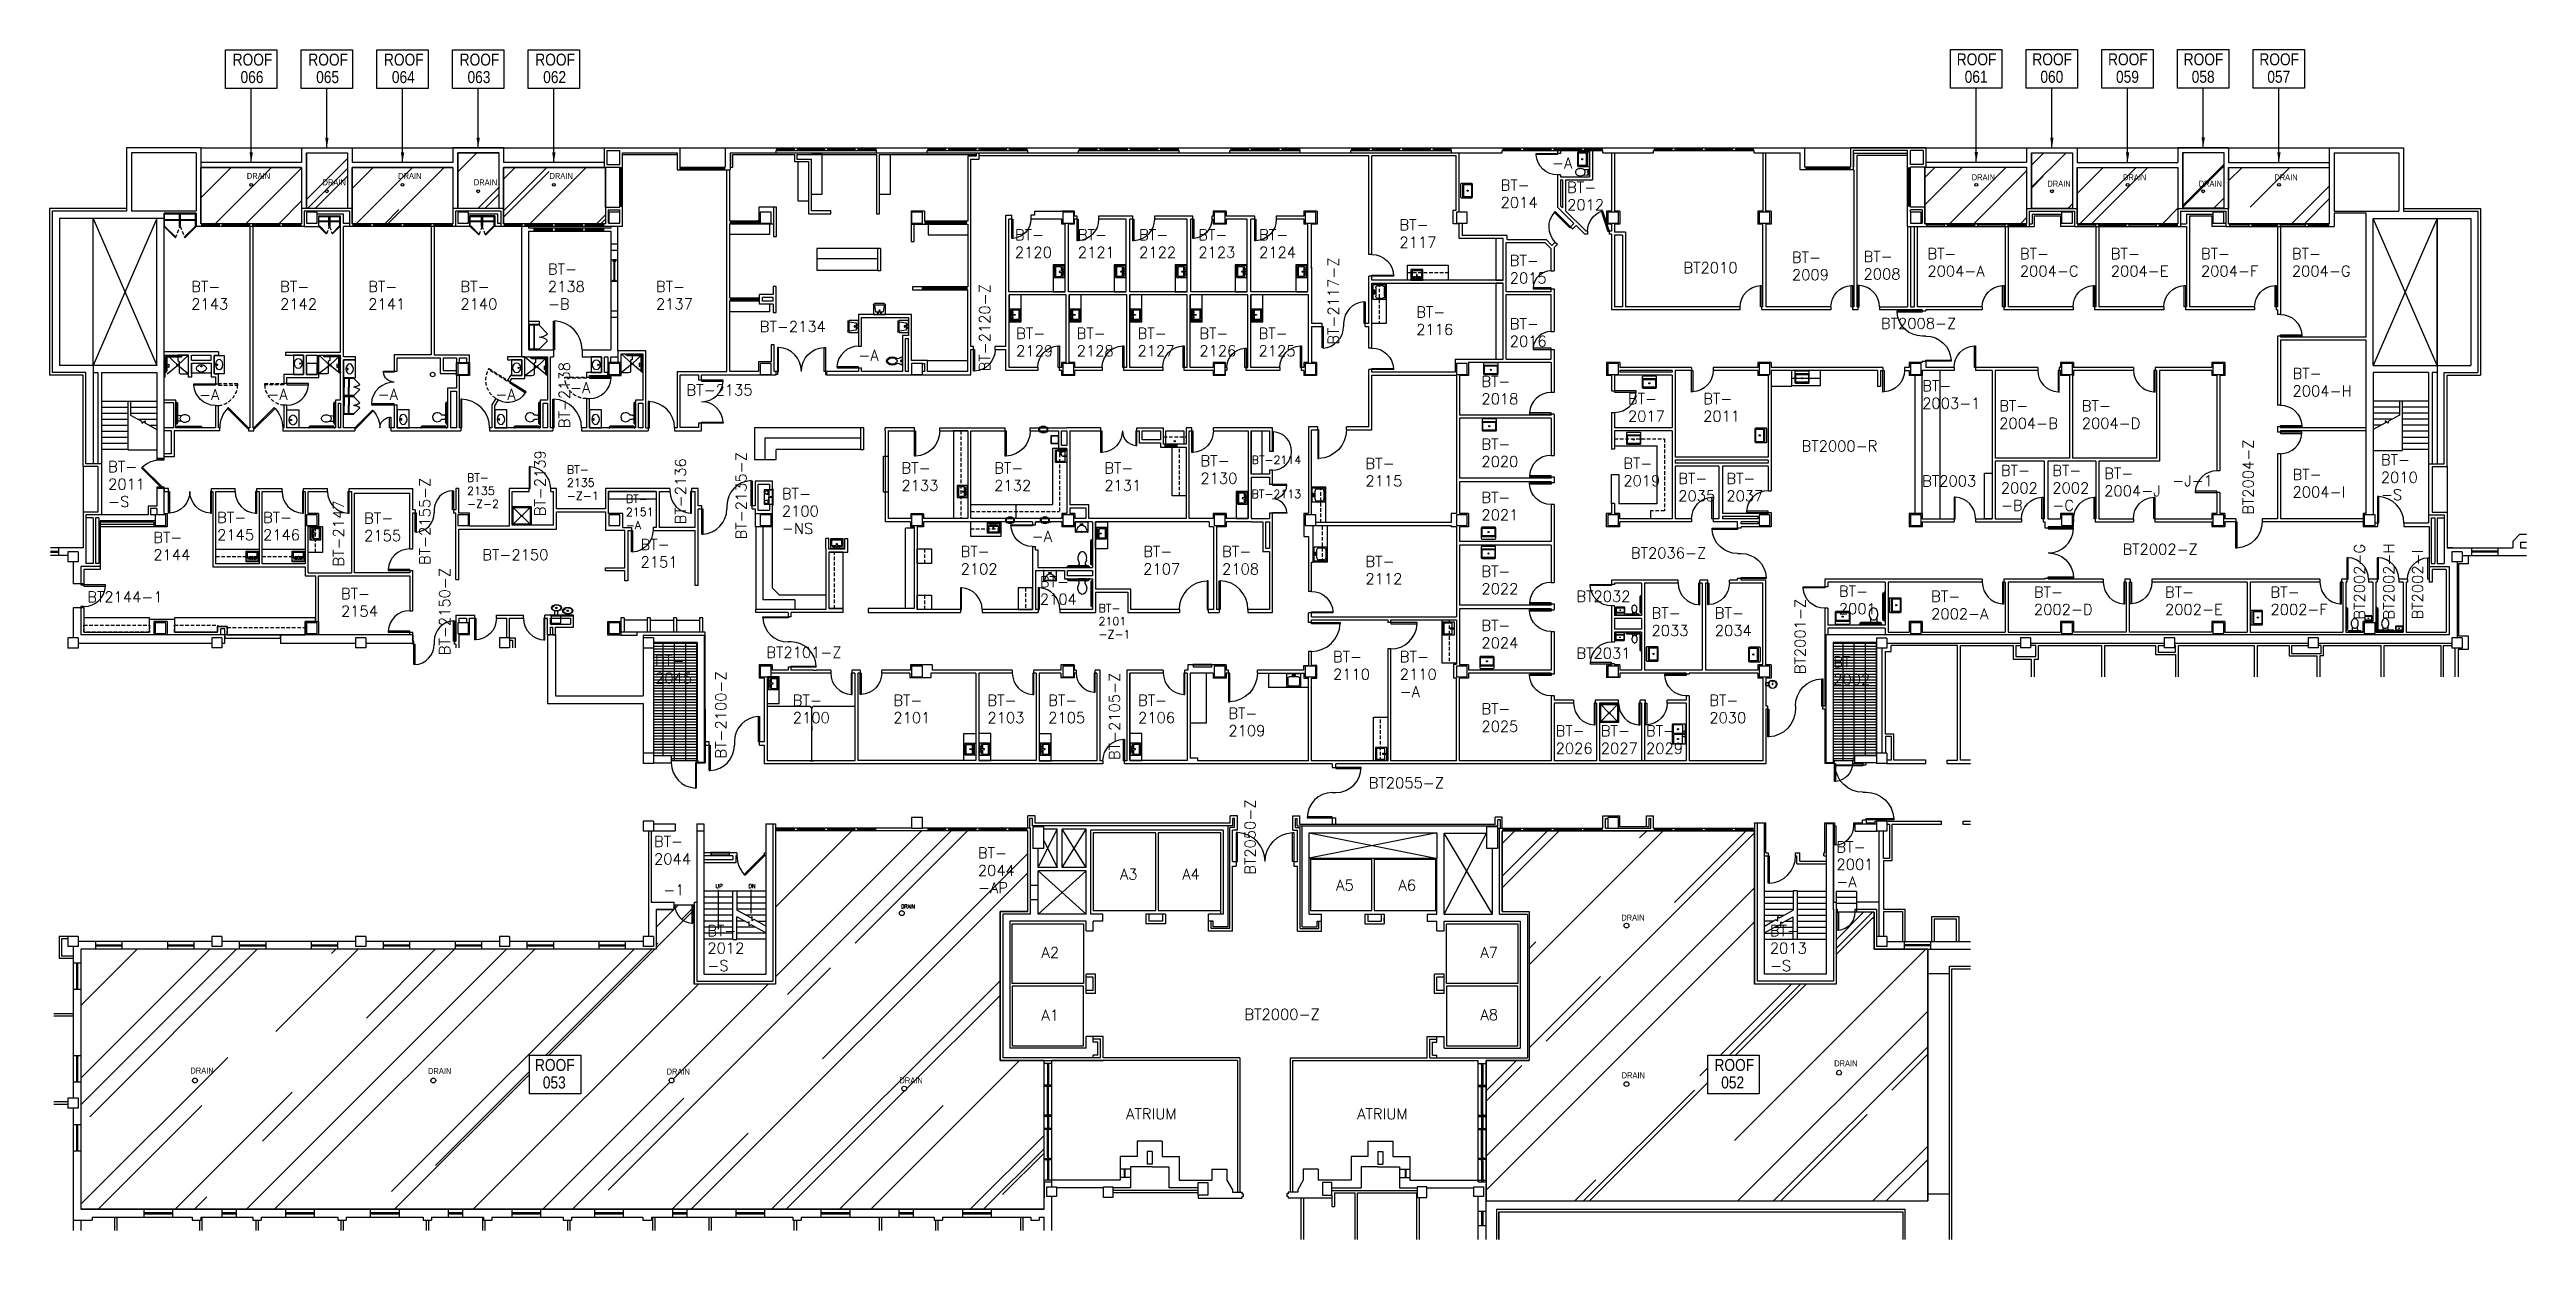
# Model space of a CAD drawing. Extents: x 2988 to 7122, y 18116 to 20102.
import ezdxf
from ezdxf.enums import TextEntityAlignment as Align

# ---------------------------------------------------------------- set-up
doc = ezdxf.new("R2010")
doc.units = 0
doc.header["$LTSCALE"] = 48
doc.header["$MEASUREMENT"] = 0
doc.linetypes.add('CENTER', pattern=[2, 1.25, -0.25, 0.25, -0.25])
doc.linetypes.add('HIDDEN2', pattern=[0.1875, 0.125, -0.0625])
doc.layers.get('0').update_dxf_attribs({"linetype": 'CONTINUOUS'})
for name, color, linetype in [('ARDOOR', 7, 'CONTINUOUS'), ('ARDOORNO', 4, 'CONTINUOUS'), ('ARROOMNO', 4, 'CONTINUOUS'), ('ARWALL', 7, 'CONTINUOUS'), ('ARWINDOW', 7, 'CONTINUOUS'), ('COL', 14, 'CONTINUOUS'), ('EQUIP', 30, 'CONTINUOUS'), ('EXROOF', 9, 'CONTINUOUS'), ('EXROOF_TEXT', 134, 'CONTINUOUS'), ('EXWALL', 8, 'CONTINUOUS'), ('EXWINDOW', 8, 'CONTINUOUS'), ('FIRE', 10, 'CONTINUOUS'), ('MILL', 1, 'CONTINUOUS'), ('MILL-NRST', 1, 'CONTINUOUS'), ('MPFIXTURE', 3, 'CONTINUOUS'), ('TXT', 4, 'CONTINUOUS')]:
    doc.layers.add(name, color=color, linetype=linetype)
doc.styles.add('ARIAL_NARROW', font='ARIALN.TTF', dxfattribs={"height": 17})
doc.styles.add('ROMANS', font='romans.shx', dxfattribs={"height": 18})
doc.styles.add('SYMB', font='simplex.shx', dxfattribs={"width": 0.85})
doc.styles.add('TXT', font='txt.shx')
doc.dimstyles.get("Standard").update_dxf_attribs({"dimtxt": 0.18, "dimasz": 0.18, "dimexe": 0.18, "dimexo": 0.0625, "dimgap": 0.09, "dimtad": 0, "dimtih": 1, "dimtoh": 1, "dimdec": 4, "dimzin": 0, "dimtxsty": 'STANDARD', "dimcen": 0.09, "dimazin": 3, "dimtfac": 1, "dimtdec": 4, "dimtofl": 0, "dimtmove": 0, "dimatfit": 3, "dimtolj": 1, "dimtzin": 0})

msp = doc.modelspace()

# ---------------------------------------------------------------- texts
at = {"layer": 'ARDOORNO', "style": 'ROMANS'}
msp.add_text('BT2144-1', height=18, dxfattribs=at).set_placement((3051.3, 19179.2))
at = {"layer": 'ARROOMNO', "style": 'ROMANS'}
for s, height, p in [('BT-', 18, (5409.8, 19866.6)), ('-A', 18, (5495.7, 19903.5)), ('BT-', 18, (5520.8, 19862.8)), ('2014', 18, (5409.8, 19837.5)), ('2012', 18, (5520.8, 19833.7)), ('BT-', 18, (4599.3, 19783.6)), ('BT-', 18, (4704.3, 19783.6)), ('BT-', 18, (4806.6, 19783.6)), ('BT-', 18, (4905.4, 19783.6)), ('BT-', 18, (5006.8, 19783.6)), ('BT-', 18, (5241, 19800.2)), ('2120', 18, (4599.3, 19754.4)), ('2121', 18, (4704.3, 19754.4)), ('2122', 18, (4806.6, 19754.4)), ('2123', 18, (4905.4, 19754.4)), ('2124', 18, (5006.8, 19754.4)), ('2117', 18, (5241, 19771.1)), ('BT-', 18, (5425, 19740.6)), ('BT-', 18, (5895.9, 19746.1)), ('BT-', 18, (6015.4, 19747.3)), ('BT-', 18, (6121.9, 19752.1)), ('BT-', 18, (6276.3, 19752.1)), ('BT-', 18, (6428, 19752.1)), ('BT-', 18, (6578.4, 19752.1)), ('BT-', 18, (6730.1, 19752.1)), ('BT-', 18, (3224.9, 19697.2)), ('BT-', 18, (3373.2, 19697.2)), ('BT-', 18, (3520.2, 19697.2)), ('BT-', 18, (3674.1, 19697.2)), ('2138', 18, (3820, 19697.2)), ('BT-', 18, (3820, 19726.4)), ('BT-', 18, (4000.4, 19697.2)), ('2015', 18, (5425, 19711.5)), ('BT2010', 18, (5714.9, 19728.7)), ('2009', 18, (5895.9, 19716.9)), ('2008', 18, (6015.4, 19718.1)), ('2004-A', 18, (6121.9, 19723)), ('2004-C', 18, (6276.3, 19723)), ('2004-E', 18, (6428, 19723)), ('2004-F', 18, (6578.4, 19723)), ('2004-G', 18, (6730.1, 19723)), ('2143', 18, (3224.9, 19668.1)), ('2142', 18, (3373.2, 19668.1)), ('2141', 18, (3520.2, 19668.1)), ('2140', 18, (3674.1, 19668.1)), ('-B', 18, (3820, 19668.1)), ('2137', 18, (4000.4, 19668.1)), ('BT-2134', 18, (4173.5, 19630.4)), ('BT-', 18, (4601.4, 19619.1)), ('BT-', 18, (4702.4, 19619.1)), ('BT-', 18, (4804, 19619.1)), ('BT-', 18, (4907.1, 19619.1)), ('BT-', 18, (5005.9, 19619.1)), ('2116', 18, (5269, 19625.6)), ('BT-', 18, (5269, 19654.7)), ('BT-', 18, (5425, 19635.1)), ('BT2008-Z', 18, (6044.4, 19635.7)), ('-A', 18, (4338, 19582.5)), ('2129', 18, (4601.4, 19589.9)), ('2128', 18, (4702.4, 19589.9)), ('2127', 18, (4804, 19589.9)), ('2126', 18, (4907.1, 19589.9)), ('2125', 18, (5005.9, 19589.9)), ('2016', 18, (5425, 19605.9)), ('BT-', 18, (5377.7, 19538.9)), ('BT-', 18, (6731.3, 19552.1)), ('-A', 18, (3238, 19516.9)), ('-A', 18, (3352, 19517.4)), ('-A', 18, (3536, 19517.4)), ('-A', 18, (3732.3, 19517.4)), ('-A', 18, (3856.9, 19528.4)), ('BT-2135', 18, (4051.2, 19524.5)), ('2018', 18, (5377.7, 19509.8)), ('BT-', 18, (5622.3, 19510.1)), ('BT-', 18, (5747.8, 19510.1)), ('2003-1', 18, (6113.3, 19502.4)), ('BT-', 18, (6113.3, 19531.5)), ('BT-', 18, (6241.7, 19498.1)), ('BT-', 18, (6379.5, 19498.1)), ('2004-H', 18, (6731.3, 19523)), ('2017', 18, (5622.3, 19480.9)), ('2011', 18, (5747.8, 19480.9)), ('2004-B', 18, (6241.7, 19469)), ('2004-D', 18, (6379.5, 19469)), ('BT-', 18, (5377.7, 19434.2)), ('BT2000-R', 18, (5912, 19431.1)), ('BT-', 18, (6878.6, 19408)), ('2011', 18, (3086.2, 19367.4)), ('BT-', 18, (3086.2, 19396.6)), ('BT-', 13.5, (3685.1, 19380.5)), ('2135', 13.5, (3851.8, 19372.2)), ('BT-', 13.5, (3851.8, 19394)), ('BT-', 18, (4410, 19394.4)), ('BT-', 18, (4564.8, 19394.4)), ('BT-', 18, (4748.5, 19394.4)), ('2130', 18, (4908.9, 19377.2)), ('BT-', 18, (4908.9, 19406.3)), ('BT-2114', 13.5, (4994.5, 19410.2)), ('2115', 18, (5184.2, 19372.8)), ('BT-', 18, (5184.2, 19401.9)), ('2020', 18, (5377.7, 19405.1)), ('2019', 18, (5614.5, 19373.1)), ('BT-', 18, (5614.5, 19402.3)), ('BT-', 18, (5706.2, 19376.9)), ('BT-', 18, (5786.5, 19376.9)), ('BT2003', 18, (6113.2, 19372.7)), ('BT-', 18, (6244.5, 19390.2)), ('BT-', 18, (6330.4, 19390.2)), ('BT-', 18, (6417, 19385.4)), ('-J-1', 18, (6530.4, 19373.1)), ('BT-', 18, (6731.3, 19383.5)), ('2010', 18, (6878.6, 19378.8)), ('-S', 18, (3086.2, 19338.3)), ('2135', 13.5, (3685.1, 19358.6)), ('-Z-2', 13.5, (3685.1, 19336.8)), ('-Z-1', 13.5, (3851.8, 19350.3)), ('BT-', 13.5, (3950.1, 19345.1)), ('BT-', 18, (4210.4, 19351.6)), ('2133', 18, (4410, 19365.3)), ('2132', 18, (4564.8, 19365.3)), ('2131', 18, (4748.5, 19365.3)), ('BT-2113', 13.5, (4994.2, 19353.3)), ('BT-', 18, (5377.7, 19345.3)), ('2035', 18, (5706.2, 19347.8)), ('2037', 18, (5786.5, 19347.8)), ('2002', 18, (6244.5, 19361.1)), ('-B', 18, (6244.5, 19331.9)), ('2002', 18, (6330.4, 19361.1)), ('-C', 18, (6330.4, 19331.9)), ('2004-J', 18, (6417, 19356.2)), ('2004-I', 18, (6731.3, 19354.4)), ('-S', 18, (6878.6, 19349.7)), ('BT-', 18, (3268.1, 19311.9)), ('BT-', 18, (3344.7, 19311.9)), ('BT-', 18, (3513.4, 19310.7)), ('2151', 13.5, (3950.1, 19323.2)), ('-A', 13.5, (3950.1, 19301.3)), ('2100', 18, (4210.4, 19322.5)), ('-NS', 18, (4210.4, 19293.4)), ('2021', 18, (5377.7, 19316.1)), ('2144', 18, (3161.6, 19249.4)), ('BT-', 18, (3161.6, 19278.5)), ('2145', 18, (3268.1, 19282.8)), ('2146', 18, (3344.7, 19282.8)), ('2155', 18, (3513.4, 19281.5)), ('BT-2150', 18, (3710.6, 19249.6)), ('BT-', 18, (3974.7, 19266.6)), ('BT-', 18, (4508.8, 19255)), ('-A', 18, (4627.5, 19280.4)), ('BT-', 18, (4813.4, 19255)), ('BT-', 18, (4945, 19255)), ('BT2036-Z', 18, (5627.2, 19252.6)), ('BT2002-Z', 18, (6447.5, 19258.8)), ('2151', 18, (3974.7, 19237.5)), ('2102', 18, (4508.8, 19225.9)), ('BT-', 18, (4640.9, 19204.5)), ('2107', 18, (4813.4, 19225.9)), ('2108', 18, (4945, 19225.9)), ('2112', 18, (5184.2, 19209.4)), ('BT-', 18, (5184.2, 19238.5)), ('BT-', 18, (5377.7, 19221.9)), ('BT-', 18, (3474.8, 19184.6)), ('2104', 18, (4640.9, 19175.4)), ('2022', 18, (5377.7, 19192.8)), ('BT2032', 18, (5536.3, 19180.2)), ('BT-', 18, (5974.2, 19188.7)), ('BT-', 18, (6128.2, 19180.1)), ('BT-', 18, (6299.7, 19187.3)), ('BT-', 18, (6518.4, 19187.3)), ('BT-', 18, (6694.4, 19187.3)), ('2154', 18, (3474.8, 19155.5)), ('2101', 13.5, (4738.9, 19140.8)), ('BT-', 13.5, (4738.9, 19162.7)), ('BT-', 18, (5377.7, 19131.5)), ('2033', 18, (5661.6, 19123.1)), ('BT-', 18, (5661.6, 19152.3)), ('2034', 18, (5767.2, 19123.1)), ('BT-', 18, (5767.2, 19152.3)), ('2001', 18, (5974.2, 19159.5)), ('2002-A', 18, (6128.2, 19150.9)), ('2002-D', 18, (6299.7, 19158.2)), ('2002-E', 18, (6518.4, 19158.2)), ('2002-F', 18, (6694.4, 19158.2)), ('BT2101-Z', 18, (4184.5, 19086.7)), ('-Z-1', 13.5, (4738.9, 19119)), ('BT-', 18, (5130.1, 19079.4)), ('BT-', 18, (5241.5, 19079.4)), ('2024', 18, (5377.7, 19102.4)), ('BT2031', 18, (5536.3, 19085.4)), ('2045', 18, (3999, 19043.7)), ('BT-', 18, (3999, 19072.9)), ('2110', 18, (5130.1, 19050.2)), ('2110', 18, (5241.5, 19050.2)), ('2002', 18, (5964.9, 19041.6)), ('BT-', 18, (5964.9, 19070.7)), ('BT-', 18, (4228.7, 19006.7)), ('BT-', 18, (4396.5, 19006.7)), ('BT-', 18, (4553.5, 19006.7)), ('BT-', 18, (4654.9, 19006.7)), ('BT-', 18, (4804.8, 19006.7)), ('-A', 18, (5241.5, 19021.1)), ('BT-', 18, (5758, 19006.6)), ('2100', 18, (4228.7, 18977.6)), ('2101', 18, (4396.5, 18977.6)), ('2103', 18, (4553.5, 18977.6)), ('2105', 18, (4654.9, 18977.6)), ('2106', 18, (4804.8, 18977.6)), ('2109', 18, (4955.5, 18955.9)), ('BT-', 18, (4955.5, 18985)), ('2025', 18, (5377.7, 18963.2)), ('BT-', 18, (5377.7, 18992.4)), ('BT-', 18, (5501.6, 18955.6)), ('BT-', 18, (5577, 18955.6)), ('BT-', 18, (5652.4, 18955.6)), ('2030', 18, (5758, 18977.5)), ('2026', 18, (5501.6, 18926.4)), ('2027', 18, (5577, 18926.4)), ('2029', 18, (5652.4, 18926.4)), ('BT2055-Z', 18, (5189.7, 18868.8)), ('BT-', 18, (3997.1, 18771)), ('BT-', 18, (4537.5, 18751.9)), ('BT-', 18, (5970.2, 18761.9)), ('2044', 18, (3997.1, 18741.8)), ('2044', 18, (4537.5, 18722.7)), ('A3', 18, (4774.5, 18716.5)), ('A4', 18, (4878.6, 18716.5)), ('2001', 18, (5970.2, 18732.8)), ('-1', 18, (4012.5, 18690.2)), ('-AP', 18, (4537.5, 18693.6)), ('A5', 18, (5135.4, 18698.1)), ('A6', 18, (5239.4, 18698.1)), ('-A', 18, (5970.2, 18703.6)), ('2012', 18, (4086.1, 18593)), ('BT-', 18, (4086.1, 18622.1)), ('A2', 18, (4643.7, 18585.8)), ('A7', 18, (5376.2, 18585.8)), ('2013', 18, (5859.1, 18593)), ('BT-', 18, (5859.1, 18622.1)), ('-S', 18, (4086.1, 18563.8)), ('-S', 18, (5859.1, 18563.8)), ('A1', 18, (4643.7, 18481)), ('BT2000-Z', 18, (4982.3, 18482.5)), ('A8', 18, (5376.2, 18481.8))]:
    msp.add_text(s, height=height, dxfattribs=at).set_placement(p)
for s, p in [('BT-2117-Z', (5139.6, 19609)), ('BT-2120-Z', (4557.9, 19564.6)), ('BT-2138', (3856.5, 19469.8)), ('BT-2139', (3815.9, 19322.8)), ('BT-2135-Z', (4151.4, 19284.1)), ('BT2004-Z', (6666.2, 19325.2)), ('BT-2155-Z', (3623.7, 19241.5)), ('BT-2136', (4050.4, 19309.3)), ('BT-2147', (3479.6, 19238.8)), ('BT2002-G', (6851.9, 19150.2)), ('BT2002-H', (6900.9, 19150.3)), ('BT2002-I', (6948.9, 19150.5)), ('BT-2150-Z', (3656.7, 19090.8)), ('BT2001-Z', (5918.5, 19059.2)), ('BT-2100-Z', (4117.6, 18918.3)), ('BT-2105-Z', (4774.4, 18915.9)), ('BT2050-Z', (5000.8, 18724.4))]:
    msp.add_text(s, height=18, rotation=90, dxfattribs=at).set_placement(p)
at = {"layer": 'EXROOF_TEXT', "style": 'ARIAL_NARROW'}
for s, p in [('ROOF', (3327.1, 20075)), ('ROOF', (3453.4, 20075)), ('ROOF', (3579.6, 20075)), ('ROOF', (3705.9, 20075)), ('ROOF', (3832.1, 20075)), ('ROOF', (6204, 20075.5)), ('ROOF', (6330.2, 20075.5)), ('ROOF', (6456.5, 20075.5)), ('ROOF', (6582.7, 20075.5)), ('ROOF', (6709, 20075.5)), ('066', (3326.3, 20045.9)), ('065', (3452.5, 20045.9)), ('064', (3578.8, 20045.9)), ('063', (3705, 20045.9)), ('062', (3831.3, 20045.9)), ('061', (6203.3, 20046.4)), ('060', (6329.6, 20046.4)), ('059', (6455.8, 20046.4)), ('058', (6582.1, 20046.4)), ('057', (6708.3, 20046.4)), ('ROOF', (3831.6, 18397)), ('ROOF', (5799.8, 18397)), ('053', (3830.7, 18367.8)), ('052', (5797, 18367.8))]:
    msp.add_text(s, height=20, dxfattribs=at).set_placement(p, align=Align.CENTER)
for p in [(3337.2, 19890.9), (3463.4, 19880.2), (3589.7, 19890.9), (3715.9, 19880.2), (3842.2, 19890.9), (6215.3, 19888.6), (6341.6, 19877.9), (6467.8, 19888.6), (6594.1, 19877.9), (6720.3, 19888.6), (5630.6, 18652.9), (3242.9, 18397.6), (3639.5, 18396.9), (4037.6, 18396), (5631.2, 18389.8), (5985.9, 18409.6), (4426.1, 18381.1)]:
    msp.add_attdef('DRAIN', text='VTR', height=10, dxfattribs=at).set_placement(p, align=Align.MIDDLE)
at = {"layer": 'EXROOF_TEXT', "style": 'SYMB', "width": 0.85}
msp.add_attdef('DRAIN', text='VTR', height=6.72, dxfattribs=at).set_placement((4421, 18671.7), align=Align.MIDDLE)
at = {"layer": 'EXWALL', "style": 'TXT'}
for s, p in [('UP', (4099.6, 18708.9)), ('DN', (4154.6, 18708.9))]:
    msp.add_text(s, height=6.6, dxfattribs=at).set_placement(p, align=Align.TOP_LEFT)
at = {"layer": 'TXT', "style": 'ROMANS'}
for p in [(4827, 18316.3), (5212.5, 18316.3)]:
    msp.add_text('ATRIUM', height=18, dxfattribs=at).set_placement(p, align=Align.CENTER)

# ---------------------------------------------------------------- blocks, each defined once
blk = doc.blocks.new('COL2')
for p, q in [((-0.5, -0.5), (-0.5, 0.5)), ((-0.5, 0.5), (0.5, 0.5)), ((0.5, -0.5), (0.5, 0.5)), ((-0.5, -0.5), (0.5, -0.5))]:
    blk.add_line(p, q)
blk = doc.blocks.new('A$C293226A2')
at = {"layer": 'MPFIXTURE'}
for points in [[(0, 18.5), (0, 1.5, 0.414214), (1.5, 0), (22.5, 0, 0.414214), (24, 1.5), (24, 18.5, 0.414214), (22.5, 20), (1.5, 20, 0.414214)], [(22.5, 13.5), (22.5, 2.5, -0.414214), (21.5, 1.5), (2.5, 1.5, -0.414214), (1.5, 2.5), (1.5, 13.5, -0.414214), (2.5, 14.5), (21.5, 14.5, -0.414214)]]:
    blk.add_lwpolyline(points, format="xyb", close=True, dxfattribs=at)
blk.add_lwpolyline([(0, 16), (24, 16)], dxfattribs=at)
for radius in [1, 0.5]:
    blk.add_circle((12, 8), radius, dxfattribs=at)
blk = doc.blocks.new('A$C0F3871F4')
at = {"layer": 'MPFIXTURE'}
for points in [[(0, 36), (36, 36), (36, 0), (0, 0)], [(2, 34), (34, 34), (34, 2), (2, 2)]]:
    blk.add_lwpolyline(points, close=True, dxfattribs=at)
for points in [[(2, 34), (16.9, 19.1)], [(2, 2), (16.9, 16.9)], [(17, 18), (19, 18)], [(18, 19), (18, 17)], [(34, 34), (19.1, 19.1)], [(34, 2), (19.1, 16.9)]]:
    blk.add_lwpolyline(points, dxfattribs=at)
for radius in [1.5, 1]:
    blk.add_circle((18, 18), radius, dxfattribs=at)
blk = doc.blocks.new('DOUBLESINK')
at = {"layer": 'MPFIXTURE', "ltscale": 50}
for points in [[(4158.6, 18564.6), (4189.6, 18564.6, 0.414214), (4190.6, 18565.6), (4190.6, 18585.6, 0.414214), (4189.6, 18586.6), (4158.6, 18586.6, 0.414214), (4157.6, 18585.6), (4157.6, 18565.6, 0.414214)], [(4159.4, 18581.7), (4172.4, 18581.7, -0.414214), (4173.4, 18580.7), (4173.4, 18567.7, -0.414214), (4172.4, 18566.7), (4159.4, 18566.7, -0.414214), (4158.4, 18567.7), (4158.4, 18580.7, -0.414214)], [(4188.9, 18581.7), (4175.9, 18581.7, 0.414214), (4174.9, 18580.7), (4174.9, 18567.7, 0.414214), (4175.9, 18566.7), (4188.9, 18566.7, 0.414214), (4189.9, 18567.7), (4189.9, 18580.7, 0.414214)]]:
    blk.add_lwpolyline(points, format="xyb", close=True, dxfattribs=at)
for centre, radius in [((4165.9, 18574.2), 1), ((4170, 18584.1), 0.75), ((4174.1, 18584.1), 0.75), ((4178.2, 18584.1), 0.75), ((4182.4, 18574.2), 1)]:
    blk.add_circle(centre, radius, dxfattribs=at)
blk = doc.blocks.new('A$C76B61A3C')
at = {"layer": 'ARDOOR'}
blk.add_blockref('DOUBLESINK', (-4157.6, -18564.6), dxfattribs=at)
blk = doc.blocks.new('A$C30346AE0')
at = {"rotation": 180}
blk.add_blockref('A$C293226A2', (24, 20), dxfattribs=at)
blk = doc.blocks.new('PSYWC1P')
at = {"linetype": 'CONTINUOUS'}
for p, q in [((10.8, 5), (0, 5.6)), ((0.7, 4.6), (0, 4.6)), ((0.7, 3.6), (0, 3.6)), ((1.3, 4.7), (0.8, 4.7)), ((0.8, 3.5), (1.3, 3.5)), ((2.7, 1.3), (2.7, 1.1)), ((1.8, -5.5), (0, -5.6)), ((10.8, -5), (2.5, -5.4))]:
    blk.add_line(p, q, dxfattribs=at)
for p, q in [((1.3, 1.8), (1.3, 1.6)), ((1.7, 1.9), (1.4, 1.9)), ((1.4, 1.5), (1.7, 1.5)), ((1.7, 1.9), (1.7, 3.4)), ((1.7, 1.5), (1.7, 1.5)), ((1.7, 1.1), (1.7, 1.5)), ((2.7, 1.9), (2.7, 3.4)), ((3, 1.9), (2.7, 1.9)), ((2.7, 1.5), (2.7, 1.5)), ((2.7, 1.1), (2.7, 1.5)), ((2.7, 1.5), (3, 1.5)), ((3.5, 4.7), (3, 4.7)), ((3, 3.5), (3.5, 3.5)), ((3, 1.6), (3, 1.8)), ((3.6, 3.6), (3.6, 4.6)), ((1.3, -1.9), (1.3, -2.1)), ((1.6, -1.8), (1.4, -1.8)), ((1.4, -2.2), (1.6, -2.2)), ((1.6, -1.8), (1.6, -1.6)), ((2.7, -1.6), (2.7, -1.8)), ((3, -1.8), (2.7, -1.8)), ((2.7, -2.2), (3, -2.2)), ((3, -2.1), (3, -1.9))]:
    blk.add_line(p, q)
for points in [[(3, 4.7, 0.025815), (3, 4.7, 0.069134), (2.6, 4.8, 0.055334), (2.2, 4.9, 0.055334), (1.7, 4.8, 0.069134), (1.4, 4.7, 0.025815), (1.3, 4.7, 0.164444)], [(1.3, 3.5, 0.025815), (1.4, 3.5, 0.069134), (1.7, 3.4, 0.055334), (2.2, 3.3, 0.055334)], [(2.2, 3.3, 0.055334), (2.6, 3.4, 0.069134), (3, 3.5, 0.024315), (3, 3.5, 0.190567)]]:
    blk.add_lwpolyline(points, format="xyb", dxfattribs=at)
blk.add_lwpolyline([(2.6, -0.2), (2.4, 0.1), (2, 0.1), (1.7, -0.2), (2, -0.6), (2.4, -0.6)], close=True, dxfattribs=at)
at = {"linetype": 'CONTINUOUS', "flags": 128}
blk.add_lwpolyline([(17.5, -7, 0.074368), (21.3, -6.4, 0.085026), (24.2, -5, 0.106278), (26.3, -2.6, 0.128465), (27, 0, 0.128465), (26.3, 2.6, 0.106278), (24.2, 5, 0.085026), (21.3, 6.5, 0.074368), (17.5, 7, 0.074368), (13.8, 6.5, 0.085026), (10.8, 5, 0.106278), (8.7, 2.6, 0.128465), (8, 0, 0.128465), (8.7, -2.6, 0.106278), (10.8, -5, 0.085026), (13.8, -6.4, 0.074368)], format="xyb", close=True, dxfattribs=at)
for points in [[(2.7, -2.2), (2.7, -2.7, -0.414214), (2.7, -2.7), (1.7, -2.7, -0.414214), (1.6, -2.7), (1.6, -2.2)], [(2.3, -2.7), (2.5, -5.5, -1.015015), (1.8, -5.5), (2, -2.7)]]:
    blk.add_lwpolyline(points, format="xyb")
at = {"linetype": 'CONTINUOUS'}
blk.add_circle((2.2, -0.2), 1.45, dxfattribs=at)
for centre, start, end in [((0.8, 4.6), 90, 180), ((0.8, 3.6), 180, 270)]:
    blk.add_arc(centre, 0.0602, start, end, dxfattribs=at)
for centre, start, end in [((1.4, 1.8), 90, 180), ((1.4, 1.6), 180, 270), ((3, 1.8), 0, 90), ((3, 1.6), 270, 0), ((3.5, 4.6), 0, 90), ((3.5, 3.6), 270, 0), ((1.4, -1.9), 90, 180), ((1.4, -2.1), 180, 270), ((3, -1.9), 0, 90), ((3, -2.1), 270, 0)]:
    blk.add_arc(centre, 0.0602, start, end)
blk = doc.blocks.new('A$C0A932C01')
at = {"layer": 'MPFIXTURE', "linetype": 'CONTINUOUS'}
for p, q in [((3.9, 1), (0, 1)), ((0, 1), (0, 0)), ((0.9, 2), (0.9, 1)), ((42.9, 3.9), (2.9, 3.9)), ((2.9, 1.3), (2.9, 1)), ((42.1, 1.9), (3.6, 1.9)), ((3.9, 0), (3.9, 1)), ((41.6, 1), (41.6, 0)), ((45.6, 1), (41.6, 1)), ((42.6, 1.3), (42.6, 1)), ((44.6, 1.9), (44.6, 1)), ((45.1, 37.5), (45.1, 6.8)), ((45.6, 0), (45.6, 1)), ((47.1, 39.5), (48, 39.5)), ((47.1, 36.8), (47.1, 7.4)), ((47.1, 4.8), (48, 4.8)), ((47.7, 37.5), (48, 37.5)), ((47.7, 6.8), (48, 6.8)), ((48, 40.4), (48, 36.5)), ((49, 40.4), (48, 40.4)), ((48, 36.5), (49, 36.5)), ((49, 7.8), (48, 7.8)), ((48, 7.8), (48, 3.8)), ((49, 3.8), (48, 3.8))]:
    blk.add_line(p, q, dxfattribs=at)
for centre, radius, start, end in [((2.9, 2), 1.97, 90, 180), ((3.6, 1.3), 0.656, 90, 180), ((42, 1.3), 0.656, 0, 90), ((42.6, 1.9), 1.97, 0, 90), ((47.1, 37.5), 1.97, 90, 180), ((47.1, 6.8), 1.97, 180, 270), ((47.7, 36.8), 0.656, 90, 180), ((47.7, 7.4), 0.656, 180, 270)]:
    blk.add_arc(centre, radius, start, end, dxfattribs=at)
at = {"layer": 'MPFIXTURE', "rotation": 180}
blk.add_blockref('PSYWC1P', (49, 17.8), dxfattribs=at)
blk = doc.blocks.new('A$C78583CE9')
at = {"layer": 'MPFIXTURE', "linetype": 'CONTINUOUS'}
for p, q in [((23.8, 31.6), (23.8, 6)), ((25, 32.7), (25.6, 32.7)), ((25, 31.1), (25, 6.4)), ((25.4, 31.4), (25.6, 31.4)), ((26.3, 33.3), (25.6, 33.3)), ((25.6, 33.3), (25.6, 30.8)), ((25.6, 30.8), (26.3, 30.8)), ((2.5, 0.6), (0, 0.6)), ((0, 0), (0, 0.6)), ((0.6, 1.3), (0.6, 0.6)), ((21.6, 2.5), (1.9, 2.5)), ((1.9, 0.8), (1.9, 0.6)), ((21.1, 1.2), (2.3, 1.2)), ((2.5, 0), (2.5, 0.6)), ((23.4, 0.6), (20.9, 0.6)), ((20.9, 0.6), (20.9, 0)), ((21.6, 0.8), (21.6, 0.6)), ((22.8, 1.2), (22.8, 0.6)), ((23.4, 0), (23.4, 0.6)), ((25, 4.7), (25.6, 4.7)), ((25.4, 6), (25.6, 6)), ((25.6, 6.6), (25.6, 4.1)), ((26.2, 6.6), (25.6, 6.6)), ((25.6, 4.1), (26.2, 4.1))]:
    blk.add_line(p, q, dxfattribs=at)
for centre, radius, start, end in [((25, 31.4), 1.26, 90, 180), ((25.4, 31), 0.42, 90, 180), ((1.9, 1.3), 1.26, 90, 180), ((2.3, 0.8), 0.42, 90, 180), ((21.1, 0.8), 0.42, 0, 90), ((21.6, 1.2), 1.26, 0, 90), ((25, 6), 1.26, 180, 270), ((25.4, 6.4), 0.42, 180, 270)]:
    blk.add_arc(centre, radius, start, end, dxfattribs=at)
at = {"layer": 'MPFIXTURE', "xscale": 0.6405271863914095, "yscale": 0.6405271863914095, "zscale": 0.6405271863914095, "rotation": 90}
blk.add_blockref('PSYWC1P', (14.7, 0), dxfattribs=at)
blk = doc.blocks.new('A$C72335037')
at = {"rotation": 180}
blk.add_blockref('A$C293226A2', (24, 20), dxfattribs=at)
blk = doc.blocks.new('DRNKFTN')
at = {"layer": 'MPFIXTURE', "linetype": 'CONTINUOUS'}
for p, q in [((4988.9, 18769.7), (4994.3, 18769.7)), ((4988.9, 18765), (4988.9, 18769.7)), ((4994.3, 18769.7), (4994.3, 18764.8)), ((4995.5, 18757.4), (4995.6, 18759.4)), ((4995.5, 18757.4), (4995.6, 18759.4)), ((4995.5, 18757.4), (4995.6, 18759.4)), ((4995.5, 18757.4), (4995.7, 18759.2)), ((4995.6, 18757.6), (4995.5, 18757.4)), ((4995.6, 18757.6), (4995.5, 18757.4))]:
    blk.add_line(p, q, dxfattribs=at)
blk.add_circle((4991.4, 18758.4), 7, dxfattribs=at)
for centre, radius, start, end in [((4991.4, 18758.4), 6.21, 0, 180), ((4991.4, 18758.4), 6.21, 180, 0), ((4991.4, 18758.4), 0.724, 0, 180), ((4991.4, 18758.4), 0.724, 180, 0), ((4992.1, 18758.4), 0, 359.999997222109, 0), ((4996.1, 18758.3), 1.16, 236.6932, 113.3808), ((4996.1, 18758.3), 0.913, 236.6932, 113.3808), ((4996.1, 18758.3), 0.913, 236.6932, 113.3808), ((4996.1, 18758.4), 0.161, 0, 180), ((4996.1, 18758.4), 0.161, 180, 0), ((4996.3, 18758.4), 0, 359.999997222109, 0), ((4997.6, 18758.4), 0, 359.999997222109, 0)]:
    blk.add_arc(centre, radius, start, end, dxfattribs=at)
blk = doc.blocks.new('A$C3D871C5E')
at = {"rotation": 270}
blk.add_blockref('A$C72335037', (0, 24), dxfattribs=at)
blk = doc.blocks.new('A$C4CB10A5D')
at = {"rotation": 180}
blk.add_blockref('A$C30346AE0', (24, 20), dxfattribs=at)
blk = doc.blocks.new('A$C6C874B1C')
at = {"rotation": 180}
blk.add_blockref('A$C293226A2', (24, 20), dxfattribs=at)
blk = doc.blocks.new('A$C72810195')
at = {"rotation": 270}
blk.add_blockref('A$C6C874B1C', (0, 24), dxfattribs=at)
blk = doc.blocks.new('A$C3389074C')
at = {"rotation": 180}
blk.add_blockref('A$C72810195', (20, 24), dxfattribs=at)
blk = doc.blocks.new('A$C1FFC69FD')
blk.add_blockref('A$C3D871C5E', (0, 0))
blk = doc.blocks.new('A$C28E928CB')
at = {"layer": 'MPFIXTURE', "linetype": 'CONTINUOUS'}
for p, q in [((0.9, 41.5), (0, 41.5)), ((0.9, 38.2), (0.9, 41.5)), ((0, 38.2), (0.9, 38.2)), ((0.8, 6.2), (0, 6.2)), ((0, 2.9), (0.8, 2.9)), ((0.8, 2.9), (0.8, 6.2)), ((1.1, 5.4), (0.8, 5.4)), ((1.6, 3.7), (0.8, 3.7)), ((1.7, 40.7), (0.9, 40.7)), ((1.1, 39), (0.9, 39)), ((1.6, 5.8), (1.6, 38.5)), ((3.3, 5.2), (3.3, 39))]:
    blk.add_line(p, q, dxfattribs=at)
for centre, radius, start, end in [((1.1, 38.5), 0.556, 0, 90), ((1.1, 5.9), 0.556, 270, 0), ((1.6, 5.4), 1.67, 270, 0), ((1.7, 39), 1.67, 0, 90)]:
    blk.add_arc(centre, radius, start, end, dxfattribs=at)
at = {"layer": 'MPFIXTURE', "xscale": 0.8470307656716614, "yscale": 0.8470307656716614, "zscale": 0.8470307656716614, "rotation": 90}
blk.add_blockref('PSYWC1P', (15, 0), dxfattribs=at)
blk = doc.blocks.new('A$C78E34850')
at = {"layer": 'MPFIXTURE', "linetype": 'CONTINUOUS'}
for p, q in [((3.3, 0.9), (0, 0.9)), ((0, 0), (0, 0.9)), ((0.8, 1.7), (0.8, 0.9)), ((28.5, 3.3), (2.5, 3.3)), ((2.5, 1.1), (2.5, 0.9)), ((28, 1.6), (3, 1.6)), ((3.3, 0), (3.3, 0.9)), ((31, 0.8), (27.6, 0.8)), ((27.6, 0.8), (27.6, 0)), ((31, 0), (31, 0.8))]:
    blk.add_line(p, q, dxfattribs=at)
for centre, radius, start, end in [((2.5, 1.7), 1.67, 90, 180), ((3, 1.1), 0.556, 90, 180), ((27.9, 1.1), 0.556, 0, 90), ((28.5, 1.6), 1.67, 0, 90)]:
    blk.add_arc(centre, radius, start, end, dxfattribs=at)
blk = doc.blocks.new('A$C4E2006DB')
at = {"layer": 'MPFIXTURE', "xscale": 0.483461596435518, "yscale": 0.483461596435518, "zscale": 0.483461596435518, "rotation": 90}
blk.add_blockref('A$C1FFC69FD', (11.6, 0), dxfattribs=at)
blk = doc.blocks.new('I_PLUMB_GRAB_36IN_P')
at = {"color": 0, "linetype": 'BYBLOCK'}
blk.add_lwpolyline([(3, -15.75), (3, 15.75, 0.4142136), (0, 18.75), (0, 17.25, -0.4142136), (1.5, 15.75), (1.5, -15.75, -0.4142136), (0, -17.25), (0, -18.75, 0.4142136)], format="xyb", close=True, dxfattribs=at)
blk = doc.blocks.new('I_PLUMB_GRAB_42IN_P')
at = {"color": 0, "linetype": 'BYBLOCK'}
blk.add_lwpolyline([(0, -21.75, 0.4142136), (3, -18.75), (3, 18.75, 0.4142136), (0, 21.75), (0, 20.25, -0.4142136), (1.5, 18.75), (1.5, -18.75, -0.4142136), (0, -20.25)], format="xyb", close=True, dxfattribs=at)
blk = doc.blocks.new('I_PLUMB_SINK_KITCHEN_-_SIN')
at = {"color": 0, "linetype": 'BYBLOCK'}
for points in [[(0, 0.5), (1, 0.5), (1, -0.5), (0, -0.5)], [(0.08, -0.12), (0.08, 0.12), (0.15, 0.12), (0.15, -0.12)]]:
    blk.add_lwpolyline(points, close=True, dxfattribs=at)
blk.add_lwpolyline([(0.93, -0.3, -0.414214), (0.81, -0.42), (0.35, -0.42, -0.414214), (0.23, -0.3), (0.23, 0.3, -0.414214), (0.35, 0.42), (0.81, 0.42, -0.414214), (0.93, 0.3)], format="xyb", close=True, dxfattribs=at)
blk = doc.blocks.new('I_PLUMB_WC_FLUSH_-_FLOOR_P')
at = {"color": 0, "linetype": 'BYBLOCK'}
blk.add_lwpolyline([(10, -4, 0.240961), (17.5, -7.5, 1), (17.5, 7.5, 0.259678), (10, 4, -0.236068), (9, 3.5), (5, 3.5), (4, 2.5), (1, 2.5), (0, 1.5), (0, -1.5), (1, -2.5), (4, -2.5), (5, -3.5), (9, -3.5, -0.236068), (10, -4)], format="xyb", dxfattribs=at)
blk = doc.blocks.new('I_PLUMB_SINK_SCRUB_P')
at = {"color": 0, "linetype": 'BYBLOCK'}
blk.add_lwpolyline([(0, 15), (22, 15), (22, -15), (0, -15)], close=True, dxfattribs=at)
blk.add_circle((5, 0), 1, dxfattribs=at)
blk = doc.blocks.new('LAV-820')
at = {"color": 0, "linetype": 'BYBLOCK'}
blk.add_circle((0, -3), 1, dxfattribs=at)
blk.add_ellipse((0, -6.25), major_axis=(-8.38, 0), ratio=0.7462687)
blk = doc.blocks.new('TOILET1')
for p, q in [((-12.3, 6.8), (-7.2, 5)), ((-7.2, 5), (-5.6, 5)), ((-5.6, 5), (-2.5, 7)), ((-2.5, 7), (0, 7)), ((0, 7), (0, -7)), ((-12.3, -6.8), (-7.2, -5)), ((-7.2, -5), (-5.6, -5)), ((-5.6, -5), (-2.5, -7)), ((-2.5, -7), (0, -7))]:
    blk.add_line(p, q)
for centre, radius, start, end in [((-20.1, 0), 5.93, 153.2988, 180), ((-20.1, 0), 5.93, 180, 206.7012), ((-16.2, -4), 11.3, 124.6359, 143.9389), ((-15.7, -5.9), 13.2, 104.9626, 121.7838), ((-15.7, -3.1), 10.5, 90, 108.8354), ((-15.7, -3.1), 10.5, 71.1646, 90), ((-16.2, 4), 11.3, 216.0611, 235.3641), ((-15.2, 6.5), 14, 237.6462, 254.7553), ((-16.2, 0.6), 8.05, 251.1646, 273.7754), ((-15.7, 3.1), 10.5, 270, 288.8354)]:
    blk.add_arc(centre, radius, start, end)
blk = doc.blocks.new('LAV-01')
for p, q in [((-10.3, 0), (-10.3, -16.6)), ((10.3, 0), (-10.3, 0)), ((10.3, -16.6), (10.3, 0)), ((-9.2, -17.9), (-0.1, -17.2)), ((-8.9, -14.6), (-6.8, -9.9)), ((-0.1, -15.7), (-7.8, -16.3)), ((2, -3.4), (-2.1, -3.4)), ((-2.1, -3.4), (-2.1, -4.4)), ((-2.1, -4.4), (2, -4.4)), ((7.8, -16.3), (0.1, -15.7)), ((0.1, -17.2), (9.2, -17.9)), ((2, -4.4), (2, -3.4)), ((6.8, -9.9), (8.9, -14.6))]:
    blk.add_line(p, q)
for centre, major_axis, start_param, end_param in [((-9.2, -16.6), (0, -1.35), -1.570796, 0.057781), ((-7.9, -15), (0, -1.35), 4.479813, 6.340967), ((-4.8, -10.5), (0, 2.7), 0.697017, 1.33822), ((0, -18), (0, 12.5), -0.697017, 0.697017), ((0, -18.4), (0, 2.7), -0.057781, 0.057781), ((0, -19.9), (0, -2.7), 3.083811, 3.199374), ((4.8, -10.5), (0, 2.7), -1.33822, -0.697017), ((7.9, -15), (0, 1.35), 3.083811, 4.944965), ((9.2, -16.6), (0, 1.35), 3.083811, 4.712389)]:
    blk.add_ellipse(centre, major_axis=major_axis, ratio=0.759259, start_param=start_param, end_param=end_param)
for p in [(-10.3, 0), (10.3, 0)]:
    blk.add_point(p)
blk = doc.blocks.new('A$C7D8C5F76')
at = {"rotation": 90}
blk.add_blockref('A$C293226A2', (20, 0), dxfattribs=at)
blk = doc.blocks.new('TLT-WALL')
for p, q in [((0, -7), (0, 7)), ((0.7, 7), (0, 7)), ((0.7, 7), (5.2, 4.5)), ((0.7, -7), (0, -7)), ((0.7, -7), (5.2, -4.5))]:
    blk.add_line(p, q)
blk.add_circle((2.8, 0), 1)
for centre, radius, start, end in [((7.8, 9), 5.15, 240.9454, 296.3778), ((12.1, 0), 3, 141.2988, 218.7012), ((17.3, -4.2), 9.67, 48.3733, 141.2988), ((9.1, 6.2), 2, 296.3778, 308.197), ((17.3, -4.2), 11.2, 48.3733, 128.197), ((26, 5.7), 3.5, 228.3733, 231.0121), ((21.5, 0), 3.8, 308.9879, 51.0121), ((26, 5.7), 2, 228.3733, 231.0121), ((21.5, 0), 5.3, 308.9879, 51.0121), ((7.8, -9), 5.15, 63.6222, 119.0546), ((17.3, 4.2), 9.67, 218.7012, 311.6267), ((9.1, -6.2), 2, 51.803, 63.6222), ((17.3, 4.2), 11.2, 231.803, 311.6267), ((26, -5.7), 3.5, 128.9879, 131.6267), ((26, -5.7), 2, 128.9879, 131.6267)]:
    blk.add_arc(centre, radius, start, end)
blk = doc.blocks.new('SNK-WALL_1')
for p, q in [((0, -10), (0, 10)), ((0, 10), (16, 10)), ((4, 5.2), (4, -5.2)), ((14.8, 7.8), (4.8, 6.1)), ((16, -6.8), (16, 6.8)), ((18, 8), (18, -8)), ((16, -10), (0, -10)), ((4.8, -6.1), (14.8, -7.8))]:
    blk.add_line(p, q)
for centre, radius in [((2, 2.5), 0.75), ((6.5, 0), 1), ((2, -2.5), 0.75)]:
    blk.add_circle(centre, radius)
for centre, radius, start, end in [((5, 5.2), 1, 99.4623, 180), ((15, 6.8), 1, 0, 99.4623), ((16, 8), 2, 0, 90), ((5, -5.2), 1, 180, 260.5377), ((15, -6.8), 1, 260.5377, 0), ((16, -8), 2, 270, 0)]:
    blk.add_arc(centre, radius, start, end)
blk = doc.blocks.new('3-00-DR')
at = {"color": 0}
for p, q in [((0, 36), (0, 0)), ((1.8, 36), (0, 36)), ((0, 0), (1.8, 0)), ((1.8, 0), (1.8, 36))]:
    blk.add_line(p, q, dxfattribs=at)
blk.add_arc((-0.1, 0), 36.1, 0.049, 87.097, dxfattribs=at)
blk = doc.blocks.new('2-08-DR')
at = {"color": 0}
for p, q in [((0, 32), (0, 0)), ((1.8, 32), (0, 32)), ((0, 0), (1.8, 0)), ((1.8, 0), (1.8, 32))]:
    blk.add_line(p, q, dxfattribs=at)
blk.add_arc((-0.1, 0), 32.1, 0.0622, 86.7172, dxfattribs=at)
blk = doc.blocks.new('6-00-DRS')
at = {"color": 0}
for p, q in [((0, 36), (0, 0)), ((1.8, 36), (0, 36)), ((0, 0), (1.8, 0)), ((1.8, 0), (1.8, 36)), ((70.2, 0), (70.2, 36)), ((70.2, 36), (72, 36)), ((72, 0), (70.2, 0)), ((72, 36), (72, 0))]:
    blk.add_line(p, q, dxfattribs=at)
for centre, start, end in [((-0.1, 0), 0.049, 87.097), ((72.1, 0), 92.903, 179.951)]:
    blk.add_arc(centre, 36.1, start, end, dxfattribs=at)
blk = doc.blocks.new('6-08-DRS')
at = {"layer": 'ARDOOR', "xscale": 1.111111111111313, "yscale": 1.111111111111313, "zscale": 1.111111111111313, "rotation": 359.9999999998827}
blk.add_blockref('3-00-DR', (0, 0), dxfattribs=at)
at = {"layer": 'ARDOOR', "xscale": -1.111111111111313, "yscale": 1.111111111111313, "zscale": 1.111111111111111}
blk.add_blockref('3-00-DR', (80, 0), dxfattribs=at)
blk = doc.blocks.new('4-00-DR')
at = {"color": 0}
blk.add_lwpolyline([(0, 48), (1.8, 48), (1.8, 0), (0, 0)], close=True, dxfattribs=at)
blk.add_arc((-0.1, 0), 48.1, 0.0274, 87.8451, dxfattribs=at)
blk = doc.blocks.new('3-06-DR')
at = {"color": 0}
for p, q in [((0, 42), (0, 0)), ((1.8, 42), (0, 42)), ((1.8, 0), (1.8, 42)), ((0, 0), (1.8, 0))]:
    blk.add_line(p, q, dxfattribs=at)
blk.add_arc((-0.1, 0), 42.1, 0.0359, 87.5264, dxfattribs=at)
blk = doc.blocks.new('2-00-DR')
at = {"color": 0}
for p, q in [((0, 24), (0, 0)), ((1.8, 24), (0, 24)), ((0, 0), (1.8, 0)), ((1.8, 0), (1.8, 24))]:
    blk.add_line(p, q, dxfattribs=at)
blk.add_arc((-0.1, 0), 24.1, 0.1115, 85.5546, dxfattribs=at)
blk = doc.blocks.new('4-00-DRS')
at = {"color": 0}
for p, q in [((0, 24), (0, 0)), ((1.2, 24), (0, 24)), ((0, 0), (1.2, 0)), ((1.2, 0), (1.2, 24)), ((46.8, 0), (46.8, 24)), ((46.8, 24), (48, 24)), ((48, 0), (46.8, 0)), ((48, 24), (48, 0))]:
    blk.add_line(p, q, dxfattribs=at)
for centre, start, end in [((-0.1, 0), 0.0602, 86.8766), ((48.1, 0), 93.1234, 179.9398)]:
    blk.add_arc(centre, 24.1, start, end)
blk = doc.blocks.new('3-08-DR')
at = {"color": 0}
for p, q in [((0, 44), (0, 0)), ((1.8, 44), (0, 44)), ((1.8, 0), (1.8, 44)), ((0, 0), (1.8, 0))]:
    blk.add_line(p, q, dxfattribs=at)
blk.add_arc((-0.1, 0), 44.1, 0.0327, 87.6426, dxfattribs=at)
blk = doc.blocks.new('1-06-DR')
at = {"color": 0}
for p, q in [((0, 18), (0, 0)), ((1.8, 18), (0, 18)), ((0, 0), (1.8, 0)), ((1.8, 0), (1.8, 18))]:
    blk.add_line(p, q, dxfattribs=at)
blk.add_arc((-0.2, -0.1), 18.2, 0.2004, 83.9496, dxfattribs=at)
blk = doc.blocks.new('3-02-DR')
at = {"color": 0}
blk.add_lwpolyline([(1.8, 0), (1.8, 38), (0, 38), (0, 0)], close=True, dxfattribs=at)
blk.add_arc((-0.1, 0), 38.1, 0.0439, 87.2558)
blk = doc.blocks.new('HS-4-00-DR')
blk.add_lwpolyline([(0, 0), (-33.9, 33.9), (-35.2, 32.7), (-1.2, -1.2)], close=True)
blk.add_arc((0.2, 0), 48.2, 137.2421, 179.9427)
blk = doc.blocks.new('HS-3-10-DR')
blk.add_lwpolyline([(4.2, -4.2), (-28.3, 28.3), (-29.5, 27), (3, -5.5)], close=True)
blk.add_arc((4.5, -4.3), 46.3, 137.3471, 179.9372)
blk = doc.blocks.new('FHC')
for points in [[(-16, 0), (-16, 1), (16, 1), (16, 0)], [(-15, -4), (-15, 0), (15, 0), (15, -4)]]:
    blk.add_lwpolyline(points, close=True)
blk = doc.blocks.new('PTS')
at = {"layer": 'EQUIP'}
blk.add_lwpolyline([(14, 0), (14, -0.5), (-14, -0.5), (-14, 0)], close=True, dxfattribs=at)
for points in [[(12, 0), (12, 14), (-12, 14), (-12, 0)], [(12, 6.5), (-12, 6.5), (-0.3, 6.5), (-0.3, 0), (0.2, 0), (0.2, 6.5)]]:
    blk.add_lwpolyline(points, dxfattribs=at)
at = {"layer": 'MPFIXTURE'}
for p, q in [((-11, 10.5), (-11, 6.5)), ((-5, 10.5), (-5, 6.5)), ((5, 10.5), (5, 6.5)), ((11, 10.5), (11, 6.5))]:
    blk.add_line(p, q, dxfattribs=at)
for centre in [(-8, 10.5), (8, 10.5)]:
    blk.add_circle(centre, 3, dxfattribs=at)
blk = doc.blocks.new('HS-3-06-DR')
blk.add_lwpolyline([(4.2, -4.2), (-25.5, 25.5), (-26.7, 24.2), (3, -5.5)], close=True)
blk.add_arc((4.5, -4.3), 42.3, 137.5897, 179.9236)
blk = doc.blocks.new('A$C18E03352')
at = {"layer": 'ARDOOR'}
blk.add_lwpolyline([(0, 0), (1.7, 0), (1.7, 48), (0, 48)], close=True, dxfattribs=at)
blk.add_arc((0, 0), 48, 0, 90, dxfattribs=at)
blk = doc.blocks.new('A$C362A358B')
at = {"layer": 'ARDOOR'}
blk.add_lwpolyline([(19.2, 34.1), (18.3, 32.6), (45.4, 15.5), (46.3, 17)], close=True, dxfattribs=at)
blk.add_arc((15.9, 35.7), 35.7, 243.617, 325.2486, dxfattribs=at)
blk = doc.blocks.new('A$C2F7B390C')
at = {"color": 0}
for p, q in [((34.2, 0), (34.2, 36)), ((34.2, 36), (36, 36)), ((36, 36), (36, 0)), ((36, 0), (34.2, 0))]:
    blk.add_line(p, q, dxfattribs=at)
blk.add_arc((36.1, 0), 36.1, 92.903, 179.951, dxfattribs=at)
blk = doc.blocks.new('A$C31AD20FD')
at = {"color": 0}
for p, q in [((0, 0), (0, 36)), ((0, 36), (1.7, 36)), ((1.7, 36), (1.7, 0)), ((1.7, 0), (0, 0))]:
    blk.add_line(p, q, dxfattribs=at)
blk.add_arc((-0.1, 36), 36.1, 272.903, 359.951, dxfattribs=at)
blk = doc.blocks.new('A$C2C847AA6')
at = {"color": 0}
for p, q in [((0, 0), (0, 1.8)), ((0, 1.8), (42, 1.8)), ((42, 0), (0, 0)), ((42, 0), (42, 1.8))]:
    blk.add_line(p, q, dxfattribs=at)
blk.add_arc((0, -0.1), 42.1, 2.4736, 89.9641, dxfattribs=at)
blk = doc.blocks.new('A$C1AA25534')
at = {"color": 0}
for p, q in [((0, 42), (42, 42)), ((0, 40.2), (0, 42)), ((42, 42), (42, 40.2)), ((42, 40.2), (0, 40.2))]:
    blk.add_line(p, q, dxfattribs=at)
blk.add_arc((42, 42.1), 42.1, 182.4736, 269.9641, dxfattribs=at)
blk = doc.blocks.new('A$C68D76B18')
at = {"color": 0}
for p, q in [((40.3, 0), (40.3, 42)), ((40.3, 42), (42, 42)), ((42, 42), (42, 0)), ((42, 0), (40.3, 0))]:
    blk.add_line(p, q, dxfattribs=at)
blk.add_arc((42.1, 0), 42.1, 92.4736, 179.9641, dxfattribs=at)
blk = doc.blocks.new('A$C574C7A78')
at = {"color": 0}
for p, q in [((40.3, 0), (40.3, 42)), ((40.3, 42), (42, 42)), ((42, 42), (42, 0)), ((42, 0), (40.3, 0))]:
    blk.add_line(p, q, dxfattribs=at)
blk.add_arc((42.1, 0), 42.1, 92.4736, 179.9641, dxfattribs=at)
blk = doc.blocks.new('A$C578E32A8')
at = {"color": 0}
for p, q in [((0, 0), (0, 42)), ((0, 42), (1.7, 42)), ((1.7, 42), (1.7, 0)), ((0, 0), (1.7, 0))]:
    blk.add_line(p, q, dxfattribs=at)
blk.add_arc((-0.1, 42), 42.1, 272.4736, 359.9641, dxfattribs=at)
blk = doc.blocks.new('A$C5D2F27CE')
at = {"color": 0}
for p, q in [((0, 0), (0, 32)), ((0, 32), (1.7, 32)), ((1.7, 0), (0, 0)), ((1.7, 32), (1.7, 0))]:
    blk.add_line(p, q, dxfattribs=at)
blk.add_arc((-0.1, 32), 32.1, 273.2872, 359.9334, dxfattribs=at)
blk = doc.blocks.new('A$C4BFD73B9')
at = {"layer": 'ARDOOR'}
blk.add_lwpolyline([(36, 36), (34.3, 36), (34.3, 0), (36, 0)], close=True, dxfattribs=at)
blk.add_arc((36, 36), 36, 180, 270, dxfattribs=at)
blk = doc.blocks.new('A$C1E5E5CD6')
at = {"layer": 'ARDOOR'}
blk.add_lwpolyline([(0, 36), (1.8, 36), (1.8, 0), (0, 0)], close=True, dxfattribs=at)
at = {"layer": 'ARDOOR', "extrusion": (0, 0, -1)}
blk.add_arc((0, 36), 36, 180, 270, dxfattribs=at)
blk = doc.blocks.new('A$C3A671A36')
at = {"color": 0}
for p, q in [((32.3, 0), (32.3, 34)), ((32.3, 34), (34, 34)), ((34, 34), (34, 0)), ((34, 0), (32.3, 0))]:
    blk.add_line(p, q, dxfattribs=at)
blk.add_arc((34.1, 0), 34.1, 93.0813, 179.945, dxfattribs=at)
blk = doc.blocks.new('A$C06F57B27')
at = {"color": 0}
for p, q in [((0, 0), (0, 34)), ((0, 34), (1.8, 34)), ((1.8, 0), (0, 0)), ((1.8, 34), (1.8, 0))]:
    blk.add_line(p, q, dxfattribs=at)
blk.add_arc((-0.1, 34), 34.1, 273.0813, 359.945, dxfattribs=at)
blk = doc.blocks.new('A$C750110E8')
at = {"layer": 'ARDOOR'}
blk.add_lwpolyline([(0, 32), (1.7, 32), (1.7, 64), (0, 64)], close=True, dxfattribs=at)
blk.add_arc((0, 32), 32, 270, 86.8651, dxfattribs=at)
blk = doc.blocks.new('A$C70BC101A')
at = {"layer": 'ARDOOR'}
blk.add_lwpolyline([(36, 36), (36, 34.3), (0, 34.3), (0, 36)], close=True, dxfattribs=at)
at = {"layer": 'ARDOOR', "extrusion": (0, 0, -1)}
blk.add_arc((-36, 36), 36, 270, 0, dxfattribs=at)
blk = doc.blocks.new('A$C29241D88')
at = {"layer": 'ARDOOR'}
for p, q in [((44.6, 33.9), (12.1, 1.4)), ((44.6, 33.9), (12.1, 1.4)), ((12.1, 1.4), (13.5, 0)), ((13.5, 0), (46, 32.5)), ((46, 32.5), (44.6, 33.9))]:
    blk.add_line(p, q, dxfattribs=at)
blk.add_arc((45.8, 32.4), 45.8, 179.8051, 222.5662, dxfattribs=at)
blk = doc.blocks.new('A$C53034709')
at = {"layer": 'ARDOOR'}
blk.add_lwpolyline([(0, 42), (0, 40.3), (42, 40.3), (42, 42)], close=True, dxfattribs=at)
at = {"layer": 'ARDOOR', "flags": 128}
blk.add_lwpolyline([(0, 42), (0, 40.3), (42, 40.3), (42, 42)], close=True, dxfattribs=at)
at = {"layer": 'ARDOOR'}
blk.add_arc((0, 42), 42, 270, 0, dxfattribs=at)
blk = doc.blocks.new('A$C08421CA5')
at = {"layer": 'ARDOOR', "flags": 128}
blk.add_lwpolyline([(42, 0), (42, 1.7), (0, 1.7), (0, 0)], close=True, dxfattribs=at)
at = {"layer": 'ARDOOR'}
blk.add_arc((42, 0), 42, 90, 180, dxfattribs=at)
blk = doc.blocks.new('A$C07827E4B')
at = {"layer": 'ARDOOR'}
for p, q in [((0, 0), (0, 46)), ((0, 46), (2, 46)), ((2, 46), (2, 0)), ((2, 46), (2, 0)), ((2, 0), (0, 0))]:
    blk.add_line(p, q, dxfattribs=at)
blk.add_arc((0, 46), 46, 272.4919, 0.0542, dxfattribs=at)
blk = doc.blocks.new('A$C257E382D')
at = {"layer": 'ARDOOR'}
for p, q in [((0, 0), (0, 30)), ((0, 30), (2, 30)), ((2, 30), (2, 0)), ((2, 0), (0, 0))]:
    blk.add_line(p, q, dxfattribs=at)
blk.add_arc((0, 29.9), 30, 273.8224, 0.1275, dxfattribs=at)
blk = doc.blocks.new('A$C267E6AE1')
at = {"layer": 'ARDOOR'}
for p, q in [((0, 0), (0, 32)), ((0, 32), (2, 32)), ((2, 32), (2, 0)), ((2, 32), (2, 0)), ((2, 0), (0, 0))]:
    blk.add_line(p, q, dxfattribs=at)
blk.add_arc((0, 31.9), 32, 273.5832, 0.112, dxfattribs=at)
blk = doc.blocks.new('A$C286565C3')
at = {"layer": 'ARDOOR'}
for p, q in [((2, 44), (0, 44)), ((0, 44), (0, 0)), ((2, 0), (2, 44)), ((0, 0), (2, 0))]:
    blk.add_line(p, q, dxfattribs=at)
blk.add_arc((0, 0), 44, 0, 87.3974, dxfattribs=at)
blk = doc.blocks.new('A$C40745C59')
at = {"layer": 'MPFIXTURE', "linetype": 'CONTINUOUS'}
blk.add_line((0, 2), (20, 2), dxfattribs=at)
blk.add_lwpolyline([(0, 0), (0, 18), (20, 18), (20, 0)], close=True, dxfattribs=at)
blk.add_lwpolyline([(9.3, 6), (2, 6), (2, 16), (18, 16), (18, 6), (11.2, 6)], dxfattribs=at)
at = {"layer": 'MPFIXTURE', "linetype": 'CONTINUOUS', "flags": 128}
blk.add_lwpolyline([(5.4, 3.7), (5.4, 4.4), (2.4, 4.4), (2.4, 4.9), (5.4, 4.9), (5.4, 5.7), (7.4, 5.7), (7.3, 3.7), (5.4, 3.7)], dxfattribs=at)
for points in [[(9.3, 3.7), (9.3, 5.7), (9.8, 8.7), (9.8, 9.7), (10.8, 9.7), (10.8, 8.7), (11.3, 5.7), (11.3, 3.7), (9.3, 3.7)], [(13.3, 3.7), (13.3, 5.7), (15.3, 5.7), (15.3, 4.9), (18.3, 4.9), (18.3, 4.4), (15.3, 4.4), (15.3, 3.7), (13.3, 3.7)]]:
    blk.add_lwpolyline(points, close=True, dxfattribs=at)
blk = doc.blocks.new('A$C44977347')
at = {"layer": 'MPFIXTURE', "linetype": 'CONTINUOUS'}
blk.add_line((0, 2), (20, 2), dxfattribs=at)
blk.add_lwpolyline([(0, 0), (0, 18), (20, 18), (20, 0)], close=True, dxfattribs=at)
blk.add_lwpolyline([(9.3, 6), (2, 6), (2, 16), (18, 16), (18, 6), (11.2, 6)], dxfattribs=at)
at = {"layer": 'MPFIXTURE', "linetype": 'CONTINUOUS', "flags": 128}
blk.add_lwpolyline([(5.4, 3.7), (5.4, 4.4), (2.4, 4.4), (2.4, 4.9), (5.4, 4.9), (5.4, 5.7), (7.4, 5.7), (7.3, 3.7), (5.4, 3.7)], dxfattribs=at)
for points in [[(9.3, 3.7), (9.3, 5.7), (9.8, 8.7), (9.8, 9.7), (10.8, 9.7), (10.8, 8.7), (11.3, 5.7), (11.3, 3.7), (9.3, 3.7)], [(13.3, 3.7), (13.3, 5.7), (15.3, 5.7), (15.3, 4.9), (18.3, 4.9), (18.3, 4.4), (15.3, 4.4), (15.3, 3.7), (13.3, 3.7)]]:
    blk.add_lwpolyline(points, close=True, dxfattribs=at)
blk = doc.blocks.new('A$C1F6D670B')
at = {"layer": 'MPFIXTURE', "linetype": 'CONTINUOUS'}
blk.add_line((2, 0), (2, 20), dxfattribs=at)
for points in [[(0, 0), (18, 0), (18, 20), (0, 20)], [(3.7, 13.3), (5.7, 13.3), (5.7, 15.3), (4.9, 15.3), (4.9, 18.3), (4.4, 18.3), (4.4, 15.3), (3.7, 15.3), (3.7, 13.3)], [(3.7, 9.3), (5.7, 9.3), (8.7, 9.8), (9.7, 9.8), (9.7, 10.8), (8.7, 10.8), (5.7, 11.3), (3.7, 11.3), (3.7, 9.3)]]:
    blk.add_lwpolyline(points, close=True, dxfattribs=at)
for points in [[(3.7, 5.4), (4.4, 5.4), (4.4, 2.4), (4.9, 2.4), (4.9, 5.4), (5.7, 5.4), (5.7, 7.4), (3.7, 7.3), (3.7, 5.4)], [(6, 9.3), (6, 2), (16, 2), (16, 18), (6, 18), (6, 11.2)]]:
    blk.add_lwpolyline(points, dxfattribs=at)
blk = doc.blocks.new('A$C0DF23A2B')
at = {"layer": 'MPFIXTURE', "linetype": 'CONTINUOUS'}
for p, q in [((3.5, 28.6), (3.4, 28.5)), ((3.4, 28.5), (3.4, 28.4)), ((3.4, 28.4), (3.4, 28.2)), ((3.4, 28.2), (3.5, 28.1)), ((3.6, 28.9), (3.5, 28.8)), ((3.5, 28.8), (3.5, 28.6)), ((3.5, 28.1), (3.5, 27.9)), ((3.5, 27.9), (3.6, 27.8)), ((3.8, 29), (3.6, 28.9)), ((3.7, 28.1), (3.6, 27.8)), ((3.6, 27.8), (4.9, 26.9)), ((4.4, 28.9), (3.7, 28.1)), ((3.9, 29.1), (3.8, 29)), ((4, 29.1), (3.9, 29.1)), ((4.2, 29.1), (4, 29.1)), ((4.2, 29.1), (4.3, 29.1)), ((4.3, 29.1), (4.5, 29.1)), ((4.7, 28.9), (4.4, 28.9)), ((4.5, 29.1), (4.6, 29)), ((4.6, 29), (4.7, 28.9)), ((4.7, 28.9), (5.6, 27.7)), ((5.6, 27.7), (4.9, 26.9)), ((22.3, 24.1), (22.2, 24)), ((22.2, 24), (22.2, 23.8)), ((22.2, 23.8), (22.2, 23.7)), ((22.2, 23.7), (22.2, 23.5)), ((22.2, 23.5), (22.2, 23.4)), ((22.2, 23.4), (22.3, 23.3)), ((22.4, 24.2), (22.3, 24.1)), ((22.3, 23.3), (22.4, 23.1)), ((22.5, 24.3), (22.4, 24.2)), ((23.1, 24.2), (22.4, 23.5)), ((22.4, 23.5), (22.4, 23.1)), ((22.4, 23.1), (23.6, 22.3)), ((22.6, 24.4), (22.5, 24.3)), ((22.8, 24.4), (22.6, 24.4)), ((22.9, 24.4), (22.8, 24.4)), ((22.9, 24.4), (23.1, 24.4)), ((23.1, 24.4), (23.2, 24.4)), ((23.4, 24.2), (23.1, 24.2)), ((23.2, 24.4), (23.3, 24.3)), ((23.3, 24.3), (23.4, 24.2)), ((23.4, 24.2), (24.3, 23)), ((24.3, 23), (23.6, 22.3))]:
    blk.add_line(p, q, dxfattribs=at)
at = {"layer": 'MPFIXTURE'}
for p, q in [((7.4, 13), (7.4, 20)), ((12.4, 13), (12.4, 20)), ((26.1, 13), (26.1, 15.4)), ((31.1, 13), (31.1, 15.4))]:
    blk.add_line(p, q, dxfattribs=at)
blk.add_lwpolyline([(38.5, 13), (0, 13), (0, 13), (0, 12), (38.5, 12)], close=True, dxfattribs=at)
blk.add_lwpolyline([(1, 12), (1, 0), (17, 0), (17, 12)], dxfattribs=at)
for centre, radius in [((9.9, 25.4), 1.17), ((9.9, 25.4), 0.925), ((28.6, 20.7), 1.17), ((28.6, 20.7), 0.925)]:
    blk.add_circle(centre, radius, dxfattribs=at)
for centre in [(9.9, 25.4), (28.6, 20.7)]:
    blk.add_ellipse(centre, major_axis=(-8.58, 0), ratio=0.652356, dxfattribs=at)
for points in [[(3.6, 27.9), (3.3, 27.7), (3.1, 27.5), (2.6, 26.8), (2.4, 26.4), (2.3, 25.8), (2.3, 25.6), (2.3, 25.4), (2.3, 25), (2.4, 24.5), (2.9, 23.6), (3.2, 23.2), (4.2, 22.4), (4.8, 22), (6.1, 21.4), (6.9, 21.1), (8.5, 20.8), (9.4, 20.8), (11.1, 20.8), (12, 21), (13.5, 21.4), (14.3, 21.6), (15.5, 22.3), (16.1, 22.7), (16.9, 23.6), (17.1, 24), (17.5, 24.9), (17.5, 25.4), (17.4, 26.2), (17.2, 26.7), (16.6, 27.6), (16.2, 28), (15.1, 28.8), (14.4, 29.1), (12.9, 29.6), (12.1, 29.8), (10.4, 30), (9.6, 30), (7.9, 29.9), (7.1, 29.7), (5.8, 29.3), (5.2, 29), (4.8, 28.8)], [(22.3, 23.2), (22.1, 23), (21.9, 22.8), (21.4, 22.1), (21.2, 21.7), (21.1, 21.1), (21, 20.9), (21, 20.7), (21, 20.3), (21.1, 19.8), (21.6, 18.9), (22, 18.5), (22.9, 17.7), (23.5, 17.3), (24.9, 16.7), (25.7, 16.5), (27.3, 16.2), (28.2, 16.1), (29.9, 16.1), (30.7, 16.3), (32.3, 16.7), (33, 16.9), (34.3, 17.6), (34.8, 18), (35.6, 18.9), (35.9, 19.3), (36.2, 20.2), (36.2, 20.7), (36.1, 21.5), (35.9, 22), (35.3, 22.9), (34.9, 23.3), (33.8, 24.1), (33.2, 24.4), (31.7, 24.9), (30.9, 25.1), (29.2, 25.3), (28.3, 25.3), (26.6, 25.2), (25.8, 25), (24.5, 24.6), (24, 24.3), (23.5, 24.1)]]:
    blk.add_open_spline(points, degree=3, knots=[5.662428, 5.662428, 5.662428, 5.662428, 5.829626, 5.829626, 6.153494, 6.153494, 6.283185, 6.283185, 6.283185, 6.607053, 6.607053, 6.930922, 6.930922, 7.25479, 7.25479, 7.578658, 7.578658, 7.902526, 7.902526, 8.226394, 8.226394, 8.550262, 8.550262, 8.87413, 8.87413, 9.197998, 9.197998, 9.521866, 9.521866, 9.845735, 9.845735, 10.169603, 10.169603, 10.493471, 10.493471, 10.817339, 10.817339, 11.141207, 11.141207, 11.465075, 11.465075, 11.703835, 11.703835, 11.703835, 11.703835], dxfattribs=at)
blk = doc.blocks.new('A$C442665EF')
at = {"layer": 'MPFIXTURE'}
for p, q in [((1.9, 29.8), (30, 1.8)), ((30, 29.8), (1.9, 1.8))]:
    blk.add_line(p, q, dxfattribs=at)
for points in [[(31.6, 0), (0, 0), (0, 31.6), (31.6, 31.6)], [(1.9, 29.8), (30, 29.8), (30, 1.8), (1.9, 1.8)]]:
    blk.add_lwpolyline(points, close=True, dxfattribs=at)
blk.add_circle((15.9, 15.8), 1.21, dxfattribs=at)
blk = doc.blocks.new('A$C3E56450F')
at = {"layer": 'MPFIXTURE', "linetype": 'CONTINUOUS'}
blk.add_line((16, 20), (16, 0), dxfattribs=at)
for points in [[(18, 20), (0, 20), (0, 0), (18, 0)], [(14.3, 10.7), (12.3, 10.7), (9.3, 10.2), (8.3, 10.2), (8.3, 9.2), (9.3, 9.2), (12.3, 8.7), (14.3, 8.7), (14.3, 10.7)], [(14.3, 6.7), (12.3, 6.7), (12.3, 4.7), (13.1, 4.7), (13.1, 1.7), (13.6, 1.7), (13.6, 4.7), (14.3, 4.7), (14.3, 6.7)]]:
    blk.add_lwpolyline(points, close=True, dxfattribs=at)
for points in [[(12, 10.7), (12, 18), (2, 18), (2, 2), (12, 2), (12, 8.8)], [(14.3, 14.6), (13.6, 14.6), (13.6, 17.6), (13.1, 17.6), (13.1, 14.6), (12.3, 14.6), (12.3, 12.6), (14.3, 12.7), (14.3, 14.6)]]:
    blk.add_lwpolyline(points, dxfattribs=at)
blk = doc.blocks.new('A$C658878DD')
at = {"layer": 'MPFIXTURE', "linetype": 'CONTINUOUS'}
blk.add_line((16, 20), (16, 0), dxfattribs=at)
for points in [[(18, 20), (0, 20), (0, 0), (18, 0)], [(14.3, 10.7), (12.3, 10.7), (9.3, 10.2), (8.3, 10.2), (8.3, 9.2), (9.3, 9.2), (12.3, 8.7), (14.3, 8.7), (14.3, 10.7)], [(14.3, 6.7), (12.3, 6.7), (12.3, 4.7), (13.1, 4.7), (13.1, 1.7), (13.6, 1.7), (13.6, 4.7), (14.3, 4.7), (14.3, 6.7)]]:
    blk.add_lwpolyline(points, close=True, dxfattribs=at)
for points in [[(12, 10.7), (12, 18), (2, 18), (2, 2), (12, 2), (12, 8.8)], [(14.3, 14.6), (13.6, 14.6), (13.6, 17.6), (13.1, 17.6), (13.1, 14.6), (12.3, 14.6), (12.3, 12.6), (14.3, 12.7), (14.3, 14.6)]]:
    blk.add_lwpolyline(points, dxfattribs=at)
blk = doc.blocks.new('A$C688B44AE')
at = {"layer": 'MPFIXTURE', "linetype": 'CONTINUOUS'}
blk.add_line((16, 20), (16, 0), dxfattribs=at)
for points in [[(18, 20), (0, 20), (0, 0), (18, 0)], [(14.3, 10.7), (12.3, 10.7), (9.3, 10.2), (8.3, 10.2), (8.3, 9.2), (9.3, 9.2), (12.3, 8.7), (14.3, 8.7), (14.3, 10.7)], [(14.3, 6.7), (12.3, 6.7), (12.3, 4.7), (13.1, 4.7), (13.1, 1.7), (13.6, 1.7), (13.6, 4.7), (14.3, 4.7), (14.3, 6.7)]]:
    blk.add_lwpolyline(points, close=True, dxfattribs=at)
for points in [[(12, 10.7), (12, 18), (2, 18), (2, 2), (12, 2), (12, 8.8)], [(14.3, 14.6), (13.6, 14.6), (13.6, 17.6), (13.1, 17.6), (13.1, 14.6), (12.3, 14.6), (12.3, 12.6), (14.3, 12.7), (14.3, 14.6)]]:
    blk.add_lwpolyline(points, dxfattribs=at)
blk = doc.blocks.new('A$C76327989')
at = {"layer": 'MPFIXTURE', "linetype": 'CONTINUOUS'}
blk.add_line((16, 20), (16, 0), dxfattribs=at)
for points in [[(18, 20), (0, 20), (0, 0), (18, 0)], [(14.3, 10.7), (12.3, 10.7), (9.3, 10.2), (8.3, 10.2), (8.3, 9.2), (9.3, 9.2), (12.3, 8.7), (14.3, 8.7), (14.3, 10.7)], [(14.3, 6.7), (12.3, 6.7), (12.3, 4.7), (13.1, 4.7), (13.1, 1.7), (13.6, 1.7), (13.6, 4.7), (14.3, 4.7), (14.3, 6.7)]]:
    blk.add_lwpolyline(points, close=True, dxfattribs=at)
for points in [[(12, 10.7), (12, 18), (2, 18), (2, 2), (12, 2), (12, 8.8)], [(14.3, 14.6), (13.6, 14.6), (13.6, 17.6), (13.1, 17.6), (13.1, 14.6), (12.3, 14.6), (12.3, 12.6), (14.3, 12.7), (14.3, 14.6)]]:
    blk.add_lwpolyline(points, dxfattribs=at)
blk = doc.blocks.new('A$C2AC81C6F')
at = {"layer": 'MPFIXTURE', "linetype": 'CONTINUOUS'}
blk.add_line((16, 20), (16, 0), dxfattribs=at)
for points in [[(18, 20), (0, 20), (0, 0), (18, 0)], [(14.3, 10.7), (12.3, 10.7), (9.3, 10.2), (8.3, 10.2), (8.3, 9.2), (9.3, 9.2), (12.3, 8.7), (14.3, 8.7), (14.3, 10.7)], [(14.3, 6.7), (12.3, 6.7), (12.3, 4.7), (13.1, 4.7), (13.1, 1.7), (13.6, 1.7), (13.6, 4.7), (14.3, 4.7), (14.3, 6.7)]]:
    blk.add_lwpolyline(points, close=True, dxfattribs=at)
for points in [[(12, 10.7), (12, 18), (2, 18), (2, 2), (12, 2), (12, 8.8)], [(14.3, 14.6), (13.6, 14.6), (13.6, 17.6), (13.1, 17.6), (13.1, 14.6), (12.3, 14.6), (12.3, 12.6), (14.3, 12.7), (14.3, 14.6)]]:
    blk.add_lwpolyline(points, dxfattribs=at)
blk = doc.blocks.new('A$C51BF03B4')
at = {"layer": 'MPFIXTURE', "linetype": 'CONTINUOUS'}
blk.add_line((2, 20), (2, 0), dxfattribs=at)
blk.add_lwpolyline([(0, 20), (18, 20), (18, 0), (0, 0)], close=True, dxfattribs=at)
at = {"layer": 'MPFIXTURE', "linetype": 'CONTINUOUS', "flags": 128}
blk.add_lwpolyline([(3.7, 14.6), (4.4, 14.6), (4.4, 17.6), (4.9, 17.6), (4.9, 14.6), (5.7, 14.6), (5.7, 12.6), (3.7, 12.7), (3.7, 14.6)], dxfattribs=at)
for points in [[(3.7, 10.7), (5.7, 10.7), (8.7, 10.2), (9.7, 10.2), (9.7, 9.2), (8.7, 9.2), (5.7, 8.7), (3.7, 8.7), (3.7, 10.7)], [(3.7, 6.7), (5.7, 6.7), (5.7, 4.7), (4.9, 4.7), (4.9, 1.7), (4.4, 1.7), (4.4, 4.7), (3.7, 4.7), (3.7, 6.7)]]:
    blk.add_lwpolyline(points, close=True, dxfattribs=at)
at = {"layer": 'MPFIXTURE', "linetype": 'CONTINUOUS'}
blk.add_lwpolyline([(6, 10.7), (6, 18), (16, 18), (16, 2), (6, 2), (6, 8.8)], dxfattribs=at)
blk = doc.blocks.new('A$C661D4C3B')
at = {"layer": 'MPFIXTURE', "linetype": 'CONTINUOUS'}
blk.add_line((2, 20), (2, 0), dxfattribs=at)
blk.add_lwpolyline([(0, 20), (18, 20), (18, 0), (0, 0)], close=True, dxfattribs=at)
at = {"layer": 'MPFIXTURE', "linetype": 'CONTINUOUS', "flags": 128}
blk.add_lwpolyline([(3.7, 14.6), (4.4, 14.6), (4.4, 17.6), (4.9, 17.6), (4.9, 14.6), (5.7, 14.6), (5.7, 12.6), (3.7, 12.7), (3.7, 14.6)], dxfattribs=at)
for points in [[(3.7, 10.7), (5.7, 10.7), (8.7, 10.2), (9.7, 10.2), (9.7, 9.2), (8.7, 9.2), (5.7, 8.7), (3.7, 8.7), (3.7, 10.7)], [(3.7, 6.7), (5.7, 6.7), (5.7, 4.7), (4.9, 4.7), (4.9, 1.7), (4.4, 1.7), (4.4, 4.7), (3.7, 4.7), (3.7, 6.7)]]:
    blk.add_lwpolyline(points, close=True, dxfattribs=at)
at = {"layer": 'MPFIXTURE', "linetype": 'CONTINUOUS'}
blk.add_lwpolyline([(6, 10.7), (6, 18), (16, 18), (16, 2), (6, 2), (6, 8.8)], dxfattribs=at)
blk = doc.blocks.new('A$C4F474D9F')
at = {"layer": 'MPFIXTURE', "linetype": 'CONTINUOUS'}
blk.add_line((2, 20), (2, 0), dxfattribs=at)
blk.add_lwpolyline([(0, 20), (18, 20), (18, 0), (0, 0)], close=True, dxfattribs=at)
at = {"layer": 'MPFIXTURE', "linetype": 'CONTINUOUS', "flags": 128}
blk.add_lwpolyline([(3.7, 14.6), (4.4, 14.6), (4.4, 17.6), (4.9, 17.6), (4.9, 14.6), (5.7, 14.6), (5.7, 12.6), (3.7, 12.7), (3.7, 14.6)], dxfattribs=at)
for points in [[(3.7, 10.7), (5.7, 10.7), (8.7, 10.2), (9.7, 10.2), (9.7, 9.2), (8.7, 9.2), (5.7, 8.7), (3.7, 8.7), (3.7, 10.7)], [(3.7, 6.7), (5.7, 6.7), (5.7, 4.7), (4.9, 4.7), (4.9, 1.7), (4.4, 1.7), (4.4, 4.7), (3.7, 4.7), (3.7, 6.7)]]:
    blk.add_lwpolyline(points, close=True, dxfattribs=at)
at = {"layer": 'MPFIXTURE', "linetype": 'CONTINUOUS'}
blk.add_lwpolyline([(6, 10.7), (6, 18), (16, 18), (16, 2), (6, 2), (6, 8.8)], dxfattribs=at)
blk = doc.blocks.new('A$C050E2C8B')
at = {"layer": 'MPFIXTURE', "linetype": 'CONTINUOUS'}
blk.add_line((2, 20), (2, 0), dxfattribs=at)
blk.add_lwpolyline([(0, 20), (18, 20), (18, 0), (0, 0)], close=True, dxfattribs=at)
at = {"layer": 'MPFIXTURE', "linetype": 'CONTINUOUS', "flags": 128}
blk.add_lwpolyline([(3.7, 14.6), (4.4, 14.6), (4.4, 17.6), (4.9, 17.6), (4.9, 14.6), (5.7, 14.6), (5.7, 12.6), (3.7, 12.7), (3.7, 14.6)], dxfattribs=at)
for points in [[(3.7, 10.7), (5.7, 10.7), (8.7, 10.2), (9.7, 10.2), (9.7, 9.2), (8.7, 9.2), (5.7, 8.7), (3.7, 8.7), (3.7, 10.7)], [(3.7, 6.7), (5.7, 6.7), (5.7, 4.7), (4.9, 4.7), (4.9, 1.7), (4.4, 1.7), (4.4, 4.7), (3.7, 4.7), (3.7, 6.7)]]:
    blk.add_lwpolyline(points, close=True, dxfattribs=at)
at = {"layer": 'MPFIXTURE', "linetype": 'CONTINUOUS'}
blk.add_lwpolyline([(6, 10.7), (6, 18), (16, 18), (16, 2), (6, 2), (6, 8.8)], dxfattribs=at)
blk = doc.blocks.new('A$C5D2864C5')
at = {"layer": 'MPFIXTURE', "linetype": 'CONTINUOUS'}
blk.add_line((2, 20), (2, 0), dxfattribs=at)
blk.add_lwpolyline([(0, 20), (18, 20), (18, 0), (0, 0)], close=True, dxfattribs=at)
at = {"layer": 'MPFIXTURE', "linetype": 'CONTINUOUS', "flags": 128}
blk.add_lwpolyline([(3.7, 14.6), (4.4, 14.6), (4.4, 17.6), (4.9, 17.6), (4.9, 14.6), (5.7, 14.6), (5.7, 12.6), (3.7, 12.7), (3.7, 14.6)], dxfattribs=at)
for points in [[(3.7, 10.7), (5.7, 10.7), (8.7, 10.2), (9.7, 10.2), (9.7, 9.2), (8.7, 9.2), (5.7, 8.7), (3.7, 8.7), (3.7, 10.7)], [(3.7, 6.7), (5.7, 6.7), (5.7, 4.7), (4.9, 4.7), (4.9, 1.7), (4.4, 1.7), (4.4, 4.7), (3.7, 4.7), (3.7, 6.7)]]:
    blk.add_lwpolyline(points, close=True, dxfattribs=at)
at = {"layer": 'MPFIXTURE', "linetype": 'CONTINUOUS'}
blk.add_lwpolyline([(6, 10.7), (6, 18), (16, 18), (16, 2), (6, 2), (6, 8.8)], dxfattribs=at)
blk = doc.blocks.new('A$C158130C5')
at = {"layer": 'MPFIXTURE', "elevation": 0.2}
for points in [[(19, 0), (19, 21), (0, 21), (0, 0)], [(17.8, 10), (17.8, 11), (11.8, 11), (11.8, 10)]]:
    blk.add_lwpolyline(points, close=True, dxfattribs=at)
blk.add_lwpolyline([(15.5, 11), (15.5, 19.5), (1.5, 19.5), (1.5, 1.5), (15.5, 1.5), (15.5, 10)], dxfattribs=at)
blk = doc.blocks.new('A$C1F106EAE')
at = {"layer": 'MPFIXTURE', "elevation": 0.2}
for points in [[(19, 0), (19, 21), (0, 21), (0, 0)], [(17.8, 10), (17.8, 11), (11.8, 11), (11.8, 10)]]:
    blk.add_lwpolyline(points, close=True, dxfattribs=at)
blk.add_lwpolyline([(15.5, 11), (15.5, 19.5), (1.5, 19.5), (1.5, 1.5), (15.5, 1.5), (15.5, 10)], dxfattribs=at)
blk = doc.blocks.new('A$C356412C5')
at = {"layer": 'MPFIXTURE', "linetype": 'CONTINUOUS'}
blk.add_line((2, 0), (2, 20), dxfattribs=at)
for points in [[(0, 0), (18, 0), (18, 20), (0, 20)], [(3.7, 13.3), (5.7, 13.3), (5.7, 15.3), (4.9, 15.3), (4.9, 18.3), (4.4, 18.3), (4.4, 15.3), (3.7, 15.3), (3.7, 13.3)], [(3.7, 9.3), (5.7, 9.3), (8.7, 9.8), (9.7, 9.8), (9.7, 10.8), (8.7, 10.8), (5.7, 11.3), (3.7, 11.3), (3.7, 9.3)]]:
    blk.add_lwpolyline(points, close=True, dxfattribs=at)
for points in [[(3.7, 5.4), (4.4, 5.4), (4.4, 2.4), (4.9, 2.4), (4.9, 5.4), (5.7, 5.4), (5.7, 7.4), (3.7, 7.3), (3.7, 5.4)], [(6, 9.3), (6, 2), (16, 2), (16, 18), (6, 18), (6, 11.2)]]:
    blk.add_lwpolyline(points, dxfattribs=at)
blk = doc.blocks.new('A$C2F851E46')
at = {"layer": 'MPFIXTURE', "linetype": 'CONTINUOUS'}
blk.add_line((2, 0), (2, 20), dxfattribs=at)
for points in [[(0, 0), (18, 0), (18, 20), (0, 20)], [(3.7, 13.3), (5.7, 13.3), (5.7, 15.3), (4.9, 15.3), (4.9, 18.3), (4.4, 18.3), (4.4, 15.3), (3.7, 15.3), (3.7, 13.3)], [(3.7, 9.3), (5.7, 9.3), (8.7, 9.8), (9.7, 9.8), (9.7, 10.8), (8.7, 10.8), (5.7, 11.3), (3.7, 11.3), (3.7, 9.3)]]:
    blk.add_lwpolyline(points, close=True, dxfattribs=at)
for points in [[(3.7, 5.4), (4.4, 5.4), (4.4, 2.4), (4.9, 2.4), (4.9, 5.4), (5.7, 5.4), (5.7, 7.4), (3.7, 7.3), (3.7, 5.4)], [(6, 9.3), (6, 2), (16, 2), (16, 18), (6, 18), (6, 11.2)]]:
    blk.add_lwpolyline(points, dxfattribs=at)
blk = doc.blocks.new('A$C17F35A52')
at = {"layer": 'MPFIXTURE', "linetype": 'CONTINUOUS'}
blk.add_line((2, 0), (2, 20), dxfattribs=at)
for points in [[(0, 0), (18, 0), (18, 20), (0, 20)], [(3.7, 13.3), (5.7, 13.3), (5.7, 15.3), (4.9, 15.3), (4.9, 18.3), (4.4, 18.3), (4.4, 15.3), (3.7, 15.3), (3.7, 13.3)], [(3.7, 9.3), (5.7, 9.3), (8.7, 9.8), (9.7, 9.8), (9.7, 10.8), (8.7, 10.8), (5.7, 11.3), (3.7, 11.3), (3.7, 9.3)]]:
    blk.add_lwpolyline(points, close=True, dxfattribs=at)
for points in [[(3.7, 5.4), (4.4, 5.4), (4.4, 2.4), (4.9, 2.4), (4.9, 5.4), (5.7, 5.4), (5.7, 7.4), (3.7, 7.3), (3.7, 5.4)], [(6, 9.3), (6, 2), (16, 2), (16, 18), (6, 18), (6, 11.2)]]:
    blk.add_lwpolyline(points, dxfattribs=at)
blk = doc.blocks.new('A$C41770BED')
at = {"layer": 'MPFIXTURE', "linetype": 'CONTINUOUS'}
blk.add_line((16, 0), (16, 20), dxfattribs=at)
blk.add_lwpolyline([(18, 0), (0, 0), (0, 20), (18, 20)], close=True, dxfattribs=at)
blk.add_lwpolyline([(12, 9.3), (12, 2), (2, 2), (2, 18), (12, 18), (12, 11.2)], dxfattribs=at)
at = {"layer": 'MPFIXTURE', "linetype": 'CONTINUOUS', "flags": 128}
for points in [[(14.3, 9.3), (12.3, 9.3), (9.3, 9.8), (8.3, 9.8), (8.3, 10.8), (9.3, 10.8), (12.3, 11.3), (14.3, 11.3), (14.3, 9.3)], [(14.3, 13.3), (12.3, 13.3), (12.3, 15.3), (13.1, 15.3), (13.1, 18.3), (13.6, 18.3), (13.6, 15.3), (14.3, 15.3), (14.3, 13.3)]]:
    blk.add_lwpolyline(points, close=True, dxfattribs=at)
blk.add_lwpolyline([(14.3, 5.4), (13.6, 5.4), (13.6, 2.4), (13.1, 2.4), (13.1, 5.4), (12.3, 5.4), (12.3, 7.4), (14.3, 7.3), (14.3, 5.4)], dxfattribs=at)
blk = doc.blocks.new('A$C4CC709B9')
at = {"layer": 'MPFIXTURE', "linetype": 'CONTINUOUS'}
blk.add_line((2, 0), (2, 20), dxfattribs=at)
for points in [[(0, 0), (18, 0), (18, 20), (0, 20)], [(3.7, 13.3), (5.7, 13.3), (5.7, 15.3), (4.9, 15.3), (4.9, 18.3), (4.4, 18.3), (4.4, 15.3), (3.7, 15.3), (3.7, 13.3)], [(3.7, 9.3), (5.7, 9.3), (8.7, 9.8), (9.7, 9.8), (9.7, 10.8), (8.7, 10.8), (5.7, 11.3), (3.7, 11.3), (3.7, 9.3)]]:
    blk.add_lwpolyline(points, close=True, dxfattribs=at)
for points in [[(3.7, 5.4), (4.4, 5.4), (4.4, 2.4), (4.9, 2.4), (4.9, 5.4), (5.7, 5.4), (5.7, 7.4), (3.7, 7.3), (3.7, 5.4)], [(6, 9.3), (6, 2), (16, 2), (16, 18), (6, 18), (6, 11.2)]]:
    blk.add_lwpolyline(points, dxfattribs=at)
blk = doc.blocks.new('A$C73D03477')
at = {"layer": 'MPFIXTURE', "linetype": 'CONTINUOUS'}
blk.add_line((0, 2), (20, 2), dxfattribs=at)
blk.add_lwpolyline([(0, 0), (0, 18), (20, 18), (20, 0)], close=True, dxfattribs=at)
blk.add_lwpolyline([(9.3, 6), (2, 6), (2, 16), (18, 16), (18, 6), (11.2, 6)], dxfattribs=at)
at = {"layer": 'MPFIXTURE', "linetype": 'CONTINUOUS', "flags": 128}
blk.add_lwpolyline([(5.4, 3.7), (5.4, 4.4), (2.4, 4.4), (2.4, 4.9), (5.4, 4.9), (5.4, 5.7), (7.4, 5.7), (7.3, 3.7), (5.4, 3.7)], dxfattribs=at)
for points in [[(9.3, 3.7), (9.3, 5.7), (9.8, 8.7), (9.8, 9.7), (10.8, 9.7), (10.8, 8.7), (11.3, 5.7), (11.3, 3.7), (9.3, 3.7)], [(13.3, 3.7), (13.3, 5.7), (15.3, 5.7), (15.3, 4.9), (18.3, 4.9), (18.3, 4.4), (15.3, 4.4), (15.3, 3.7), (13.3, 3.7)]]:
    blk.add_lwpolyline(points, close=True, dxfattribs=at)
blk = doc.blocks.new('A$C10B41096')
at = {"layer": 'MPFIXTURE', "linetype": 'CONTINUOUS'}
blk.add_line((16, 20), (16, 0), dxfattribs=at)
for points in [[(18, 20), (0, 20), (0, 0), (18, 0)], [(14.3, 10.7), (12.3, 10.7), (9.3, 10.2), (8.3, 10.2), (8.3, 9.2), (9.3, 9.2), (12.3, 8.7), (14.3, 8.7), (14.3, 10.7)], [(14.3, 6.7), (12.3, 6.7), (12.3, 4.7), (13.1, 4.7), (13.1, 1.7), (13.6, 1.7), (13.6, 4.7), (14.3, 4.7), (14.3, 6.7)]]:
    blk.add_lwpolyline(points, close=True, dxfattribs=at)
for points in [[(12, 10.7), (12, 18), (2, 18), (2, 2), (12, 2), (12, 8.8)], [(14.3, 14.6), (13.6, 14.6), (13.6, 17.6), (13.1, 17.6), (13.1, 14.6), (12.3, 14.6), (12.3, 12.6), (14.3, 12.7), (14.3, 14.6)]]:
    blk.add_lwpolyline(points, dxfattribs=at)
blk = doc.blocks.new('A$C45927166')
at = {"layer": 'MPFIXTURE', "linetype": 'CONTINUOUS'}
blk.add_line((20, 16), (0, 16), dxfattribs=at)
blk.add_lwpolyline([(20, 18), (20, 0), (0, 0), (0, 18)], close=True, dxfattribs=at)
at = {"layer": 'MPFIXTURE', "linetype": 'CONTINUOUS', "flags": 128}
for points in [[(6.7, 14.3), (6.7, 12.3), (4.7, 12.3), (4.7, 13.1), (1.7, 13.1), (1.7, 13.6), (4.7, 13.6), (4.7, 14.3), (6.7, 14.3)], [(10.7, 14.3), (10.7, 12.3), (10.2, 9.3), (10.2, 8.3), (9.2, 8.3), (9.2, 9.3), (8.7, 12.3), (8.7, 14.3), (10.7, 14.3)]]:
    blk.add_lwpolyline(points, close=True, dxfattribs=at)
at = {"layer": 'MPFIXTURE', "linetype": 'CONTINUOUS'}
blk.add_lwpolyline([(10.7, 12), (18, 12), (18, 2), (2, 2), (2, 12), (8.8, 12)], dxfattribs=at)
at = {"layer": 'MPFIXTURE', "linetype": 'CONTINUOUS', "flags": 128}
blk.add_lwpolyline([(14.6, 14.3), (14.6, 13.6), (17.6, 13.6), (17.6, 13.1), (14.6, 13.1), (14.6, 12.3), (12.6, 12.3), (12.7, 14.3), (14.6, 14.3)], dxfattribs=at)
blk = doc.blocks.new('A$C13806AA1')
at = {"layer": 'MPFIXTURE', "linetype": 'CONTINUOUS'}
blk.add_line((2, 20), (2, 0), dxfattribs=at)
blk.add_lwpolyline([(0, 20), (18, 20), (18, 0), (0, 0)], close=True, dxfattribs=at)
at = {"layer": 'MPFIXTURE', "linetype": 'CONTINUOUS', "flags": 128}
blk.add_lwpolyline([(3.7, 14.6), (4.4, 14.6), (4.4, 17.6), (4.9, 17.6), (4.9, 14.6), (5.7, 14.6), (5.7, 12.6), (3.7, 12.7), (3.7, 14.6)], dxfattribs=at)
for points in [[(3.7, 10.7), (5.7, 10.7), (8.7, 10.2), (9.7, 10.2), (9.7, 9.2), (8.7, 9.2), (5.7, 8.7), (3.7, 8.7), (3.7, 10.7)], [(3.7, 6.7), (5.7, 6.7), (5.7, 4.7), (4.9, 4.7), (4.9, 1.7), (4.4, 1.7), (4.4, 4.7), (3.7, 4.7), (3.7, 6.7)]]:
    blk.add_lwpolyline(points, close=True, dxfattribs=at)
at = {"layer": 'MPFIXTURE', "linetype": 'CONTINUOUS'}
blk.add_lwpolyline([(6, 10.7), (6, 18), (16, 18), (16, 2), (6, 2), (6, 8.8)], dxfattribs=at)
blk = doc.blocks.new('A$C62632360')
at = {"layer": 'MPFIXTURE'}
for p, q in [((0.1, 9), (0.2, 8.7)), ((0.6, 9.3), (0.7, 8.9)), ((0.7, 7.4), (1.5, 5.5)), ((0.8, 4.8), (0.7, 5.2)), ((0.8, 5.5), (0.8, 5.5)), ((1.6, 5.1), (0.8, 4.8)), ((1.6, 5), (0.9, 4.7)), ((1.2, 3.9), (0.9, 4.7)), ((1.2, 7.6), (2.1, 5.4)), ((1.9, 4.2), (1.2, 3.9)), ((2, 4.1), (1.2, 3.8)), ((1.4, 3.4), (1.2, 3.8)), ((1.3, 8.5), (1.4, 8.3)), ((1.3, 3.4), (2.1, 3.7)), ((1.5, 3.1), (1.4, 3.4)), ((8.8, 8.1), (1.6, 5.2)), ((2.2, 3.9), (1.6, 5.3)), ((1.6, 5), (1.6, 5.1)), ((2, 4.1), (1.9, 4.2)), ((2, 3.3), (2, 3.2)), ((9.3, 6.9), (2.1, 4)), ((2.9, 1.8), (2.1, 3.7)), ((3.4, 2), (2.5, 4.2)), ((2.8, 1), (2.7, 1.1)), ((3.6, 0.1), (3.4, 0.5)), ((4, 0.4), (3.9, 0.7)), ((8.8, 8.3), (9, 8.5)), ((9.7, 6.8), (9, 8.5)), ((9.1, 8.4), (9.7, 8.6)), ((9.4, 6.7), (9.7, 6.8)), ((10.3, 7.1), (9.7, 6.9))]:
    blk.add_line(p, q, dxfattribs=at)
for centre in [(2.2, 5.7), (2.8, 4.1)]:
    blk.add_circle(centre, 0.188, dxfattribs=at)
for centre, radius, start, end in [((0.7, 8.2), 0.653, 154.2566, 177.3053), ((0.6, 8.2), 0.606, 177.3053, 201.2527), ((0.6, 8.2), 0.606, 201.2527, 209.2623), ((0.3, 9.2), 0.284, 136.0016, 159.3116), ((0.3, 9.2), 0.253, 111.2527, 136.0016), ((0.4, 9.2), 0.312, 159.3116, 180.838), ((0.4, 9.2), 0.346, 180.838, 201.2527), ((0.4, 9.2), 0.346, 201.2527, 215.239), ((0.7, 8.2), 0.694, 132.3749, 154.2566), ((0.8, 8), 0.694, 132.3749, 154.2566), ((0.7, 8), 0.653, 154.2566, 177.3053), ((0.7, 8), 0.606, 177.3053, 201.2527), ((0.7, 8), 0.606, 201.2527, 225.2002), ((0.3, 9.2), 0.253, 86.5038, 111.2527), ((0.7, 8.1), 0.744, 111.2527, 132.3749), ((0.7, 8.1), 0.653, 225.2002, 248.2489), ((0.3, 9.2), 0.284, 63.1938, 86.5038), ((0.8, 8), 0.744, 111.2527, 132.3749), ((0.3, 9.1), 0.312, 41.6675, 63.1938), ((0.3, 9.1), 0.346, 21.2527, 41.6675), ((0.7, 8.1), 0.744, 90.1306, 111.2527), ((0.8, 8), 0.744, 90.1306, 111.2527), ((0.7, 8.1), 0.694, 248.2489, 270.1306), ((0.3, 9.1), 0.346, 7.2665, 21.2527), ((0.7, 8.2), 0.694, 68.2489, 90.1306), ((0.7, 8.2), 0.744, 270.1306, 291.2527), ((2.1, 4.7), 1.44, 122.0597, 160.6249), ((1, 5.1), 0.297, 158.6579, 244.8476), ((0.8, 8), 0.694, 68.2489, 90.1306), ((2.1, 4.7), 1.5, 121.6225, 148.2302), ((2.2, 4.8), 1.31, 181.5915, 221.9139), ((0.7, 8.2), 0.653, 45.2002, 68.2489), ((0.8, 8.1), 0.653, 45.2002, 68.2489), ((0.7, 8.2), 0.744, 291.2527, 312.3749), ((1.3, 5.3), 0.188, 53.6578, 169.8477), ((0.8, 8.3), 0.606, 21.2527, 45.2002), ((0.7, 8.1), 0.694, 312.3749, 334.2566), ((1.5, 3.7), 0.297, 158.6579, 244.8476), ((0.8, 8.3), 0.606, 20.8881, 21.2527), ((0.8, 8.1), 0.606, 21.2527, 45.2002), ((1.4, 3.4), 0.046, 197.039, 290.8706), ((0.8, 8.1), 0.606, 357.3053, 21.2527), ((0.8, 8.1), 0.653, 334.2566, 357.3053), ((1.4, 5.2), 0.255, 328.8491, 74.6564), ((2.1, 4.7), 1.44, 244.0866, 280.4458), ((2.1, 4.7), 1.5, 242.0318, 268.2302), ((0.9, 4.2), 1.06, 356.5011, 47.0044), ((2.1, 4.7), 1.44, 48.4158, 100.4458), ((1.9, 3.7), 0.188, 233.6578, 349.8477), ((1.9, 3.8), 0.255, 328.8491, 74.6564), ((3.4, 1.3), 0.694, 132.3749, 154.2566), ((3.3, 1.3), 0.653, 154.2566, 177.3053), ((3.3, 1.3), 0.606, 177.3053, 201.2527), ((3.3, 1.3), 0.606, 201.2527, 225.2002), ((2.1, 4.7), 1.44, 302.0597, 354.078), ((3.3, 1.2), 0.606, 201.2527, 225.2002), ((3.3, 1.2), 0.606, 200.8881, 201.2527), ((3.4, 1.3), 0.744, 111.2527, 132.3749), ((3.3, 1.4), 0.653, 225.2002, 248.2489), ((3.4, 1.2), 0.653, 225.2002, 248.2489), ((3.4, 1.3), 0.744, 90.1306, 111.2527), ((3.3, 1.4), 0.694, 248.2489, 270.1306), ((3.4, 1.2), 0.694, 248.2489, 270.1306), ((3.3, 1.5), 0.744, 270.1306, 291.2527), ((3.4, 1.3), 0.694, 68.2489, 90.1306), ((3.4, 1.3), 0.744, 270.1306, 291.2527), ((3.8, 0.3), 0.346, 187.2665, 201.2527), ((3.8, 0.3), 0.346, 201.2527, 221.6675), ((3.3, 1.5), 0.744, 291.2527, 312.3749), ((3.8, 0.3), 0.312, 221.6675, 243.1938), ((3.4, 1.4), 0.653, 45.2002, 68.2489), ((3.4, 1.3), 0.744, 291.2527, 312.3749), ((3.8, 0.3), 0.284, 243.1938, 266.5038), ((3.4, 1.4), 0.694, 312.3749, 334.2566), ((3.8, 0.3), 0.253, 266.5038, 291.2527), ((3.4, 1.4), 0.606, 21.2527, 45.2002), ((3.4, 1.3), 0.694, 312.3749, 334.2566), ((3.8, 0.3), 0.253, 291.2527, 316.0016), ((3.4, 1.4), 0.606, 357.3053, 21.2527), ((3.5, 1.2), 0.606, 21.2527, 29.2623), ((3.4, 1.4), 0.653, 334.2566, 357.3053), ((3.5, 1.2), 0.653, 334.2566, 357.3053), ((3.7, 0.3), 0.346, 21.2527, 35.239), ((3.7, 0.3), 0.346, 0.838, 21.2527), ((3.7, 0.3), 0.312, 339.3116, 0.838), ((3.8, 0.3), 0.284, 316.0016, 339.3116), ((3.5, 1.2), 0.606, 357.3053, 21.2527), ((10.7, 8.1), 1.05, 252.7091, 150.7963)]:
    blk.add_arc(centre, radius, start, end, dxfattribs=at)
blk = doc.blocks.new('A$C488D3DC8')
at = {"layer": 'MPFIXTURE', "elevation": 0.2}
for points in [[(19, 21), (19, 0), (0, 0), (0, 21)], [(17.7, 11), (17.7, 10), (11.7, 10), (11.7, 11)]]:
    blk.add_lwpolyline(points, close=True, dxfattribs=at)
blk.add_lwpolyline([(15.5, 10), (15.5, 1.5), (1.5, 1.5), (1.5, 19.5), (15.5, 19.5), (15.5, 11)], dxfattribs=at)
blk = doc.blocks.new('A$C2AB71E81')
at = {"layer": 'MPFIXTURE', "linetype": 'CONTINUOUS'}
blk.add_line((16, 20), (16, 0), dxfattribs=at)
for points in [[(18, 20), (0, 20), (0, 0), (18, 0)], [(14.3, 10.7), (12.3, 10.7), (9.3, 10.2), (8.3, 10.2), (8.3, 9.2), (9.3, 9.2), (12.3, 8.7), (14.3, 8.7), (14.3, 10.7)], [(14.3, 6.7), (12.3, 6.7), (12.3, 4.7), (13.1, 4.7), (13.1, 1.7), (13.6, 1.7), (13.6, 4.7), (14.3, 4.7), (14.3, 6.7)]]:
    blk.add_lwpolyline(points, close=True, dxfattribs=at)
for points in [[(12, 10.7), (12, 18), (2, 18), (2, 2), (12, 2), (12, 8.8)], [(14.3, 14.6), (13.6, 14.6), (13.6, 17.6), (13.1, 17.6), (13.1, 14.6), (12.3, 14.6), (12.3, 12.6), (14.3, 12.7), (14.3, 14.6)]]:
    blk.add_lwpolyline(points, dxfattribs=at)
blk = doc.blocks.new('A$C7D2E7780')
at = {"layer": 'MPFIXTURE'}
for points in [[(0, 18.5), (0, 1.5, 0.414214), (1.5, 0), (22.5, 0, 0.414214), (24, 1.5), (24, 18.5, 0.414214), (22.5, 20), (1.5, 20, 0.414214)], [(22.5, 13.5), (22.5, 2.5, -0.414214), (21.5, 1.5), (2.5, 1.5, -0.414214), (1.5, 2.5), (1.5, 13.5, -0.414214), (2.5, 14.5), (21.5, 14.5, -0.414214)]]:
    blk.add_lwpolyline(points, format="xyb", close=True, dxfattribs=at)
blk.add_lwpolyline([(0, 16), (24, 16)], dxfattribs=at)
for radius in [1, 0.5]:
    blk.add_circle((12, 8), radius, dxfattribs=at)
blk = doc.blocks.new('A$C6E5E76B6')
at = {"layer": 'MPFIXTURE'}
for points in [[(0, 18.5), (0, 1.5, 0.414214), (1.5, 0), (22.5, 0, 0.414214), (24, 1.5), (24, 18.5, 0.414214), (22.5, 20), (1.5, 20, 0.414214)], [(22.5, 13.5), (22.5, 2.5, -0.414214), (21.5, 1.5), (2.5, 1.5, -0.414214), (1.5, 2.5), (1.5, 13.5, -0.414214), (2.5, 14.5), (21.5, 14.5, -0.414214)]]:
    blk.add_lwpolyline(points, format="xyb", close=True, dxfattribs=at)
blk.add_lwpolyline([(0, 16), (24, 16)], dxfattribs=at)
for radius in [1, 0.5]:
    blk.add_circle((12, 8), radius, dxfattribs=at)
blk = doc.blocks.new('A$C256B08E1')
at = {"layer": 'MPFIXTURE', "linetype": 'CONTINUOUS'}
for p, q in [((3.3, 0.9), (0, 0.9)), ((0, 0), (0, 0.9)), ((0.8, 1.7), (0.8, 0.9)), ((28.5, 3.3), (2.5, 3.3)), ((2.5, 1.1), (2.5, 0.9)), ((28, 1.6), (3, 1.6)), ((3.3, 0), (3.3, 0.9)), ((31, 0.8), (27.6, 0.8)), ((27.6, 0.8), (27.6, 0)), ((28.5, 1.1), (28.5, 0.8)), ((30.2, 1.6), (30.2, 0.8)), ((31, 0), (31, 0.8))]:
    blk.add_line(p, q, dxfattribs=at)
for centre, radius, start, end in [((2.5, 1.7), 1.67, 90, 180), ((3, 1.1), 0.556, 90, 180), ((27.9, 1.1), 0.556, 0, 90), ((28.5, 1.6), 1.67, 0, 90)]:
    blk.add_arc(centre, radius, start, end, dxfattribs=at)
blk = doc.blocks.new('A$C19A53293')
at = {"layer": 'MPFIXTURE', "linetype": 'CONTINUOUS'}
for p, q in [((0.9, 38.6), (0, 38.6)), ((0, 35.3), (0.9, 35.3)), ((0.8, 3.3), (0, 3.3)), ((0, 0), (0.8, 0)), ((0.8, 0), (0.8, 3.3)), ((1.1, 2.5), (0.8, 2.5)), ((1.6, 0.8), (0.8, 0.8)), ((0.9, 35.3), (0.9, 38.6)), ((1.7, 37.8), (0.9, 37.8)), ((1.1, 36.1), (0.9, 36.1)), ((1.6, 2.9), (1.6, 35.6)), ((3.3, 2.3), (3.3, 36.1))]:
    blk.add_line(p, q, dxfattribs=at)
for centre, radius, start, end in [((1.1, 35.6), 0.556, 0, 90), ((1.1, 3), 0.556, 270, 0), ((1.6, 2.5), 1.67, 270, 0), ((1.7, 36.1), 1.67, 0, 90)]:
    blk.add_arc(centre, radius, start, end, dxfattribs=at)
blk = doc.blocks.new('A$C750B0DF9')
at = {"color": 0}
for p, q in [((30.2, 0), (30.2, 32)), ((30.2, 32), (32, 32)), ((32, 0), (30.2, 0)), ((32, 32), (32, 0))]:
    blk.add_line(p, q, dxfattribs=at)
blk.add_arc((32.1, 0), 32.1, 93.2872, 179.9334, dxfattribs=at)
blk = doc.blocks.new('A$C4710155C')
at = {"color": 0}
for p, q in [((0, 0), (0, 42)), ((0, 42), (1.7, 42)), ((1.7, 42), (1.7, 0)), ((0, 0), (1.7, 0))]:
    blk.add_line(p, q, dxfattribs=at)
blk.add_arc((-0.1, 42), 42.1, 272.4736, 359.9641, dxfattribs=at)
blk = doc.blocks.new('A$C57F95BFB')
at = {"layer": 'ARDOOR'}
for p, q in [((0, 44), (0, 0)), ((2, 44), (0, 44)), ((2, 0), (2, 44)), ((0, 0), (2, 0))]:
    blk.add_line(p, q, dxfattribs=at)
blk.add_arc((0, 0), 44, 0, 90, dxfattribs=at)

# ---------------------------------------------------------------- hatches: boundary and pattern name
at = {"layer": 'EXROOF'}
h = msp.add_hatch(dxfattribs=at)
h.set_pattern_fill('AR-RROOF', color=256, scale=100, angle=45, style=0)
h.paths.add_polyline_path([(3417, 19929.7), (3485.5, 19929.7), (3485.5, 19836.7), (3417, 19836.7)])
edge = h.paths.add_edge_path(flags=16)
edge.add_arc((3451.2, 19865.2), 2.4, 0, 360)
h.paths.add_polyline_path([(3443.1, 19872.7), (3483.8, 19872.7), (3483.8, 19887.7), (3443.1, 19887.7)], flags=24)
h = msp.add_hatch(dxfattribs=at)
h.set_pattern_fill('AR-RROOF', color=256, scale=100, angle=45, style=0)
edge = h.paths.add_edge_path(flags=16)
edge.add_arc((3703.7, 19865.2), 2.4, 0, 360)
h.paths.add_polyline_path([(3669.5, 19929.7), (3738, 19929.7), (3738, 19836.7), (3669.5, 19836.7)])
h.paths.add_polyline_path([(3695.6, 19872.7), (3736.3, 19872.7), (3736.3, 19887.7), (3695.6, 19887.7)], flags=24)
h = msp.add_hatch(dxfattribs=at)
h.set_pattern_fill('AR-RROOF', color=256, scale=100, angle=45, style=0)
h.paths.add_polyline_path([(6295.5, 19929.7), (6364, 19929.7), (6364, 19836.7), (6295.5, 19836.7)])
edge = h.paths.add_edge_path(flags=16)
edge.add_arc((6329.7, 19865.2), 2.4, 0, 360)
h.paths.add_polyline_path([(6321.3, 19870.4), (6361.9, 19870.4), (6361.9, 19885.4), (6321.3, 19885.4)], flags=24)
h = msp.add_hatch(dxfattribs=at)
h.set_pattern_fill('AR-RROOF', color=256, scale=100, angle=45, style=0)
edge = h.paths.add_edge_path(flags=16)
edge.add_arc((6582.2, 19865.2), 2.4, 0, 360)
h.paths.add_polyline_path([(6548, 19930.2), (6616.5, 19930.2), (6616.5, 19837.2), (6548, 19837.2)])
h.paths.add_polyline_path([(6573.8, 19870.4), (6614.4, 19870.4), (6614.4, 19885.4), (6573.8, 19885.4)], flags=24)
h = msp.add_hatch(dxfattribs=at)
h.set_pattern_fill('AR-RROOF', color=256, scale=125, angle=45, style=0)
h.paths.add_polyline_path([(3241, 19905.2), (3409, 19905.2), (3409, 19811.2), (3241, 19811.2)])
edge = h.paths.add_edge_path(flags=16)
edge.add_arc((3325, 19876), 2.4, 0, 360)
h.paths.add_polyline_path([(3316.9, 19883.4), (3357.5, 19883.4), (3357.5, 19898.4), (3316.9, 19898.4)], flags=24)
h = msp.add_hatch(dxfattribs=at)
h.set_pattern_fill('AR-RROOF', color=256, scale=125, angle=45, style=0)
edge = h.paths.add_edge_path(flags=16)
edge.add_arc((3577.5, 19876), 2.4, 0, 360)
h.paths.add_polyline_path([(3493.5, 19905.2), (3661.5, 19905.2), (3661.5, 19811.2), (3493.5, 19811.2)])
h.paths.add_polyline_path([(3569.4, 19883.4), (3610, 19883.4), (3610, 19898.4), (3569.4, 19898.4)], flags=24)
h = msp.add_hatch(dxfattribs=at)
h.set_pattern_fill('AR-RROOF', color=256, scale=125, angle=45, style=0)
edge = h.paths.add_edge_path(flags=16)
edge.add_arc((3830, 19876), 2.4, 0, 360)
h.paths.add_polyline_path([(3746, 19905.2), (3916, 19905.2), (3916, 19811.2), (3746, 19811.2)])
h.paths.add_polyline_path([(3821.9, 19883.4), (3862.5, 19883.4), (3862.5, 19898.4), (3821.9, 19898.4)], flags=24)
h = msp.add_hatch(dxfattribs=at)
h.set_pattern_fill('AR-RROOF', color=256, scale=125, angle=45, style=0)
h.paths.add_polyline_path([(6117.5, 19905.7), (6287.5, 19905.7), (6287.5, 19811.2), (6117.5, 19811.2)])
edge = h.paths.add_edge_path(flags=16)
edge.add_arc((6203.5, 19876), 2.4, 0, 360)
h.paths.add_polyline_path([(6195, 19881.1), (6235.6, 19881.1), (6235.6, 19896.1), (6195, 19896.1)], flags=24)
h = msp.add_hatch(dxfattribs=at)
h.set_pattern_fill('AR-RROOF', color=256, scale=125, angle=45, style=0)
edge = h.paths.add_edge_path(flags=16)
edge.add_arc((6456, 19876), 2.4, 0, 360)
h.paths.add_polyline_path([(6372, 19905.2), (6540, 19905.2), (6540, 19811.2), (6372, 19811.2)])
h.paths.add_polyline_path([(6447.5, 19881.1), (6488.1, 19881.1), (6488.1, 19896.1), (6447.5, 19896.1)], flags=24)
h = msp.add_hatch(dxfattribs=at)
h.set_pattern_fill('AR-RROOF', color=256, scale=125, angle=45, style=0)
edge = h.paths.add_edge_path(flags=16)
edge.add_arc((6708.5, 19876), 2.4, 0, 360)
h.paths.add_polyline_path([(6624.5, 19905.2), (6792.5, 19905.2), (6792.5, 19811.2), (6624.5, 19811.2)])
h.paths.add_polyline_path([(6700, 19881.1), (6740.6, 19881.1), (6740.6, 19896.1), (6700, 19896.1)], flags=24)
h = msp.add_hatch(dxfattribs=at)
h.set_pattern_fill('AR-RROOF', color=256, scale=175, angle=45, style=0)
h.paths.add_polyline_path([(3040.7, 18600.2), (3040.7, 18166.1), (4648, 18166.1), (4648, 18414.3), (4574.5, 18414.3), (4574.5, 18663.3), (4621, 18663.3), (4621, 18797.7), (4200, 18797.7), (4200, 18541.7), (4064, 18541.7), (4064, 18673.7), (4030, 18673.7), (4030, 18666.7), (4000.7, 18666.7), (4000.7, 18600.2)])
edge = h.paths.add_edge_path(flags=16)
edge.add_arc((4414.7, 18367.6), 4, 0, 360)
edge = h.paths.add_edge_path(flags=16)
edge.add_arc((4410.7, 18660.3), 4, 0, 360)
edge = h.paths.add_edge_path(flags=16)
edge.add_arc((4026.4, 18381.1), 4, 0, 360)
h.paths.add_polyline_path([(3789.2, 18423.4), (3875.1, 18423.4), (3875.1, 18358.6), (3789.2, 18358.6)], flags=16)
edge = h.paths.add_edge_path(flags=16)
edge.add_arc((3628.8, 18381.1), 4, 0, 360)
edge = h.paths.add_edge_path(flags=16)
edge.add_arc((3231.2, 18381.1), 4, 0, 360)
edge = h.paths.add_edge_path(flags=0)
edge.add_line((4064, 18678.7), (4062, 18678.7))
edge.add_line((4062, 18678.7), (4062, 18673.7))
edge.add_line((4062, 18673.7), (4064, 18673.7))
edge.add_line((4064, 18673.7), (4060, 18673.7))
edge.add_line((4060, 18673.7), (4060, 18643.7))
edge.add_line((4060, 18643.7), (4062, 18643.7))
edge.add_line((4062, 18643.7), (4062, 18673.7))
edge.add_line((4062, 18673.7), (4060, 18673.7))
edge.add_line((4060, 18673.7), (4060, 18643.7))
edge.add_arc((4062, 18673.6), 30, 179.8725, 266.1776, ccw=False)
edge.add_line((4032, 18673.7), (4030, 18673.7))
edge.add_line((4030, 18673.7), (4032, 18673.6))
edge.add_line((4032, 18673.6), (4032, 18678.7))
edge.add_line((4032, 18678.7), (4030, 18678.7))
edge = h.paths.add_edge_path(flags=16)
edge.add_line((4064, 18678.7), (4062, 18678.7))
edge.add_line((4062, 18678.7), (4062, 18673.7))
edge.add_line((4062, 18673.7), (4064, 18673.7))
edge.add_line((4064, 18673.7), (4060, 18673.7))
edge.add_line((4060, 18673.7), (4060, 18643.7))
edge.add_line((4060, 18643.7), (4062, 18643.7))
edge.add_line((4062, 18643.7), (4062, 18673.7))
edge.add_line((4062, 18673.7), (4060, 18673.7))
edge.add_line((4060, 18673.7), (4060, 18643.7))
edge.add_arc((4062, 18673.6), 30, 179.8725, 266.1776, ccw=False)
edge.add_line((4032, 18673.7), (4030, 18673.7))
edge.add_line((4030, 18673.7), (4032, 18673.6))
edge.add_line((4032, 18673.6), (4032, 18678.7))
edge.add_line((4032, 18678.7), (4030, 18678.7))
edge = h.paths.add_edge_path(flags=0)
edge.add_line((4064, 18678.7), (4062, 18678.7))
edge.add_line((4062, 18678.7), (4062, 18673.7))
edge.add_line((4062, 18673.7), (4064, 18673.7))
edge.add_line((4064, 18673.7), (4060, 18673.7))
edge.add_line((4060, 18673.7), (4060, 18643.7))
edge.add_line((4060, 18643.7), (4062, 18643.7))
edge.add_line((4062, 18643.7), (4062, 18673.7))
edge.add_line((4062, 18673.7), (4060, 18673.7))
edge.add_line((4060, 18673.7), (4060, 18643.7))
edge.add_arc((4062, 18673.6), 30, 179.8725, 266.1776, ccw=False)
edge.add_line((4032, 18673.7), (4030, 18673.7))
edge.add_line((4030, 18673.7), (4032, 18673.6))
edge.add_line((4032, 18673.6), (4032, 18678.7))
edge.add_line((4032, 18678.7), (4030, 18678.7))
edge = h.paths.add_edge_path(flags=17)
edge.add_line((4064, 18678.7), (4062, 18678.7))
edge.add_line((4062, 18678.7), (4062, 18673.7))
edge.add_line((4062, 18673.7), (4064, 18673.7))
edge.add_line((4064, 18673.7), (4060, 18673.7))
edge.add_line((4060, 18673.7), (4060, 18643.7))
edge.add_line((4060, 18643.7), (4062, 18643.7))
edge.add_line((4062, 18643.7), (4062, 18673.7))
edge.add_line((4062, 18673.7), (4060, 18673.7))
edge.add_line((4060, 18673.7), (4060, 18643.7))
edge.add_arc((4062, 18673.6), 30, 179.8725, 266.1776, ccw=False)
edge.add_line((4032, 18673.7), (4030, 18673.7))
edge.add_line((4030, 18673.7), (4032, 18673.6))
edge.add_line((4032, 18673.6), (4032, 18678.7))
edge.add_line((4032, 18678.7), (4030, 18678.7))
h.paths.add_polyline_path([(4405.8, 18373.6), (4446.4, 18373.6), (4446.4, 18388.6), (4405.8, 18388.6)], flags=24)
h.paths.add_polyline_path([(4407.7, 18666.7), (4434.4, 18666.7), (4434.4, 18676.7), (4407.7, 18676.7)], flags=24)
h.paths.add_polyline_path([(4017.3, 18388.5), (4058, 18388.5), (4058, 18403.5), (4017.3, 18403.5)], flags=24)
h.paths.add_polyline_path([(3619.2, 18389.4), (3659.8, 18389.4), (3659.8, 18404.4), (3619.2, 18404.4)], flags=24)
h.paths.add_polyline_path([(3222.6, 18390.1), (3263.2, 18390.1), (3263.2, 18405.1), (3222.6, 18405.1)], flags=24)
h = msp.add_hatch(dxfattribs=at)
h.set_pattern_fill('AR-RROOF', color=256, scale=175, angle=45, style=0)
edge = h.paths.add_edge_path(flags=16)
edge.add_arc((5974.6, 18394.1), 4, 0, 360)
h.paths.add_polyline_path([(5755.7, 18423.4), (5841.5, 18423.4), (5841.5, 18358.6), (5755.7, 18358.6)], flags=16)
edge = h.paths.add_edge_path(flags=16)
edge.add_arc((5619.9, 18375.1), 4, 0, 360)
edge = h.paths.add_edge_path(flags=16)
edge.add_arc((5619.9, 18639.7), 4, 0, 360)
h.paths.add_polyline_path([(5385.5, 18212.2), (5385.5, 18180), (6122.5, 18180), (6122.5, 18559.7), (6122.5, 18600.2), (6033.1, 18600.2), (6033.1, 18662.2), (5969.5, 18662.2), (5969.5, 18541.7), (5833.5, 18541.7), (5833.5, 18797.7), (5412.5, 18797.7), (5412.5, 18663.3), (5457.3, 18663.3), (5457.3, 18414.3), (5385.5, 18414.3), (5385.5, 18214.7)])
edge = h.paths.add_edge_path(flags=17)
edge.add_line((5969.5, 18667.2), (5971.5, 18667.2))
edge.add_line((5971.5, 18667.2), (5971.5, 18662.2))
edge.add_line((5971.5, 18662.2), (5969.5, 18662.2))
edge.add_line((5969.5, 18662.2), (5973.5, 18662.2))
edge.add_line((5973.5, 18662.2), (5973.5, 18632.2))
edge.add_line((5973.5, 18632.2), (5971.5, 18632.2))
edge.add_line((5971.5, 18632.2), (5971.5, 18662.2))
edge.add_line((5971.5, 18662.2), (5973.5, 18662.2))
edge.add_line((5973.5, 18662.2), (5973.5, 18632.2))
edge.add_arc((5971.5, 18662.1), 30, 273.8224, 360.1275)
edge.add_line((6001.5, 18662.2), (6003.5, 18662.2))
edge.add_line((6003.5, 18662.2), (6001.5, 18662.2))
edge.add_line((6001.5, 18662.2), (6001.5, 18667.2))
edge.add_line((6001.5, 18667.2), (6003.5, 18667.2))
h.paths.add_polyline_path([(5965.6, 18402.1), (6006.2, 18402.1), (6006.2, 18417.1), (5965.6, 18417.1)], flags=24)
h.paths.add_polyline_path([(5610.9, 18382.3), (5651.5, 18382.3), (5651.5, 18397.3), (5610.9, 18397.3)], flags=24)
h.paths.add_polyline_path([(5610.3, 18645.4), (5651, 18645.4), (5651, 18660.4), (5610.3, 18660.4)], flags=24)
at = {"layer": 'EXWALL'}
h = msp.add_hatch(dxfattribs=at)
h.set_pattern_fill('GRATE', color=256, scale=150, style=0)
h.paths.add_polyline_path([(4069, 19112.2), (3996.2, 19112.2), (3996.2, 18923.3), (4026, 18923.3), (4026.1, 18915.3), (4069, 18915.3)])
h.paths.add_polyline_path([(3997.9, 19068.4), (4054.1, 19068.4), (4054.1, 19095.4), (3997.9, 19095.4)], flags=24)
h.paths.add_polyline_path([(3997.1, 19039.2), (4069.5, 19039.2), (4069.5, 19066.2), (3997.1, 19066.2)], flags=9)
h = msp.add_hatch(dxfattribs=at)
h.set_pattern_fill('GRATE', color=256, scale=150, style=0)
h.paths.add_polyline_path([(6037.2, 19112.2), (5964.5, 19112.2), (5964.5, 18915.2), (6000.5, 18915.2), (6000.5, 18923.3), (6037.2, 18923.3)])
h.paths.add_polyline_path([(5963.9, 19066.2), (6020, 19066.2), (6020, 19093.2), (5963.9, 19093.2)], flags=9)
h.paths.add_polyline_path([(5963, 19037.1), (6035.4, 19037.1), (6035.4, 19064.1), (5963, 19064.1)], flags=9)

# ---------------------------------------------------------------- linework, layer by layer
for p, q in [((3666.5, 19109.2), (3666.5, 19109.2)), ((3671.5, 19125.5), (3689.5, 19125.5))]:
    msp.add_line(p, q)
at = {"layer": 'ARDOOR'}
for p, q in [((5147.8, 19644.7), (5147.8, 19639.7)), ((6119.5, 19623.5), (6113.5, 19623.5)), ((3630.5, 19333.5), (3630.5, 19328.5)), ((4118.7, 19340.2), (4118.7, 19335.2)), ((5805, 19260.7), (5811, 19260.7)), ((3630.3, 19114.2), (3630.3, 19109.2)), ((4225.8, 19113), (4220.8, 19113)), ((5901.6, 19005.7), (5901.6, 19000.7)), ((4131.2, 18946.6), (4131.2, 18940.6)), ((5129, 18861.6), (5135, 18861.6)), ((6014.1, 18862.2), (6019.7, 18862.2)), ((4060, 18673.7), (4060, 18643.7)), ((4060, 18673.7), (4060, 18643.7)), ((4060, 18643.7), (4062, 18643.7)), ((4062, 18643.7), (4062, 18673.7))]:
    msp.add_line(p, q, dxfattribs=at)
at = {"layer": 'ARDOOR', "flags": 128}
for points in [[(5505, 19892.5, -0.39805), (5469, 19926.5), (5469, 19928.5), (5505, 19928.5), (5505, 19926.5), (5469, 19926.5)], [(5501.1, 19780.5, -0.39805), (5499.7, 19829.9), (5501.1, 19831.4), (5526.5, 19805.9), (5525.1, 19804.5), (5499.7, 19829.9)], [(5555, 19798.5, -0.310255), (5578, 19832.1), (5579.9, 19832.7), (5591, 19798.5), (5589.1, 19797.8), (5578, 19832.1)], [(5494, 19732.2, 0.394848), (5464, 19704.2), (5464, 19702.2), (5494, 19702.2), (5494, 19704.2), (5464, 19704.2), (5464, 19702.2)], [(5809.5, 19672.2, -0.39805), (5843.5, 19708.2), (5845.5, 19708.2), (5845.5, 19672.2), (5843.5, 19672.2), (5843.5, 19708.2)], [(5961, 19672.2, -0.39805), (5995, 19708.2), (5997, 19708.2), (5997, 19672.2), (5995, 19672.2), (5995, 19708.2)], [(6042, 19672.2, 0.39805), (6008, 19708.2), (6006, 19708.2), (6006, 19672.2), (6008, 19672.2), (6008, 19708.2)], [(6213.5, 19672.2, -0.39805), (6247.5, 19708.2), (6249.5, 19708.2), (6249.5, 19672.2), (6247.5, 19672.2), (6247.5, 19708.2)], [(6365, 19672.2, -0.39805), (6399, 19708.2), (6401, 19708.2), (6401, 19672.2), (6399, 19672.2), (6399, 19708.2)], [(6516.5, 19672.2, -0.39805), (6550.5, 19708.2), (6552.5, 19708.2), (6552.5, 19672.2), (6550.5, 19672.2), (6550.5, 19708.2)], [(6668, 19672.2, -0.39805), (6702, 19708.2), (6704, 19708.2), (6704, 19672.2), (6702, 19672.2), (6702, 19708.2)], [(6113.5, 19623.5, -0.400344), (6071.5, 19663.5), (6071.5, 19665.5), (6113.5, 19665.5), (6113.5, 19663.5), (6071.5, 19663.5)], [(6711, 19659.7, -0.39805), (6746.9, 19625.7), (6747, 19623.7), (6711, 19623.7), (6711, 19625.7), (6746.9, 19625.7)], [(5494, 19631.2, 0.394848), (5464, 19603.2), (5464, 19601.2), (5494, 19601.2), (5494, 19603.2), (5464, 19603.2), (5464, 19601.2)], [(6119.5, 19623.5, -0.400344), (6161.4, 19583.5), (6161.5, 19581.5), (6119.5, 19581.5), (6119.5, 19583.5), (6161.4, 19583.5)], [(6166.5, 19571.2, -0.39805), (6200.5, 19607.2), (6202.5, 19607.2), (6202.5, 19571.2), (6200.5, 19571.2), (6200.5, 19607.2)], [(5764.5, 19566.2, -0.39805), (5730.5, 19530.3), (5728.5, 19530.2), (5728.5, 19566.2), (5730.5, 19566.2), (5730.5, 19530.3)], [(6083.8, 19566.2, -0.39805), (6049.8, 19530.3), (6047.8, 19530.2), (6047.8, 19566.2), (6049.8, 19566.2), (6049.8, 19530.3)], [(6306, 19566.2, 0.39805), (6340, 19530.3), (6342, 19530.2), (6342, 19566.2), (6340, 19566.2), (6340, 19530.3)], [(6466, 19566.2, 0.39805), (6500, 19530.3), (6502, 19530.2), (6502, 19566.2), (6500, 19566.2), (6500, 19530.3)], [(5494, 19529.5, 0.39805), (5458, 19495.5), (5458, 19493.5), (5494, 19493.5), (5494, 19495.5), (5458, 19495.5)], [(5600, 19496.2, 0.39805), (5635.9, 19530.2), (5636, 19532.2), (5600, 19532.2), (5600, 19530.2), (5635.9, 19530.2)], [(6711, 19508.2, -0.39805), (6746.9, 19474.2), (6747, 19472.2), (6711, 19472.2), (6711, 19474.2), (6746.9, 19474.2)], [(6711, 19427.2, 0.39805), (6746.9, 19461.2), (6747, 19463.2), (6711, 19463.2), (6711, 19461.2), (6746.9, 19461.2)], [(5494, 19424.5, 0.39805), (5458, 19390.5), (5458, 19388.5), (5494, 19388.5), (5494, 19390.5), (5458, 19390.5)], [(6605, 19398.7, 0.39805), (6569, 19364.7), (6569, 19362.7), (6605, 19362.7), (6605, 19364.7), (6569, 19364.7)], [(5494, 19342.5, -0.39805), (5458, 19376.5), (5458, 19378.5), (5494, 19378.5), (5494, 19376.5), (5458, 19376.5)], [(5728.5, 19318.7, -0.39805), (5762.5, 19354.7), (5764.5, 19354.7), (5764.5, 19318.7), (5762.5, 19318.7), (5762.5, 19354.7)], [(5856, 19365.2, 0.39805), (5820, 19331.2), (5820, 19329.2), (5856, 19329.2), (5856, 19331.2), (5820, 19331.2)], [(6202.5, 19318.7, 0.39805), (6168.5, 19354.7), (6166.5, 19354.7), (6166.5, 19318.7), (6168.5, 19318.7), (6168.5, 19354.7)], [(6279, 19318.7, -0.39805), (6313, 19354.7), (6315, 19354.7), (6315, 19318.7), (6313, 19318.7), (6313, 19354.7)], [(6366, 19318.7, -0.39805), (6400, 19354.6), (6402, 19354.7), (6402, 19318.7), (6400, 19318.7), (6400, 19354.6)], [(6465.7, 19318.7, -0.39805), (6499.7, 19354.6), (6501.7, 19354.7), (6501.7, 19318.7), (6499.7, 19318.7), (6499.7, 19354.6)], [(5805, 19260.7, -0.400344), (5763, 19300.7), (5763, 19302.7), (5805, 19302.7), (5805, 19300.7), (5763, 19300.7)], [(6323.7, 19261.7, 0.400344), (6365.7, 19301.7), (6365.7, 19303.7), (6323.7, 19303.7), (6323.7, 19301.7), (6365.7, 19301.7)], [(6680.5, 19313.7, -0.400971), (6638.5, 19269.8), (6636.5, 19269.7), (6636.5, 19313.7), (6638.5, 19313.7), (6638.5, 19269.8)], [(5811, 19260.7, -0.400344), (5852.9, 19220.7), (5853, 19218.7), (5811, 19218.7), (5811, 19220.7), (5852.9, 19220.7)], [(6323.7, 19261.7, -0.400344), (6365.7, 19221.7), (6365.7, 19219.7), (6323.7, 19219.7), (6323.7, 19221.7), (6365.7, 19221.7)], [(6858, 19217.7, 0.39805), (6824, 19253.7), (6822, 19253.7), (6822, 19217.7), (6824, 19217.7), (6824, 19253.7)], [(6908.5, 19217.7, 0.39805), (6874.5, 19253.7), (6872.5, 19253.7), (6872.5, 19217.7), (6874.5, 19217.7), (6874.5, 19253.7)], [(6923, 19217.7, -0.39805), (6957, 19253.7), (6959, 19253.7), (6959, 19217.7), (6957, 19217.7), (6957, 19253.7)], [(5494, 19212.5, 0.39805), (5458, 19178.5), (5458, 19176.5), (5494, 19176.5), (5494, 19178.5), (5458, 19178.5)], [(5595, 19173.2, -0.39805), (5559, 19207.2), (5559, 19209.2), (5595, 19209.2), (5595, 19207.2), (5559, 19207.2)], [(5706, 19211.2, 0.39805), (5740, 19175.3), (5742, 19175.2), (5742, 19211.2), (5740, 19211.2), (5740, 19175.3)], [(5791.5, 19211.2, -0.39805), (5757.5, 19175.3), (5755.5, 19175.2), (5755.5, 19211.2), (5757.5, 19211.2), (5757.5, 19175.3)], [(5950.7, 19169.2, -0.39805), (5914.8, 19203.2), (5914.7, 19205.2), (5950.7, 19205.2), (5950.7, 19203.2), (5914.8, 19203.2)], [(6213.5, 19212.7, 0.39805), (6247.5, 19176.8), (6249.5, 19176.7), (6249.5, 19212.7), (6247.5, 19212.7), (6247.5, 19176.8)], [(6415.5, 19212.7, 0.39805), (6449.5, 19176.8), (6451.5, 19176.7), (6451.5, 19212.7), (6449.5, 19212.7), (6449.5, 19176.8)], [(6496.5, 19212.7, -0.39805), (6462.5, 19176.8), (6460.5, 19176.7), (6460.5, 19212.7), (6462.5, 19212.7), (6462.5, 19176.8)], [(6777, 19212.7, 0.39805), (6811, 19176.8), (6813, 19176.7), (6813, 19212.7), (6811, 19212.7), (6811, 19176.8)], [(5494, 19130.5, -0.39805), (5458, 19164.5), (5458, 19166.5), (5494, 19166.5), (5494, 19164.5), (5458, 19164.5)], [(5595, 19112.7, 0.39805), (5559, 19078.7), (5559, 19076.7), (5595, 19076.7), (5595, 19078.7), (5559, 19078.7)], [(5494, 19023.2, -0.39805), (5458, 19057.2), (5458, 19059.2), (5494, 19059.2), (5494, 19057.2), (5458, 19057.2)], [(5719.7, 19023.2, -0.39805), (5683.8, 19057.2), (5683.7, 19059.2), (5719.7, 19059.2), (5719.7, 19057.2), (5683.8, 19057.2)], [(5901.6, 19005.7, -0.401544), (5945.6, 19051.7), (5945.6, 19051.7), (5947.6, 19051.7), (5947.6, 19005.7), (5945.6, 19005.7), (5945.6, 19051.7)], [(5531.7, 19010.7, 0.39805), (5565.7, 18974.8), (5567.7, 18974.7), (5567.7, 19010.7), (5565.7, 19010.7), (5565.7, 18974.8)], [(5606.7, 19010.7, 0.39805), (5640.7, 18974.8), (5642.7, 18974.7), (5642.7, 19010.7), (5640.7, 19010.7), (5640.7, 18974.8)], [(5687.7, 19010.7, -0.39805), (5653.7, 18974.8), (5651.7, 18974.7), (5651.7, 19010.7), (5653.7, 19010.7), (5653.7, 18974.8)], [(5901.6, 19000.7, -0.401544), (5857.6, 18954.8), (5857.6, 18954.7), (5855.6, 18954.7), (5855.6, 19000.7), (5857.6, 19000.7), (5857.6, 18954.7)], [(5996.8, 18910.2, -0.394848), (5968.8, 18880.3), (5966.8, 18880.2), (5966.8, 18910.2), (5968.8, 18910.2), (5968.8, 18880.2), (5966.8, 18880.2)], [(6014.1, 18862.2, -0.401544), (5968.1, 18906.2), (5968.1, 18906.2), (5968.1, 18908.2), (6014.1, 18908.2), (6014.1, 18906.2), (5968.1, 18906.2)], [(6019.7, 18862.2, -0.401544), (6065.7, 18818.2), (6065.7, 18818.2), (6065.7, 18816.2), (6019.7, 18816.2), (6019.7, 18818.2), (6065.7, 18818.2)], [(5016.7, 18746.8, 0.402069), (4970.7, 18794.8), (4970.7, 18794.8), (4968.7, 18794.8), (4968.7, 18746.8), (4970.7, 18746.8), (4970.7, 18794.8)], [(5016.7, 18746.8, -0.402069), (5062.7, 18794.8), (5062.7, 18794.8), (5064.7, 18794.8), (5064.7, 18746.8), (5062.7, 18746.8), (5062.7, 18794.8)]]:
    msp.add_lwpolyline(points, format="xyb", dxfattribs=at)
at = {"layer": 'ARDOOR'}
msp.add_lwpolyline([(5195, 19723.8), (5195, 19725.5), (5231, 19725.5), (5231, 19723.8)], close=True, dxfattribs=at)
msp.add_lwpolyline([(5195, 19723.8), (5195, 19725.5), (5231, 19725.5), (5231, 19723.8)], close=True, dxfattribs=at)
at = {"layer": 'ARDOOR', "linetype": 'HIDDEN2'}
for points in [[(3752.5, 19550), (3751.6, 19548.6), (3721.1, 19567.8), (3722.1, 19569.3)], [(3884.4, 19555.2), (3884.4, 19553.5), (3848.4, 19553.5), (3848.4, 19555.2)], [(3270.5, 19543.6), (3270.5, 19541.9), (3302.5, 19541.9), (3302.5, 19543.6)], [(3379.5, 19544.2), (3379.5, 19542.4), (3347.5, 19542.4), (3347.5, 19544.2)]]:
    msp.add_lwpolyline(points, close=True, dxfattribs=at)
at = {"layer": 'ARDOOR', "extrusion": (0, 0, -1)}
msp.add_arc((-5195, 19723.8), 36, 90, 180, dxfattribs=at)
at = {"layer": 'ARDOOR', "linetype": 'HIDDEN2', "extrusion": (0, 0, -1)}
for centre, start, end in [((-3752.5, 19550), 302.3029, 32.3029), ((-3884.4, 19555.2), 270, 0)]:
    msp.add_arc(centre, 36, start, end, dxfattribs=at)
at = {"layer": 'ARDOOR', "linetype": 'HIDDEN2'}
for centre, radius, start, end in [((3266.8, 19543.2), 35.7, 275.9199, 357.5515), ((3382.4, 19543.4), 35, 182.0182, 264.7318)]:
    msp.add_arc(centre, radius, start, end, dxfattribs=at)
at = {"layer": 'ARDOOR'}
msp.add_arc((4062, 18673.6), 30, 179.8725, 266.1776, dxfattribs=at)
at = {"layer": 'ARWALL'}
for p, q in [((3944.5, 19926.7), (4035.5, 19926.7)), ((4124, 19926.7), (4125.5, 19926.7)), ((4125.5, 19908.7), (4125.5, 19926.7)), ((4128.5, 19905.7), (4128.5, 19926.7)), ((4128.5, 19926.7), (4231.7, 19926.7)), ((4231.7, 19926.7), (4231.7, 19914.7)), ((4235.7, 19926.7), (4368.5, 19926.7)), ((4235.7, 19926.7), (4235.7, 19918.7)), ((4373.5, 19926.7), (4534.5, 19926.7)), ((4124, 19908.7), (4125.5, 19908.7)), ((4124, 19905.7), (4128.5, 19905.7)), ((4231.7, 19914.7), (4255, 19914.7)), ((4235.7, 19918.7), (4260, 19918.7)), ((3437, 19824.2), (3474, 19824.2)), ((4594, 19818.7), (4594, 19825.2)), ((5330.5, 19810.7), (5330.5, 19833.7)), ((5330.5, 19833.7), (5335.5, 19833.7)), ((5340.5, 19810.7), (5330.5, 19810.7)), ((5340.5, 19786.7), (5340.5, 19810.7)), ((4370, 19769.7), (4370, 19732.2)), ((4375, 19769.7), (4375, 19732.2)), ((5195, 19759.8), (5190, 19759.8)), ((5195, 19723.8), (5190, 19723.8)), ((4196, 19692.7), (4173, 19692.7)), ((4173, 19687.2), (4173, 19692.7)), ((4173, 19676.7), (4173, 19682.2)), ((4196, 19676.7), (4173, 19676.7)), ((4196, 19687.7), (4178, 19687.7)), ((4178, 19681.7), (4178, 19687.7)), ((4196, 19681.7), (4178, 19681.7)), ((4196, 19681.7), (4196, 19687.7)), ((3806, 19647.7), (3788.5, 19647.7)), ((3788.5, 19642.7), (3806, 19642.7)), ((3806, 19642.7), (3806, 19647.7)), ((5111.8, 19639.7), (5111.8, 19644.7)), ((5183.8, 19639.7), (5183.8, 19644.7)), ((3270.3, 19597.2), (3179.5, 19597.2)), ((3181.5, 19555.2), (3181.5, 19591.8)), ((3220.5, 19555.2), (3220.5, 19591.8)), ((3225.5, 19583.3), (3225.5, 19591.8)), ((3258.2, 19583.3), (3258.2, 19591.8)), ((3270.3, 19591.2), (3263.2, 19591.2)), ((3263.2, 19591.2), (3263.2, 19560.8)), ((3270.3, 19597.2), (3270.3, 19591.2)), ((3829.2, 19600.7), (3829.2, 19588.7)), ((3877.2, 19600.7), (3877.2, 19588.7)), ((4338.5, 19606.7), (4343.5, 19606.7)), ((4530.3, 19601.2), (4530.3, 19606.2)), ((4566.3, 19601.2), (4566.3, 19606.2)), ((5195, 19603.6), (5190, 19603.6)), ((3181.5, 19555.2), (3179.5, 19555.2)), ((3225.5, 19555.2), (3220.5, 19555.2)), ((3225.5, 19583.3), (3258.2, 19583.3)), ((3225.5, 19578.3), (3225.5, 19555.2)), ((3225.5, 19578.3), (3258.2, 19578.3)), ((3258.2, 19578.3), (3258.2, 19555.8)), ((3258.2, 19555.8), (3265.5, 19555.8)), ((3263.2, 19560.8), (3270.5, 19560.8)), ((3563.5, 19564.9), (3568.5, 19564.9)), ((3640.3, 19587.2), (3640.3, 19561.3)), ((3640.3, 19561.3), (3667.5, 19561.3)), ((3645.3, 19587.2), (3645.3, 19566.3)), ((3645.3, 19566.3), (3667.5, 19566.3)), ((3752.5, 19550), (3756.7, 19547.4)), ((3884.4, 19555.2), (3889.4, 19555.2)), ((4076.5, 19550), (4071.5, 19550)), ((4203, 19559.7), (4201, 19559.7)), ((4203, 19564.7), (4203, 19559.7)), ((4283, 19564.7), (4283, 19559.7)), ((4283, 19559.7), (4285, 19559.7)), ((4338.5, 19570.7), (4343.5, 19570.7)), ((4985, 19571.2), (4988, 19571.2)), ((5195, 19567.6), (5190, 19567.6)), ((5334, 19585.2), (5334, 19563.2)), ((3265.5, 19543.6), (3270.5, 19543.6)), ((3384.5, 19544.2), (3379.5, 19544.2)), ((3563.5, 19508.9), (3568.5, 19508.9)), ((3667.5, 19536.6), (3652.3, 19536.6)), ((3652.3, 19536.6), (3652.3, 19470.2)), ((3733.3, 19519.6), (3737.5, 19516.9)), ((3884.4, 19519.2), (3889.4, 19519.2)), ((3265.5, 19507.6), (3270.5, 19507.6)), ((3272.5, 19470.2), (3270.5, 19470.2)), ((3272.5, 19465.2), (3272.5, 19470.2)), ((3320.5, 19470.2), (3320.5, 19465.2)), ((3322.5, 19470.2), (3320.5, 19470.2)), ((3329.5, 19470.2), (3327.5, 19470.2)), ((3329.5, 19465.2), (3329.5, 19470.2)), ((3377.5, 19470.2), (3377.5, 19465.2)), ((3384.5, 19508.2), (3379.5, 19508.2)), ((3497.7, 19470.2), (3497.7, 19465.2)), ((3557.7, 19470.2), (3557.7, 19465.2)), ((3674.8, 19470.2), (3674.8, 19465.2)), ((3722.8, 19470.2), (3722.8, 19465.2)), ((3828.4, 19470.2), (3828.4, 19465.2)), ((3876.4, 19470.2), (3876.4, 19465.2)), ((3983.5, 19470.2), (3987.5, 19470.2)), ((3987.5, 19470.2), (3987.5, 19465.2)), ((4035.5, 19470.2), (4031.5, 19470.2)), ((4031.5, 19470.2), (4031.5, 19465.2)), ((4076.5, 19478), (4071.5, 19478)), ((4341.5, 19470.2), (4341.5, 19433.7)), ((4346.5, 19470.2), (4341.5, 19470.2)), ((4346.5, 19470.2), (4346.5, 19433.7)), ((4431.9, 19465.2), (4431.9, 19470.2)), ((4473.9, 19465.2), (4473.9, 19470.2)), ((4582.8, 19465.2), (4582.8, 19470.2)), ((4624.8, 19465.2), (4624.8, 19470.2)), ((4742.7, 19465.2), (4742.7, 19470.2)), ((4802.7, 19465.2), (4802.7, 19470.2)), ((4894.5, 19465.2), (4894.5, 19470.2)), ((4930.5, 19465.2), (4930.5, 19470.2)), ((5104.6, 19467.2), (5104.6, 19472.2)), ((5152.6, 19467.2), (5152.6, 19472.2)), ((3191.2, 19427.1), (3179.5, 19427.1)), ((3191.2, 19465.2), (3191.2, 19427.1)), ((3196.2, 19465.2), (3196.2, 19422.1)), ((4346.5, 19433.7), (4341.5, 19433.7)), ((3174.5, 19417.2), (3174.5, 19419.2)), ((3174.5, 19417.2), (3179.5, 19417.2)), ((3196.2, 19422.1), (3179.5, 19422.1)), ((3179.5, 19417.2), (3179.5, 19419.2)), ((3186.7, 19364.2), (3186.7, 19369.2)), ((3258.7, 19364.2), (3258.7, 19369.2)), ((3298.2, 19364.2), (3298.2, 19369.2)), ((3334.2, 19364.2), (3334.2, 19369.2)), ((3376.4, 19364.2), (3376.4, 19369.2)), ((3412.4, 19364.2), (3412.4, 19369.2)), ((3452.2, 19364.2), (3452.2, 19369.2)), ((3488.2, 19364.2), (3488.2, 19369.2)), ((3788.8, 19364.2), (3788.8, 19369.2)), ((3824.8, 19364.2), (3824.8, 19369.2)), ((4000.8, 19364.2), (4000.8, 19304.2)), ((4005.8, 19364.2), (4005.8, 19304.2)), ((4023.8, 19369.2), (4023.8, 19364.2)), ((4059.8, 19369.2), (4059.8, 19364.2)), ((4190, 19366.8), (4195, 19366.8)), ((5029, 19375.8), (5024, 19375.8)), ((3162.5, 19309.2), (3073, 19309.2)), ((3162.5, 19305.2), (3073, 19305.2)), ((3598.5, 19333.5), (3598.5, 19328.5)), ((3662.5, 19333.5), (3662.5, 19328.5)), ((3959.5, 19304.2), (3959.5, 19299.2)), ((3995.5, 19304.2), (3995.5, 19299.2)), ((4076.7, 19335.2), (4076.7, 19340.2)), ((4160.7, 19335.2), (4160.7, 19340.2)), ((4190, 19342.8), (4195, 19342.8)), ((4628.8, 19308.3), (4633.8, 19308.3)), ((5029, 19327.8), (5024, 19327.8)), ((5081.5, 19328.2), (5089, 19328.2)), ((5081.5, 19328.2), (5081.5, 19289.2)), ((5097, 19246.2), (5097, 19307.2)), ((3589.5, 19268.3), (3594.5, 19268.3)), ((3948.5, 19298.8), (3916.3, 19298.8)), ((3948.5, 19236.8), (3948.5, 19298.8)), ((3953.7, 19299.2), (3953.7, 19215.3)), ((4283.8, 19269.3), (4283.8, 19285.7)), ((4288.8, 19285.7), (4283.8, 19285.7)), ((4288.8, 19267.7), (4288.8, 19285.7)), ((4315.3, 19267.7), (4315.3, 19285.7)), ((4315.3, 19285.7), (4320.3, 19285.7)), ((4320.3, 19262.7), (4320.3, 19285.7)), ((4628.8, 19272.3), (4633.8, 19272.3)), ((4633.8, 19266.6), (4637.8, 19266.6)), ((4637.8, 19266.6), (4637.8, 19237.5)), ((5081.5, 19289.2), (5089, 19289.2)), ((3589.5, 19232.3), (3594.5, 19232.3)), ((3916, 19231.7), (3916, 19236.8)), ((3916, 19236.8), (3948.5, 19236.8)), ((3948.5, 19231.7), (3916, 19231.7)), ((3948.5, 19215.3), (3948.5, 19231.7)), ((5094, 19246.2), (5097, 19246.2)), ((3045.7, 19210.2), (3027.7, 19210.2)), ((3040.7, 19210.2), (3040.7, 19208.2)), ((3040.7, 19208.2), (3045.7, 19208.2)), ((3045.7, 19208.2), (3045.7, 19210.2)), ((3953.7, 19215.3), (3948.5, 19215.3)), ((4070.8, 19207), (4065.8, 19207)), ((5094, 19197.5), (5089, 19197.5)), ((3045.7, 19170.2), (3027.7, 19170.2)), ((3045.7, 19172.2), (3040.7, 19172.2)), ((3040.7, 19172.2), (3040.7, 19170.2)), ((3045.7, 19170.2), (3045.7, 19172.2)), ((3155.3, 19129.2), (3155.3, 19151.2)), ((3155.3, 19151.2), (3197, 19151.2)), ((3155.3, 19129.2), (3155.3, 19151.2)), ((3197, 19151.2), (3197, 19129.2)), ((3285, 19138.7), (3285, 19125.2)), ((3589.5, 19165.2), (3594.5, 19165.2)), ((3698.1, 19152.5), (3698.1, 19157.5)), ((3734.1, 19152.5), (3734.1, 19157.5)), ((3751.8, 19120.2), (3751.8, 19152.5)), ((3779.1, 19152.5), (3779.1, 19157.5)), ((3815.1, 19152.5), (3815.1, 19157.5)), ((4225.8, 19155), (4220.8, 19155)), ((4508.6, 19167.2), (4508.6, 19162.2)), ((4544.6, 19167.2), (4544.6, 19162.2)), ((4638.3, 19167.2), (4633.8, 19167.2)), ((4638.3, 19167.2), (4638.3, 19162.2)), ((4674.3, 19167.2), (4674.3, 19162.2)), ((4873.8, 19167.2), (4873.8, 19162.2)), ((4921.8, 19167.2), (4921.8, 19162.2)), ((4940.2, 19167.2), (4940.2, 19162.2)), ((4988.2, 19167.2), (4988.2, 19162.2)), ((5094, 19161.5), (5089, 19161.5)), ((5094, 19145.3), (5089, 19145.3)), ((5226.5, 19145.3), (5221.5, 19145.3)), ((3589.5, 19129.2), (3594.5, 19129.2)), ((3596.3, 19114.2), (3594.5, 19114.2)), ((3594.5, 19114.2), (3594.5, 19109.2)), ((3594.5, 19109.2), (3596.3, 19109.2)), ((3596.3, 19109.2), (3596.3, 19114.2)), ((3664.3, 19114.2), (3666.5, 19114.2)), ((3664.3, 19109.2), (3664.3, 19114.2)), ((3666.5, 19109.2), (3664.3, 19109.2)), ((3666.5, 19109.2), (3666.5, 19103.2)), ((3671.5, 19127), (3671.5, 19103.2)), ((3756.2, 19120.2), (3765.2, 19120.2)), ((3756.2, 19116.2), (3761.2, 19116.2)), ((3761.2, 19116.2), (3761.2, 19103.2)), ((3765.2, 19120.2), (3765.2, 19103.2)), ((5094, 19097.3), (5089, 19097.3)), ((5226.5, 19101.3), (5221.5, 19101.3)), ((4225.8, 19071), (4220.8, 19071)), ((4701.5, 19066.2), (4698, 19066.2)), ((4701.5, 19061.2), (4698, 19061.2)), ((4956, 19061.2), (4956, 19066.2)), ((5004, 19061.2), (5004, 19066.2)), ((5081.5, 19066.2), (5081.5, 19073.7)), ((5081.5, 19073.7), (5089, 19073.7)), ((5082, 19052.2), (5082, 19061.2)), ((5103, 19073.7), (5094, 19073.7)), ((5103, 19052.7), (5103, 19073.7)), ((5331, 19075.7), (5336, 19075.7)), ((5089, 19052.2), (5082, 19052.2)), ((5094, 19052.7), (5103, 19052.7)), ((4089.2, 18940.6), (4089.2, 18946.6)), ((4173.2, 18940.6), (4173.2, 18946.6)), ((4904.6, 18918.8), (4892, 18918.8)), ((4904.6, 18914.7), (4904.6, 18918.8)), ((5966.8, 18915.2), (5964.5, 18915.2)), ((5966.8, 18910.2), (5966.8, 18915.2)), ((5129, 18819.6), (5135, 18819.6)), ((5967, 18806.2), (5965, 18806.2)), ((5967, 18811.2), (5967, 18806.2)), ((5999, 18806.2), (5999, 18811.2)), ((5999, 18806.2), (6001.3, 18806.2)), ((4135.5, 18761.2), (4080.5, 18761.2)), ((4128.5, 18756.2), (4080.5, 18756.2)), ((4128.5, 18749.2), (4080.5, 18749.2)), ((4133.5, 18744.2), (4080.5, 18744.2)), ((4092.4, 18761.2), (4092.4, 18756.2)), ((4122.4, 18761.2), (4122.4, 18756.2)), ((4128.5, 18756.2), (4128.5, 18749.2)), ((4133.5, 18756.2), (4133.5, 18744.2)), ((4135.5, 18756.2), (4133.5, 18756.2)), ((4135.5, 18761.2), (4135.5, 18756.2)), ((4181.5, 18756.2), (4181.5, 18761.2)), ((4181.5, 18761.2), (4183.5, 18761.2)), ((4183.5, 18756.2), (4181.5, 18756.2)), ((5969.5, 18667.2), (5971.5, 18667.2)), ((5971.5, 18662.2), (5969.5, 18662.2)), ((5971.5, 18667.2), (5971.5, 18662.2)), ((6001.5, 18662.2), (6001.5, 18667.2)), ((6001.5, 18667.2), (6003.5, 18667.2)), ((6003.5, 18662.2), (6001.5, 18662.2))]:
    msp.add_line(p, q, dxfattribs=at)
at = {"layer": 'ARWALL', "linetype": 'CONTINUOUS'}
for p, q in [((4368.5, 19926.7), (4368.5, 19827.4)), ((4373.5, 19827.4), (4373.5, 19926.7)), ((4521, 19924.1), (4521, 19815.5)), ((4534.5, 19924.1), (4521, 19924.1)), ((4534.5, 19929.7), (4534.5, 19924.1)), ((4539.5, 19919.1), (4539.5, 19929.7)), ((5190, 19759.8), (5190, 19924.7)), ((5195, 19759.8), (5195, 19924.7)), ((5335.5, 19833.7), (5335.5, 19924.7)), ((5340.5, 19830.2), (5340.5, 19929.7)), ((5505, 19933.2), (5505, 19928.5)), ((5510, 19928.5), (5505, 19928.5)), ((5510, 19933.2), (5510, 19928.5)), ((5558, 19933.2), (5558, 19889.2)), ((5563, 19933.2), (5563, 19884.2)), ((5595, 19929.7), (5595, 19832.2)), ((5600, 19929.7), (5600, 19832.2)), ((5847.5, 19929.7), (5847.5, 19832.2)), ((5852.5, 19832.2), (5852.5, 19929.7)), ((6089, 19928.2), (5999, 19928.2)), ((5999, 19906.2), (5999, 19928.2)), ((6004, 19925.2), (6004, 19672.2)), ((6089, 19925.2), (6004, 19925.2)), ((4118.5, 19564.7), (4118.5, 19901.2)), ((4123.5, 19816.2), (4123.5, 19901.2)), ((4255, 19914.7), (4255, 19827.4)), ((4260, 19832.4), (4260, 19918.7)), ((4526, 19606.2), (4526, 19919.1)), ((4526, 19919.1), (4539.5, 19919.1)), ((5505, 19892.5), (5505, 19838.8)), ((5510, 19892.5), (5505, 19892.5)), ((5510, 19892.5), (5510, 19889.2)), ((5510, 19889.2), (5558, 19889.2)), ((5510, 19884.2), (5513, 19884.2)), ((5510, 19884.2), (5510, 19840.9)), ((5513, 19884.2), (5513, 19837.9)), ((5518, 19884.2), (5563, 19884.2)), ((5518, 19884.2), (5518, 19832.9)), ((5998, 19906.2), (5999, 19906.2)), ((5998, 19901.2), (5999, 19901.2)), ((5999, 19901.2), (5999, 19672.2)), ((5510, 19840.9), (5513, 19837.9)), ((3322.5, 19806.7), (3322.5, 19470.2)), ((3327.5, 19806.7), (3327.5, 19470.2)), ((3413.5, 19806.7), (3437, 19806.7)), ((3479, 19827.2), (3435, 19827.2)), ((3437, 19824.2), (3437, 19806.7)), ((3474, 19596.8), (3474, 19824.2)), ((3479, 19811.7), (3479, 19827.2)), ((3489, 19811.7), (3479, 19811.7)), ((3479, 19588.7), (3479, 19806.7)), ((3489, 19806.7), (3479, 19806.7)), ((3625.5, 19806.7), (3625.5, 19592.2)), ((3630.5, 19806.7), (3630.5, 19592.2)), ((3689.5, 19806.7), (3666, 19806.7)), ((3736.5, 19827.2), (3687.5, 19827.2)), ((3731.5, 19824.2), (3689.5, 19824.2)), ((3689.5, 19824.2), (3689.5, 19806.7)), ((3731.5, 19824.2), (3731.5, 19806.7)), ((3741.5, 19806.7), (3731.5, 19806.7)), ((3736.5, 19811.7), (3736.5, 19827.2)), ((3741.5, 19811.7), (3736.5, 19811.7)), ((3776.5, 19588.7), (3776.5, 19806.7)), ((3788.5, 19803.9), (3788.5, 19806.7)), ((3925, 19803.9), (3788.5, 19803.9)), ((3788.5, 19600.7), (3788.5, 19798.9)), ((3788.5, 19798.9), (3925, 19798.9)), ((3797.2, 19798.9), (3797.2, 19803.9)), ((3827.2, 19803.9), (3827.2, 19798.9)), ((3833, 19798.9), (3833, 19803.9)), ((3878, 19803.9), (3878, 19798.9)), ((3882.8, 19798.9), (3882.8, 19803.9)), ((3912.8, 19803.9), (3912.8, 19798.9)), ((3925, 19806.7), (3925, 19803.9)), ((3925, 19798.9), (3925, 19600.7)), ((3937, 19598.7), (3937, 19806.7)), ((4123.5, 19816.2), (4172, 19816.2)), ((4123.5, 19811.2), (4172, 19811.2)), ((4123.5, 19687.2), (4123.5, 19811.2)), ((4196.3, 19838.5), (4172, 19838.5)), ((4172, 19838.5), (4172, 19811.2)), ((4172, 19811.2), (4196.3, 19811.2)), ((4201.3, 19838.5), (4196.3, 19838.5)), ((4196.3, 19838.5), (4196.3, 19790)), ((4201.3, 19790), (4201.3, 19838.5)), ((4255, 19827.4), (4291.9, 19827.4)), ((4291.9, 19832.4), (4260, 19832.4)), ((4291.9, 19827.4), (4291.9, 19832.4)), ((4368.5, 19827.4), (4373.5, 19827.4)), ((4426, 19832.2), (4426, 19781.6)), ((4448.5, 19832.2), (4426, 19832.2)), ((4426, 19810.5), (4521, 19810.5)), ((4431, 19781.6), (4431, 19810.5)), ((4448.5, 19832.2), (4448.5, 19815.5)), ((4521, 19815.5), (4448.5, 19815.5)), ((4521, 19810.5), (4521, 19705.6)), ((4584, 19692.5), (4584, 19825.2)), ((4584, 19825.2), (4594, 19825.2)), ((4589, 19697.5), (4589, 19818.7)), ((4594, 19818.7), (4589, 19818.7)), ((4632, 19825.2), (4626, 19825.2)), ((4626, 19825.2), (4626, 19818.7)), ((4677.5, 19818.7), (4626, 19818.7)), ((4632, 19832.2), (4677.5, 19832.2)), ((4632, 19832.2), (4632, 19825.2)), ((4699, 19832.2), (4677.5, 19832.2)), ((4677.5, 19810.2), (4677.5, 19818.7)), ((4683, 19810.2), (4677.5, 19810.2)), ((4683, 19697.5), (4683, 19810.2)), ((4689, 19697.7), (4689, 19810.2)), ((4699, 19810.2), (4689, 19810.2)), ((4699, 19823.7), (4699, 19832.2)), ((4703, 19823.7), (4699, 19823.7)), ((4703, 19818.7), (4699, 19818.7)), ((4699, 19810.2), (4699, 19818.7)), ((4703, 19818.7), (4703, 19823.7)), ((4796, 19823.7), (4739, 19823.7)), ((4739, 19823.7), (4739, 19818.7)), ((4785, 19818.7), (4739, 19818.7)), ((4785, 19697.7), (4785, 19818.7)), ((4791, 19697.5), (4791, 19818.7)), ((4796, 19818.7), (4791, 19818.7)), ((4796, 19818.7), (4796, 19823.7)), ((4896, 19823.7), (4832, 19823.7)), ((4832, 19823.7), (4832, 19818.7)), ((4887, 19818.7), (4832, 19818.7)), ((4887, 19697.5), (4887, 19818.7)), ((4893, 19697.5), (4893, 19818.7)), ((4896, 19818.7), (4893, 19818.7)), ((4896, 19818.7), (4896, 19823.7)), ((4928, 19823.7), (4928, 19818.7)), ((4930, 19823.7), (4928, 19823.7)), ((4928, 19818.7), (4930, 19818.7)), ((4952, 19832.2), (4930, 19832.2)), ((4930, 19832.2), (4930, 19823.7)), ((4930, 19818.7), (4930, 19810.2)), ((4952, 19810.2), (4930, 19810.2)), ((4952, 19832.2), (4952, 19823.7)), ((4999.5, 19823.7), (4952, 19823.7)), ((4987, 19818.7), (4952, 19818.7)), ((4952, 19818.7), (4952, 19810.2)), ((4987, 19697.5), (4987, 19818.7)), ((4993, 19697.7), (4993, 19818.7)), ((4999.5, 19818.7), (4993, 19818.7)), ((4999.5, 19818.7), (4999.5, 19823.7)), ((5081.5, 19823.7), (5035.5, 19823.7)), ((5035.5, 19823.7), (5035.5, 19818.7)), ((5081.5, 19818.7), (5035.5, 19818.7)), ((5103.5, 19832.2), (5081.5, 19832.2)), ((5081.5, 19832.2), (5081.5, 19823.7)), ((5081.5, 19818.7), (5081.5, 19810.2)), ((5088, 19810.2), (5081.5, 19810.2)), ((5088, 19697.7), (5088, 19810.2)), ((5094, 19736.6), (5094, 19810.2)), ((5103.5, 19810.2), (5094, 19810.2)), ((5103.5, 19832.2), (5103.5, 19810.2)), ((5345.5, 19812.2), (5345.5, 19791.7)), ((5345.5, 19812.2), (5345.5, 19791.7)), ((5505, 19838.8), (5532.2, 19811.6)), ((5518, 19832.9), (5552.4, 19798.5)), ((5526.5, 19805.9), (5532.2, 19811.6)), ((5526.5, 19805.9), (5530.1, 19802.4)), ((5530.1, 19802.4), (5535.7, 19808)), ((5535.7, 19808), (5550.3, 19793.5)), ((5555, 19798.5), (5552.4, 19798.5)), ((5555, 19798.5), (5555, 19793.5)), ((5595, 19832.2), (5586.5, 19832.2)), ((5586.5, 19832.2), (5586.5, 19810.2)), ((5595, 19810.2), (5586.5, 19810.2)), ((5595, 19798.5), (5591, 19798.5)), ((5591, 19798.5), (5591, 19793.5)), ((5595, 19810.2), (5595, 19798.5)), ((5608.5, 19832.2), (5600, 19832.2)), ((5600, 19810.2), (5600, 19797.2)), ((5608.5, 19810.2), (5600, 19810.2)), ((5608.5, 19832.2), (5608.5, 19810.2)), ((5847.5, 19832.2), (5839, 19832.2)), ((5839, 19832.2), (5839, 19810.2)), ((5847.5, 19810.2), (5839, 19810.2)), ((5847.5, 19672.2), (5847.5, 19810.2)), ((5861, 19832.2), (5852.5, 19832.2)), ((5852.5, 19810.2), (5852.5, 19672.2)), ((5861, 19810.2), (5852.5, 19810.2)), ((5861, 19832.2), (5861, 19810.2)), ((6089, 19806.7), (6089, 19672.2)), ((6094, 19806.7), (6094, 19672.2)), ((6100, 19806.7), (6100, 19672.2)), ((6105, 19806.7), (6105, 19672.2)), ((6251.5, 19806.7), (6251.5, 19672.2)), ((6256.5, 19806.7), (6256.5, 19672.2)), ((6292, 19811.2), (6297, 19811.2)), ((6292, 19806.7), (6300, 19806.7)), ((6297, 19827.2), (6346, 19827.2)), ((6297, 19827.2), (6297, 19811.2)), ((6300, 19824.2), (6344, 19824.2)), ((6300, 19824.2), (6300, 19806.7)), ((6344, 19824.2), (6344, 19806.7)), ((6367.5, 19806.7), (6344, 19806.7)), ((6403, 19806.7), (6403, 19672.2)), ((6408, 19806.7), (6408, 19672.2)), ((6544.5, 19811.2), (6554.5, 19811.2)), ((6544.5, 19806.7), (6554.5, 19806.7)), ((6554.5, 19827.2), (6598.5, 19827.2)), ((6554.5, 19827.2), (6554.5, 19811.2)), ((6554.5, 19806.7), (6554.5, 19672.2)), ((6559.5, 19824.2), (6559.5, 19672.2)), ((6559.5, 19824.2), (6596.5, 19824.2)), ((6596.5, 19824.2), (6596.5, 19806.7)), ((6620, 19806.7), (6596.5, 19806.7)), ((6616.5, 19812.2), (6620, 19812.2)), ((6706, 19806.7), (6706, 19672.2)), ((6711, 19806.7), (6711, 19659.7)), ((4196.3, 19790), (4201.3, 19790)), ((4375, 19769.7), (4370, 19769.7)), ((4426, 19781.6), (4431, 19781.6)), ((5414, 19786.7), (5340.5, 19786.7)), ((5421, 19791.7), (5345.5, 19791.7)), ((5421, 19791.7), (5345.5, 19791.7)), ((5414, 19716.7), (5414, 19786.7)), ((5419, 19698.2), (5419, 19779.5)), ((5419, 19779.5), (5483.7, 19779.5)), ((5421, 19784.5), (5421, 19791.7)), ((5421, 19784.5), (5421, 19791.7)), ((5421, 19784.5), (5485.8, 19784.5)), ((5483.7, 19779.5), (5494, 19769.2)), ((5485.8, 19784.5), (5495.4, 19774.8)), ((5494, 19732.2), (5494, 19769.2)), ((5495.4, 19774.8), (5501.1, 19780.5)), ((5499, 19771.3), (5504.6, 19776.9)), ((5499, 19771.3), (5499, 19732.2)), ((5501.1, 19780.5), (5504.6, 19776.9)), ((5555, 19793.5), (5550.3, 19793.5)), ((5595, 19793.5), (5591, 19793.5)), ((5595, 19793.5), (5595, 19667.2)), ((5618, 19797.2), (5600, 19797.2)), ((5600, 19792.2), (5600, 19672.2)), ((5613, 19792.2), (5600, 19792.2)), ((5613, 19792.2), (5613, 19672.2)), ((5618, 19797.2), (5618, 19672.2)), ((3925, 19750.7), (3937, 19750.7)), ((4375, 19732.2), (4370, 19732.2)), ((5094, 19738.6), (5094, 19644.7)), ((5190, 19644.7), (5190, 19723.8)), ((5195, 19716.7), (5195, 19723.8)), ((5414, 19716.7), (5195, 19716.7)), ((5414, 19716.7), (5195, 19716.7)), ((5494, 19732.2), (5499, 19732.2)), ((3937, 19714.7), (3925, 19714.7)), ((4123.5, 19687.2), (4173, 19687.2)), ((4123.5, 19564.7), (4123.5, 19682.2)), ((4123.5, 19682.2), (4123.5, 19682.1)), ((4123.5, 19682.2), (4173, 19682.2)), ((4201, 19706.2), (4196, 19706.2)), ((4196, 19706.2), (4196, 19692.7)), ((4196, 19676.7), (4196, 19663.2)), ((4201, 19663.2), (4201, 19706.2)), ((4428.5, 19705.6), (4428.5, 19700.6)), ((4521, 19705.6), (4428.5, 19705.6)), ((4428.5, 19700.6), (4521, 19700.6)), ((4521, 19564.7), (4521, 19700.6)), ((4584, 19606.2), (4584, 19692.5)), ((4683, 19697.5), (4589, 19697.5)), ((4590, 19571.2), (4590, 19692.5)), ((4685, 19692.5), (4590, 19692.5)), ((4685, 19579.7), (4685, 19692.5)), ((4785, 19697.7), (4689, 19697.7)), ((4786, 19692.5), (4690, 19692.5)), ((4690, 19579.7), (4690, 19692.5)), ((4786, 19571.2), (4786, 19692.5)), ((4887, 19697.5), (4791, 19697.5)), ((4887, 19692.5), (4791, 19692.5)), ((4791, 19571.2), (4791, 19692.5)), ((4887, 19571.2), (4887, 19692.5)), ((4988, 19692.5), (4892, 19692.5)), ((4892, 19571.2), (4892, 19692.5)), ((4987, 19697.5), (4893, 19697.5)), ((4988, 19571.2), (4988, 19692.5)), ((5088, 19697.7), (4993, 19697.7)), ((5089, 19692.5), (4993, 19692.5)), ((4993, 19571.2), (4993, 19692.5)), ((5089, 19579.7), (5089, 19692.5)), ((5195, 19711.7), (5414, 19711.7)), ((5195, 19711.7), (5414, 19711.7)), ((5195, 19603.6), (5195, 19711.7)), ((5414, 19585.2), (5414, 19711.7)), ((5419, 19698.2), (5494, 19698.2)), ((5419, 19693.2), (5494, 19693.2)), ((5419, 19585.2), (5419, 19693.2)), ((5494, 19698.2), (5494, 19702.2)), ((5494, 19702.2), (5499, 19702.2)), ((5494, 19631.2), (5494, 19693.2)), ((5499, 19702.2), (5499, 19631.2)), ((4196, 19663.2), (4201, 19663.2)), ((4427, 19659.7), (4338.5, 19659.7)), ((4338.5, 19659.7), (4338.5, 19606.7)), ((4343.5, 19654.7), (4422, 19654.7)), ((4343.5, 19606.7), (4343.5, 19654.7)), ((4422, 19654.7), (4422, 19624.7)), ((4427, 19582.7), (4427, 19659.7)), ((5111.8, 19644.7), (5094, 19644.7)), ((5094, 19639.7), (5111.8, 19639.7)), ((5094, 19639.7), (5094, 19579.7)), ((5190, 19644.7), (5183.8, 19644.7)), ((5183.8, 19639.7), (5190, 19639.7)), ((5190, 19644.7), (5185.8, 19644.7)), ((5185.8, 19639.7), (5190, 19639.7)), ((5190, 19603.6), (5190, 19639.7)), ((5809.5, 19667.2), (5595, 19667.2)), ((5613, 19672.2), (5600, 19672.2)), ((5809.5, 19672.2), (5618, 19672.2)), ((5809.5, 19667.2), (5809.5, 19672.2)), ((5847.5, 19672.2), (5845.5, 19672.2)), ((5845.5, 19667.2), (5845.5, 19672.2)), ((5961, 19667.2), (5845.5, 19667.2)), ((5961, 19672.2), (5852.5, 19672.2)), ((5961, 19672.2), (5961, 19667.2)), ((5999, 19672.2), (5997, 19672.2)), ((5997, 19672.2), (5997, 19667.2)), ((6006, 19667.2), (5997, 19667.2)), ((6006, 19672.2), (6004, 19672.2)), ((6006, 19672.2), (6006, 19667.2)), ((6042, 19672.2), (6089, 19672.2)), ((6042, 19672.2), (6042, 19667.2)), ((6113.5, 19667.2), (6042, 19667.2)), ((6094, 19672.2), (6100, 19672.2)), ((6213.5, 19672.2), (6105, 19672.2)), ((6113.5, 19667.2), (6113.5, 19665.5)), ((6113.5, 19665.5), (6119.5, 19665.5)), ((6213.5, 19667.2), (6119.5, 19667.2)), ((6119.5, 19667.2), (6119.5, 19665.5)), ((6213.5, 19672.2), (6213.5, 19667.2)), ((6249.5, 19672.2), (6249.5, 19667.2)), ((6249.5, 19672.2), (6251.5, 19672.2)), ((6365, 19667.2), (6249.5, 19667.2)), ((6365, 19672.2), (6256.5, 19672.2)), ((6365, 19672.2), (6365, 19667.2)), ((6403, 19672.2), (6401, 19672.2)), ((6401, 19672.2), (6401, 19667.2)), ((6516.5, 19667.2), (6401, 19667.2)), ((6516.5, 19672.2), (6408, 19672.2)), ((6516.5, 19672.2), (6516.5, 19667.2)), ((6554.5, 19672.2), (6552.5, 19672.2)), ((6552.5, 19672.2), (6552.5, 19667.2)), ((6668, 19667.2), (6552.5, 19667.2)), ((6668, 19672.2), (6559.5, 19672.2)), ((6668, 19672.2), (6668, 19667.2)), ((6706, 19672.2), (6704, 19672.2)), ((6704, 19672.2), (6704, 19667.2)), ((6706, 19667.2), (6704, 19667.2)), ((6706, 19667.2), (6706, 19659.7)), ((6711, 19659.7), (6706, 19659.7)), ((3179.5, 19591.8), (3220.5, 19591.8)), ((3225.5, 19591.8), (3258.2, 19591.8)), ((3382, 19596.8), (3474, 19596.8)), ((3382, 19596.8), (3382, 19591.8)), ((3382, 19591.8), (3412, 19591.8)), ((3412, 19591.8), (3412, 19559.7)), ((3417, 19591.8), (3435, 19591.8)), ((3417, 19559.7), (3417, 19591.8)), ((3435, 19591.8), (3435, 19559.7)), ((3438, 19554.7), (3438, 19591.8)), ((3438, 19591.8), (3474, 19591.8)), ((3474, 19516.7), (3474, 19591.8)), ((3563.5, 19592.2), (3563.5, 19564.9)), ((3625.5, 19592.2), (3563.5, 19592.2)), ((3630.5, 19592.2), (3689.5, 19592.2)), ((3689.5, 19579.7), (3689.5, 19592.2)), ((3788.5, 19600.7), (3829.2, 19600.7)), ((3877.2, 19600.7), (3925, 19600.7)), ((3983.5, 19598.7), (3937, 19598.7)), ((3937, 19598.7), (3937, 19579.7)), ((3942.5, 19593.7), (3978.5, 19593.7)), ((3942.5, 19579.7), (3942.5, 19593.7)), ((3978.5, 19593.7), (3978.5, 19516.7)), ((3983.5, 19470.2), (3983.5, 19598.7)), ((4197.5, 19609.1), (4192.5, 19609.1)), ((4197.5, 19564.7), (4197.5, 19609.1)), ((4412, 19624.7), (4412, 19564.7)), ((4422, 19624.7), (4412, 19624.7)), ((4417, 19564.7), (4417, 19619.7)), ((4417, 19619.7), (4422, 19619.7)), ((4422, 19564.7), (4422, 19619.7)), ((4530.3, 19606.2), (4526, 19606.2)), ((4526, 19558.7), (4526, 19601.2)), ((4526, 19601.2), (4530.3, 19601.2)), ((4584, 19606.2), (4566.3, 19606.2)), ((4566.3, 19601.2), (4584, 19601.2)), ((4584, 19566.2), (4584, 19601.2)), ((5494, 19631.2), (5499, 19631.2)), ((5494, 19585.2), (5494, 19603.2)), ((5494, 19601.2), (5499, 19601.2)), ((5499, 19601.2), (5499, 19529.5)), ((6711, 19623.7), (6706, 19623.7)), ((6706, 19623.7), (6706, 19508.2)), ((6711, 19623.7), (6711, 19621.7)), ((6854, 19621.7), (6711, 19621.7)), ((6854, 19616.7), (6711, 19616.7)), ((6711, 19616.7), (6711, 19508.2)), ((3265.5, 19555.8), (3265.5, 19543.6)), ((3270.5, 19543.6), (3270.5, 19560.8)), ((3379.5, 19559.7), (3379.5, 19544.2)), ((3412, 19559.7), (3379.5, 19559.7)), ((3384.5, 19544.2), (3384.5, 19554.7)), ((3384.5, 19554.7), (3438, 19554.7)), ((3435, 19559.7), (3417, 19559.7)), ((3499, 19588.7), (3479, 19588.7)), ((3479, 19470.2), (3479, 19583.7)), ((3479, 19583.7), (3499, 19583.7)), ((3499, 19583.7), (3499, 19588.7)), ((3568.5, 19564.9), (3568.5, 19587.2)), ((3568.5, 19587.2), (3640.3, 19587.2)), ((3645.3, 19587.2), (3667.5, 19587.2)), ((3667.5, 19587.2), (3667.5, 19579.7)), ((3667.5, 19579.7), (3672.5, 19579.7)), ((3672.5, 19557.7), (3667.5, 19557.7)), ((3667.5, 19557.7), (3667.5, 19536.6)), ((3672.5, 19579.7), (3672.5, 19587.2)), ((3672.5, 19587.2), (3684.5, 19587.2)), ((3672.5, 19470.2), (3672.5, 19557.7)), ((3684.5, 19587.2), (3684.5, 19579.7)), ((3684.5, 19579.7), (3689.5, 19579.7)), ((3752.5, 19588.7), (3752.5, 19583.7)), ((3781.5, 19588.7), (3752.5, 19588.7)), ((3752.5, 19583.7), (3776.5, 19583.7)), ((3757.4, 19557.7), (3752.5, 19550)), ((3756.7, 19547.4), (3760.1, 19552.7)), ((3776.5, 19557.7), (3757.4, 19557.7)), ((3760.1, 19552.7), (3781.5, 19552.7)), ((3776.5, 19588.7), (3819.4, 19588.7)), ((3776.5, 19583.7), (3776.5, 19557.7)), ((3781.5, 19552.7), (3781.5, 19588.7)), ((3819.4, 19588.7), (3819.4, 19516.7)), ((3824.4, 19588.7), (3829.2, 19588.7)), ((3824.4, 19470.2), (3824.4, 19588.7)), ((3877.2, 19588.7), (3909.3, 19588.7)), ((3884.4, 19562.7), (3884.4, 19555.2)), ((3909.3, 19562.7), (3884.4, 19562.7)), ((3889.4, 19555.2), (3889.4, 19557.7)), ((3889.4, 19557.7), (3920, 19557.7)), ((3909.3, 19588.7), (3909.3, 19562.7)), ((3914.3, 19588.7), (3920, 19588.7)), ((3914.3, 19562.7), (3914.3, 19588.7)), ((3920, 19562.7), (3914.3, 19562.7)), ((3920, 19588.7), (3920, 19579.7)), ((3920, 19557.7), (3920, 19562.7)), ((3925, 19588.7), (3937, 19588.7)), ((3925, 19579.7), (3925, 19588.7)), ((4035.5, 19564.7), (4035.5, 19470.2)), ((4035.5, 19564.7), (4118.5, 19564.7)), ((4040.5, 19471), (4040.5, 19559)), ((4040.5, 19559), (4071.5, 19559)), ((4071.5, 19559), (4071.5, 19550)), ((4076.5, 19558.7), (4201, 19558.7)), ((4076.5, 19550), (4076.5, 19558.7)), ((4171.5, 19564.7), (4123.5, 19564.7)), ((4203, 19564.7), (4197.5, 19564.7)), ((4201, 19558.7), (4201, 19564.7)), ((4338.5, 19564.7), (4283, 19564.7)), ((4285, 19564.7), (4285, 19558.7)), ((4285, 19558.7), (4526, 19558.7)), ((4338.5, 19570.7), (4338.5, 19564.7)), ((4343.5, 19564.7), (4343.5, 19570.7)), ((4412, 19564.7), (4343.5, 19564.7)), ((4422, 19564.7), (4417, 19564.7)), ((4453.7, 19582.7), (4427, 19582.7)), ((4445, 19577.7), (4448.7, 19577.7)), ((4448.7, 19564.7), (4445, 19564.7)), ((4448.7, 19577.7), (4448.7, 19564.7)), ((4453.7, 19564.7), (4453.7, 19582.7)), ((4521, 19564.7), (4453.7, 19564.7)), ((4637.5, 19566.2), (4584, 19566.2)), ((4637.5, 19571.2), (4590, 19571.2)), ((4637.5, 19571.2), (4637.5, 19566.2)), ((4677.5, 19571.2), (4673.5, 19571.2)), ((4673.5, 19566.2), (4673.5, 19571.2)), ((4677.5, 19566.2), (4673.5, 19566.2)), ((4685, 19579.7), (4677.5, 19579.7)), ((4677.5, 19571.2), (4677.5, 19579.7)), ((4677.5, 19557.7), (4677.5, 19566.2)), ((4699.5, 19557.7), (4677.5, 19557.7)), ((4699.5, 19579.7), (4690, 19579.7)), ((4699.5, 19571.2), (4699.5, 19579.7)), ((4745, 19571.2), (4699.5, 19571.2)), ((4745, 19566.2), (4699.5, 19566.2)), ((4699.5, 19557.7), (4699.5, 19566.2)), ((4745, 19571.2), (4745, 19566.2)), ((4786, 19571.2), (4781, 19571.2)), ((4781, 19566.2), (4781, 19571.2)), ((4845.9, 19566.2), (4781, 19566.2)), ((4845.9, 19571.2), (4791, 19571.2)), ((4845.9, 19571.2), (4845.9, 19566.2)), ((4887, 19571.2), (4881.9, 19571.2)), ((4881.9, 19566.2), (4881.9, 19571.2)), ((4930, 19566.2), (4881.9, 19566.2)), ((4930, 19571.2), (4892, 19571.2)), ((4950, 19579.7), (4930, 19579.7)), ((4930, 19579.7), (4930, 19571.2)), ((4930, 19566.2), (4930, 19557.7)), ((4950, 19557.7), (4930, 19557.7)), ((4950, 19579.7), (4950, 19571.2)), ((4953, 19571.2), (4950, 19571.2)), ((4953, 19566.2), (4950, 19566.2)), ((4950, 19566.2), (4950, 19557.7)), ((4953, 19571.2), (4953, 19566.2)), ((4985, 19566.2), (4985, 19571.2)), ((5041.5, 19566.2), (4985, 19566.2)), ((5041.5, 19571.2), (4993, 19571.2)), ((5041.5, 19571.2), (5041.5, 19566.2)), ((5081.5, 19571.2), (5077.5, 19571.2)), ((5077.5, 19566.2), (5077.5, 19571.2)), ((5081.5, 19566.2), (5077.5, 19566.2)), ((5089, 19579.7), (5081.5, 19579.7)), ((5081.5, 19579.7), (5081.5, 19571.2)), ((5081.5, 19566.2), (5081.5, 19557.7)), ((5102.5, 19557.7), (5081.5, 19557.7)), ((5102.5, 19579.7), (5094, 19579.7)), ((5102.5, 19579.7), (5102.5, 19557.7)), ((5190, 19494.8), (5190, 19567.6)), ((5190, 19494.8), (5190, 19565.6)), ((5195, 19563.2), (5195, 19567.6)), ((5334, 19563.2), (5195, 19563.2)), ((5195, 19494.8), (5195, 19558.2)), ((5195, 19558.2), (5336, 19558.2)), ((5195, 19494.8), (5195, 19558.2)), ((5334, 19585.2), (5414, 19585.2)), ((5336, 19558.2), (5336, 19327.2)), ((5356, 19557.7), (5341, 19557.7)), ((5341, 19557.7), (5341, 19491.5)), ((5356, 19580.2), (5494, 19580.2)), ((5356, 19580.2), (5356, 19557.7)), ((5419, 19585.2), (5494, 19585.2)), ((5494, 19580.2), (5494, 19529.5)), ((5608.5, 19579.7), (5586.5, 19579.7)), ((5586.5, 19579.7), (5586.5, 19557.7)), ((5595, 19557.7), (5586.5, 19557.7)), ((5595, 19557.7), (5595, 19532.2)), ((5696, 19558.1), (5600, 19558.1)), ((5600, 19558.1), (5600, 19532.2)), ((5608.5, 19579.7), (5608.5, 19571.2)), ((5728.5, 19571.2), (5608.5, 19571.2)), ((5696, 19566.2), (5608.5, 19566.2)), ((5608.5, 19566.2), (5608.5, 19563.1)), ((5696, 19563.1), (5608.5, 19563.1)), ((5696, 19566.2), (5696, 19563.1)), ((5696, 19558.1), (5696, 19470.2)), ((5701, 19566.2), (5701, 19421.2)), ((5728.5, 19566.2), (5701, 19566.2)), ((5728.5, 19571.2), (5728.5, 19566.2)), ((5839, 19571.2), (5764.5, 19571.2)), ((5764.5, 19571.2), (5764.5, 19566.2)), ((5839, 19566.2), (5764.5, 19566.2)), ((5861, 19579.7), (5839, 19579.7)), ((5839, 19579.7), (5839, 19571.2)), ((5839, 19566.2), (5839, 19557.7)), ((5856, 19557.7), (5839, 19557.7)), ((5856, 19557.7), (5856, 19421.2)), ((5861, 19579.7), (5861, 19571.2)), ((6047.8, 19571.2), (5861, 19571.2)), ((6038.8, 19566.2), (5861, 19566.2)), ((5861, 19566.2), (5861, 19365.2)), ((5895.5, 19540), (5895.5, 19566.2)), ((6038.8, 19566.2), (6038.8, 19539.2)), ((6043.8, 19566.2), (6043.8, 19539.2)), ((6043.8, 19566.2), (6047.8, 19566.2)), ((6047.8, 19571.2), (6047.8, 19566.2)), ((6091.5, 19571.2), (6083.8, 19571.2)), ((6083.8, 19571.2), (6083.8, 19566.2)), ((6083.8, 19566.2), (6091.5, 19566.2)), ((6091.5, 19579.7), (6091.5, 19571.2)), ((6113.5, 19579.7), (6091.5, 19579.7)), ((6091.5, 19566.2), (6091.5, 19557.7)), ((6113.5, 19557.7), (6091.5, 19557.7)), ((6113.5, 19581.5), (6119.5, 19581.5)), ((6113.5, 19581.5), (6113.5, 19579.7)), ((6166.5, 19566.2), (6113.5, 19566.2)), ((6113.5, 19566.2), (6113.5, 19557.7)), ((6119.5, 19581.5), (6119.5, 19571.2)), ((6166.5, 19571.2), (6119.5, 19571.2)), ((6166.5, 19571.2), (6166.5, 19566.2)), ((6306, 19571.2), (6202.5, 19571.2)), ((6202.5, 19571.2), (6202.5, 19566.2)), ((6230, 19566.2), (6202.5, 19566.2)), ((6230, 19566.2), (6230, 19318.7)), ((6306, 19566.2), (6235, 19566.2)), ((6235, 19566.2), (6235, 19419.7)), ((6306, 19571.2), (6306, 19566.2)), ((6344, 19571.2), (6342, 19571.2)), ((6342, 19571.2), (6342, 19566.2)), ((6344, 19566.2), (6342, 19566.2)), ((6344, 19579.7), (6344, 19571.2)), ((6366, 19579.7), (6344, 19579.7)), ((6344, 19566.2), (6344, 19557.7)), ((6359.3, 19557.7), (6344, 19557.7)), ((6359.3, 19557.7), (6359.3, 19419.7)), ((6366, 19557.7), (6364.3, 19557.7)), ((6364.3, 19557.7), (6364.3, 19419.7)), ((6366, 19579.7), (6366, 19571.2)), ((6466, 19571.2), (6366, 19571.2)), ((6466, 19566.2), (6366, 19566.2)), ((6366, 19566.2), (6366, 19557.7)), ((6466, 19571.2), (6466, 19566.2)), ((6596.5, 19571.2), (6502, 19571.2)), ((6502, 19571.2), (6502, 19566.2)), ((6504, 19566.2), (6502, 19566.2)), ((6504, 19566.2), (6504, 19419.7)), ((6596.5, 19566.2), (6509, 19566.2)), ((6509, 19566.2), (6509, 19414.7)), ((6596.5, 19579.7), (6596.5, 19571.2)), ((6618.5, 19579.7), (6596.5, 19579.7)), ((6596.5, 19566.2), (6596.5, 19557.7)), ((6605, 19557.7), (6596.5, 19557.7)), ((6605, 19557.7), (6605, 19398.7)), ((6618.5, 19557.7), (6610, 19557.7)), ((6610, 19557.7), (6610, 19398.7)), ((6618.5, 19579.7), (6618.5, 19557.7)), ((3199.1, 19516.7), (3179.5, 19516.7)), ((3179.5, 19512.7), (3195.1, 19512.7)), ((3195.1, 19512.7), (3195.1, 19470.2)), ((3199.1, 19470.2), (3199.1, 19516.7)), ((3474, 19516.7), (3465.5, 19516.7)), ((3465.5, 19516.7), (3465.5, 19470.2)), ((3470.5, 19511.7), (3474, 19511.7)), ((3470.5, 19470.2), (3470.5, 19511.7)), ((3474, 19511.7), (3474, 19470.2)), ((3563.5, 19508.9), (3563.5, 19470.2)), ((3568.5, 19470.2), (3568.5, 19508.9)), ((3658, 19470.2), (3658, 19531.6)), ((3658, 19531.6), (3667.5, 19531.6)), ((3667.5, 19531.6), (3667.5, 19470.2)), ((3733.3, 19519.6), (3726.5, 19508.9)), ((3726.5, 19508.9), (3726.5, 19470.2)), ((3731.5, 19507.4), (3737.5, 19516.9)), ((3807.4, 19516.7), (3807.4, 19470.2)), ((3819.4, 19516.7), (3807.4, 19516.7)), ((3812.4, 19470.2), (3812.4, 19511.7)), ((3812.4, 19511.7), (3819.4, 19511.7)), ((3819.4, 19511.7), (3819.4, 19470.2)), ((3884.4, 19519.2), (3884.4, 19470.2)), ((3889.4, 19470.2), (3889.4, 19519.2)), ((3966.5, 19516.7), (3966.5, 19470.2)), ((3978.5, 19516.7), (3966.5, 19516.7)), ((3971.5, 19470.2), (3971.5, 19511.7)), ((3971.5, 19511.7), (3978.5, 19511.7)), ((3978.5, 19511.7), (3978.5, 19470.2)), ((5190, 19472.2), (5190, 19526.2)), ((5190, 19472.2), (5190, 19526.2)), ((5195, 19467.2), (5195, 19526.2)), ((5195, 19467.2), (5195, 19526.2)), ((5499, 19529.5), (5494, 19529.5)), ((5595, 19532.2), (5600, 19532.2)), ((5861, 19540), (5895.5, 19540)), ((6043.8, 19539.2), (6038.8, 19539.2)), ((3195.1, 19470.2), (3179.5, 19470.2)), ((3265.5, 19470.2), (3199.1, 19470.2)), ((3265.5, 19507.6), (3265.5, 19470.2)), ((3270.5, 19470.2), (3270.5, 19507.6)), ((3379.5, 19470.2), (3377.5, 19470.2)), ((3379.5, 19508.2), (3379.5, 19470.2)), ((3384.5, 19470.2), (3384.5, 19508.2)), ((3465.5, 19470.2), (3384.5, 19470.2)), ((3465.5, 19470.2), (3384.5, 19470.2)), ((3474, 19470.2), (3470.5, 19470.2)), ((3497.7, 19470.2), (3479, 19470.2)), ((3563.5, 19470.2), (3557.7, 19470.2)), ((3652.3, 19470.2), (3568.5, 19470.2)), ((3667.5, 19470.2), (3658, 19470.2)), ((3674.8, 19470.2), (3672.5, 19470.2)), ((3726.5, 19470.2), (3722.8, 19470.2)), ((3731.5, 19470.2), (3731.5, 19507.4)), ((3807.4, 19470.2), (3731.5, 19470.2)), ((3819.4, 19470.2), (3812.4, 19470.2)), ((3828.4, 19470.2), (3824.4, 19470.2)), ((3884.4, 19470.2), (3876.4, 19470.2)), ((3966.5, 19470.2), (3889.4, 19470.2)), ((3978.5, 19470.2), (3971.5, 19470.2)), ((4071.5, 19471), (4040.5, 19471)), ((4071.5, 19478), (4071.5, 19471)), ((4076.5, 19465.2), (4076.5, 19478)), ((4388, 19470.2), (4383, 19470.2)), ((4383, 19465.2), (4383, 19470.2)), ((4431.9, 19470.2), (4388, 19470.2)), ((4473.9, 19470.2), (4582.8, 19470.2)), ((4624.8, 19470.2), (4686, 19470.2)), ((4693, 19470.2), (4686, 19470.2)), ((4742.7, 19470.2), (4691, 19470.2)), ((4802.7, 19470.2), (4847.5, 19470.2)), ((4847.5, 19443.2), (4847.5, 19470.2)), ((4885, 19470.2), (4885, 19443.2)), ((4894.5, 19470.2), (4885, 19470.2)), ((5029, 19470.2), (4930.5, 19470.2)), ((5029, 19431.7), (5029, 19470.2)), ((5089, 19472.2), (5089, 19328.2)), ((5104.6, 19472.2), (5089, 19472.2)), ((5094, 19409.1), (5094, 19467.2)), ((5094, 19467.2), (5104.6, 19467.2)), ((5190, 19472.2), (5152.6, 19472.2)), ((5152.6, 19467.2), (5195, 19467.2)), ((5494, 19491.5), (5341, 19491.5)), ((5494, 19486.5), (5341, 19486.5)), ((5341, 19486.5), (5341, 19386.5)), ((5341, 19486.5), (5341, 19386.5)), ((5494, 19493.5), (5494, 19491.5)), ((5499, 19493.5), (5494, 19493.5)), ((5494, 19486.5), (5494, 19424.5)), ((5499, 19493.5), (5499, 19424.5)), ((5595, 19496.2), (5595, 19435)), ((5595, 19496.2), (5600, 19496.2)), ((5600, 19496.2), (5600, 19470.2)), ((5696, 19470.2), (5600, 19470.2)), ((6711, 19508.2), (6706, 19508.2)), ((6711, 19472.2), (6706, 19472.2)), ((6706, 19472.2), (6706, 19463.2)), ((6711, 19472.2), (6711, 19470.2)), ((6854, 19470.2), (6711, 19470.2)), ((3191.2, 19465.2), (3179.5, 19465.2)), ((3272.5, 19465.2), (3196.2, 19465.2)), ((3320.5, 19465.2), (3329.5, 19465.2)), ((3377.5, 19465.2), (3497.7, 19465.2)), ((3557.7, 19465.2), (3674.8, 19465.2)), ((3722.8, 19465.2), (3828.4, 19465.2)), ((3876.4, 19465.2), (3987.5, 19465.2)), ((4031.5, 19465.2), (4076.5, 19465.2)), ((4383, 19465.2), (4383, 19313.7)), ((4388, 19465.2), (4388, 19319.2)), ((4388, 19465.2), (4431.9, 19465.2)), ((4473.9, 19465.2), (4521, 19465.2)), ((4521, 19465.2), (4521, 19319.2)), ((4526, 19465.2), (4582.8, 19465.2)), ((4526, 19319.2), (4526, 19465.2)), ((4624.8, 19465.2), (4672, 19465.2)), ((4672, 19465.2), (4672, 19436.2)), ((4672, 19436.2), (4686, 19436.2)), ((4677, 19465.2), (4686, 19465.2)), ((4677, 19441.2), (4677, 19465.2)), ((4686, 19441.2), (4677, 19441.2)), ((4686, 19465.2), (4686, 19441.2)), ((4686, 19436.2), (4686, 19327.2)), ((4691, 19465.2), (4691, 19342.1)), ((4691, 19465.2), (4742.7, 19465.2)), ((4802.7, 19465.2), (4806.7, 19465.2)), ((4806.7, 19465.2), (4806.7, 19445.5)), ((4806.7, 19445.5), (4842.5, 19445.5)), ((4811.7, 19465.2), (4842.5, 19465.2)), ((4811.7, 19450.5), (4811.7, 19465.2)), ((4842.5, 19450.5), (4811.7, 19450.5)), ((4842.5, 19465.2), (4842.5, 19450.5)), ((4842.5, 19445.5), (4842.5, 19438.2)), ((4842.5, 19438.2), (4885, 19438.2)), ((4885, 19443.2), (4847.5, 19443.2)), ((4850.2, 19438.2), (4850.2, 19443.2)), ((4869.5, 19443.2), (4869.5, 19438.2)), ((4885, 19438.2), (4885, 19319.2)), ((4890, 19319.2), (4890, 19465.2)), ((4890, 19465.2), (4894.5, 19465.2)), ((4930.5, 19465.2), (4988.5, 19465.2)), ((4988.5, 19465.2), (4988.5, 19319.2)), ((4993.5, 19465.2), (4993.5, 19393.2)), ((4993.5, 19465.2), (5024, 19465.2)), ((5024, 19465.2), (5024, 19431.7)), ((5024, 19431.7), (5029, 19431.7)), ((5600, 19435), (5595, 19435)), ((5696, 19465.2), (5600, 19465.2)), ((5600, 19465.2), (5600, 19435)), ((5696, 19465.2), (5696, 19318.7)), ((6711, 19463.2), (6706, 19463.2)), ((6706, 19427.2), (6706, 19318.7)), ((6711, 19427.2), (6706, 19427.2)), ((6854, 19465.2), (6711, 19465.2)), ((6711, 19465.2), (6711, 19463.2)), ((6711, 19427.2), (6711, 19318.7)), ((3179.5, 19419.2), (3167.5, 19419.2)), ((5024, 19393.2), (4993.5, 19393.2)), ((4993.5, 19388.2), (5024, 19388.2)), ((4993.5, 19388.2), (4993.5, 19319.2)), ((5029, 19399.7), (5024, 19399.7)), ((5024, 19399.7), (5024, 19393.2)), ((5024, 19388.2), (5024, 19375.8)), ((5029, 19375.8), (5029, 19399.7)), ((5094, 19374.7), (5094, 19414.1)), ((5494, 19386.5), (5341, 19386.5)), ((5494, 19424.5), (5499, 19424.5)), ((5494, 19388.5), (5499, 19388.5)), ((5494, 19388.5), (5494, 19386.5)), ((5499, 19388.5), (5499, 19378.5)), ((5856, 19421.2), (5701, 19421.2)), ((5856, 19416.2), (5701, 19416.2)), ((5701, 19416.2), (5701, 19411.7)), ((5856, 19411.7), (5701, 19411.7)), ((5701, 19406.7), (5701, 19318.7)), ((5774, 19406.7), (5701, 19406.7)), ((5774, 19406.7), (5774, 19318.7)), ((5856, 19406.7), (5780, 19406.7)), ((5780, 19406.7), (5780, 19327.2)), ((5856, 19416.2), (5856, 19411.7)), ((5856, 19406.7), (5856, 19365.2)), ((6359.3, 19419.7), (6235, 19419.7)), ((6235, 19414.7), (6235, 19318.7)), ((6317, 19414.7), (6235, 19414.7)), ((6317, 19414.7), (6317, 19318.7)), ((6323, 19414.7), (6323, 19318.7)), ((6403, 19414.7), (6323, 19414.7)), ((6504, 19419.7), (6364.3, 19419.7)), ((6403, 19414.7), (6403, 19318.7)), ((6408, 19414.7), (6408, 19318.7)), ((6509, 19414.7), (6408, 19414.7)), ((6610, 19398.7), (6605, 19398.7)), ((3167.5, 19369.2), (3167.5, 19339.7)), ((3179.5, 19369.2), (3167.5, 19369.2)), ((3179.5, 19371.2), (3174.5, 19371.2)), ((3174.5, 19371.2), (3174.5, 19369.2)), ((3179.5, 19369.2), (3179.5, 19371.2)), ((3179.5, 19327.2), (3179.5, 19369.2)), ((3179.5, 19369.2), (3179.5, 19364.2)), ((3186.7, 19369.2), (3179.5, 19369.2)), ((3179.5, 19364.2), (3186.7, 19364.2)), ((3258.7, 19369.2), (3298.2, 19369.2)), ((3258.7, 19364.2), (3261.2, 19364.2)), ((3261.2, 19364.2), (3261.2, 19238.7)), ((3266.2, 19364.2), (3298.2, 19364.2)), ((3266.2, 19244.2), (3266.2, 19364.2)), ((3334.2, 19369.2), (3376.4, 19369.2)), ((3334.2, 19364.2), (3338.2, 19364.2)), ((3338.2, 19364.2), (3338.2, 19243.7)), ((3343.2, 19243.7), (3343.2, 19364.2)), ((3343.2, 19364.2), (3376.4, 19364.2)), ((3412.4, 19369.2), (3452.2, 19369.2)), ((3412.4, 19364.2), (3415, 19364.2)), ((3415, 19364.2), (3415, 19243.7)), ((3420, 19364.2), (3452.2, 19364.2)), ((3420, 19327.2), (3420, 19364.2)), ((3488.2, 19369.2), (3594.5, 19369.2)), ((3488.2, 19364.2), (3492.5, 19364.2)), ((3492.5, 19364.2), (3492.5, 19228.2)), ((3497.5, 19361.2), (3589.5, 19361.2)), ((3497.5, 19228.2), (3497.5, 19361.2)), ((3589.5, 19268.3), (3589.5, 19361.2)), ((3594.5, 19333.5), (3594.5, 19369.2)), ((3671.5, 19369.2), (3666.5, 19369.2)), ((3666.5, 19369.2), (3666.5, 19333.5)), ((3671.5, 19328.2), (3671.5, 19369.2)), ((3755.3, 19369.2), (3755.3, 19306.2)), ((3788.8, 19369.2), (3755.3, 19369.2)), ((3760.3, 19307.7), (3760.3, 19364.2)), ((3760.3, 19364.2), (3788.8, 19364.2)), ((3834.3, 19369.2), (3824.8, 19369.2)), ((3824.8, 19364.2), (3829.3, 19364.2)), ((3829.3, 19307.7), (3829.3, 19364.2)), ((3834.3, 19335.2), (3834.3, 19369.2)), ((3916.3, 19369.2), (3916.3, 19335.2)), ((4023.8, 19369.2), (3916.3, 19369.2)), ((3921.3, 19364.2), (4000.8, 19364.2)), ((3921.3, 19327.2), (3921.3, 19364.2)), ((4005.8, 19364.2), (4023.8, 19364.2)), ((4070.8, 19369.2), (4059.8, 19369.2)), ((4059.8, 19364.2), (4065.8, 19364.2)), ((4065.8, 19304.2), (4065.8, 19364.2)), ((4070.8, 19340.2), (4070.8, 19369.2)), ((4195, 19381.2), (4166, 19381.2)), ((4166, 19381.2), (4166, 19340.2)), ((4171, 19376.2), (4190, 19376.2)), ((4171, 19332.2), (4171, 19376.2)), ((4190, 19376.2), (4190, 19366.8)), ((4195, 19366.8), (4195, 19381.2)), ((5094, 19325.2), (5094, 19374.7)), ((5494, 19380.5), (5341, 19380.5)), ((5341, 19380.5), (5341, 19327.2)), ((5494, 19380.5), (5494, 19378.5)), ((5499, 19378.5), (5494, 19378.5)), ((5600, 19344.3), (5595, 19344.3)), ((5595, 19344.3), (5595, 19327.2)), ((5600, 19344.3), (5600, 19327.2)), ((5856, 19365.2), (5861, 19365.2)), ((6610, 19362.7), (6605, 19362.7)), ((6605, 19362.7), (6605, 19327.2)), ((6610, 19362.7), (6610, 19327.2)), ((3049, 19325.2), (3049, 19244.2)), ((3049, 19320.2), (3049, 19244.2)), ((3061, 19320.2), (3049, 19320.2)), ((3057.2, 19320.2), (3049, 19320.2)), ((3049, 19320.2), (3049, 19244.2)), ((3061, 19320.2), (3061, 19244.2)), ((3061, 19320.2), (3061, 19244.2)), ((3065, 19320.2), (3065, 19246.2)), ((3065, 19320.2), (3065, 19244.2)), ((3071, 19320.2), (3065, 19320.2)), ((3071, 19320.2), (3071, 19244.2)), ((3071, 19315.2), (3071, 19246.2)), ((3164.5, 19315.2), (3073, 19315.2)), ((3073, 19315.2), (3073, 19313.2)), ((3162.5, 19313.2), (3073, 19313.2)), ((3073, 19313.2), (3073, 19234.2)), ((3153, 19325.2), (3075.1, 19325.2)), ((3167.5, 19339.7), (3153, 19339.7)), ((3153, 19339.7), (3153, 19325.2)), ((3167.5, 19335.7), (3157, 19335.7)), ((3157, 19335.7), (3157, 19325.2)), ((3164.5, 19325.2), (3157, 19325.2)), ((3162.5, 19313.2), (3162.5, 19305.2)), ((3184.5, 19305.2), (3162.5, 19305.2)), ((3167.5, 19335.7), (3167.5, 19325.2)), ((3179.5, 19327.2), (3184.5, 19327.2)), ((3184.5, 19327.2), (3184.5, 19305.2)), ((3420, 19228.2), (3420, 19305.5)), ((3420, 19305.5), (3437.5, 19305.5)), ((3437.5, 19305.5), (3437.5, 19307.2)), ((3598.5, 19333.5), (3594.5, 19333.5)), ((3594.5, 19268.3), (3594.5, 19328.5)), ((3594.5, 19328.5), (3598.5, 19328.5)), ((3666.5, 19333.5), (3662.5, 19333.5)), ((3662.5, 19328.5), (3666.5, 19328.5)), ((3666.5, 19217.5), (3666.5, 19328.5)), ((3689.5, 19328.2), (3671.5, 19328.2)), ((3689.5, 19306.2), (3689.5, 19328.2)), ((3755.3, 19306.2), (3689.5, 19306.2)), ((3829.3, 19307.7), (3760.3, 19307.7)), ((3916.3, 19335.2), (3834.3, 19335.2)), ((3834.3, 19301.2), (3834.3, 19330.2)), ((3834.3, 19330.2), (3916.3, 19330.2)), ((3916.3, 19330.2), (3916.3, 19299.2)), ((3945, 19304.2), (3959.5, 19304.2)), ((4000.8, 19304.2), (3995.5, 19304.2)), ((4065.8, 19304.2), (4005.8, 19304.2)), ((4076.7, 19340.2), (4070.8, 19340.2)), ((4070.8, 19207), (4070.8, 19335.2)), ((4070.8, 19335.2), (4076.7, 19335.2)), ((4166, 19340.2), (4160.7, 19340.2)), ((4160.7, 19335.2), (4166, 19335.2)), ((4166, 19335.2), (4166, 19305.2)), ((4166, 19327.2), (4195, 19327.2)), ((4195, 19305.2), (4166, 19305.2)), ((4190, 19332.2), (4171, 19332.2)), ((4190, 19342.8), (4190, 19332.2)), ((4195, 19305.2), (4195, 19342.8)), ((4425, 19313.7), (4383, 19313.7)), ((4425.5, 19319.2), (4388, 19319.2)), ((4425, 19313.7), (4425, 19305.2)), ((4431.3, 19305.2), (4425, 19305.2)), ((4425.5, 19326.7), (4425.5, 19319.2)), ((4447, 19326.7), (4425.5, 19326.7)), ((4431.3, 19305.2), (4431.3, 19168.7)), ((4447, 19305.2), (4436.3, 19305.2)), ((4436.3, 19305.2), (4436.3, 19167.2)), ((4447, 19326.7), (4447, 19319.2)), ((4521, 19319.2), (4447, 19319.2)), ((4628.8, 19313.7), (4447, 19313.7)), ((4447, 19313.7), (4447, 19305.2)), ((4677.5, 19319.2), (4526, 19319.2)), ((4628.8, 19313.7), (4628.8, 19308.3)), ((4677.5, 19313.7), (4633.8, 19313.7)), ((4633.8, 19308.3), (4633.8, 19313.7)), ((4633.8, 19313.7), (4659.9, 19313.7)), ((4677.5, 19327.2), (4677.5, 19319.2)), ((4686, 19327.2), (4677.5, 19327.2)), ((4677.5, 19313.7), (4677.5, 19305.2)), ((4699.5, 19305.2), (4677.5, 19305.2)), ((4722.8, 19342.1), (4691, 19342.1)), ((4691, 19337.1), (4717.8, 19337.1)), ((4691, 19337.1), (4691, 19327.2)), ((4699.5, 19327.2), (4691, 19327.2)), ((4699.5, 19327.2), (4699.5, 19319.2)), ((4717.8, 19319.2), (4699.5, 19319.2)), ((4728.8, 19313.7), (4699.5, 19313.7)), ((4699.5, 19313.7), (4699.5, 19305.2)), ((4717.8, 19337.1), (4717.8, 19319.2)), ((4722.8, 19319.2), (4722.8, 19342.1)), ((4885, 19319.2), (4722.8, 19319.2)), ((4728.8, 19313.7), (4728.8, 19237.5)), ((4733.8, 19313.7), (4733.8, 19201.2)), ((4923.3, 19313.7), (4733.8, 19313.7)), ((4930, 19319.2), (4890, 19319.2)), ((4923.3, 19313.7), (4923.3, 19305.2)), ((4930.8, 19305.2), (4923.3, 19305.2)), ((4930, 19327.2), (4930, 19319.2)), ((4952, 19327.2), (4930, 19327.2)), ((4930.8, 19305.2), (4930.8, 19167.2)), ((4935.8, 19305.2), (4935.8, 19248.6)), ((4952, 19305.2), (4935.8, 19305.2)), ((4952, 19327.2), (4952, 19319.2)), ((4988.5, 19319.2), (4952, 19319.2)), ((4994, 19313.7), (4952, 19313.7)), ((4952, 19313.7), (4952, 19305.2)), ((4993.5, 19319.2), (5024, 19319.2)), ((4994, 19313.7), (5013, 19313.7)), ((5013, 19313.7), (5013, 19264.1)), ((5018, 19313.7), (5024, 19313.7)), ((5018, 19269.1), (5018, 19313.7)), ((5024, 19327.8), (5024, 19319.2)), ((5024, 19313.7), (5024, 19269.1)), ((5029, 19162.2), (5029, 19327.8)), ((5327.5, 19312.2), (5101.5, 19312.2)), ((5101.5, 19307.2), (5327.5, 19307.2)), ((5327.5, 19327.2), (5327.5, 19312.2)), ((5336, 19327.2), (5327.5, 19327.2)), ((5327.5, 19307.2), (5327.5, 19305.2)), ((5336, 19305.2), (5327.5, 19305.2)), ((5336, 19305.2), (5336, 19263.2)), ((5356, 19327.2), (5341, 19327.2)), ((5356, 19305.2), (5341, 19305.2)), ((5341, 19305.2), (5341, 19280.5)), ((5356, 19327.2), (5356, 19305.2)), ((5494, 19342.5), (5494, 19280.5)), ((5499, 19342.5), (5494, 19342.5)), ((5499, 19342.5), (5499, 19212.5)), ((5586.5, 19305.2), (5586.5, 19327.2)), ((5595, 19327.2), (5586.5, 19327.2)), ((5608.5, 19305.2), (5586.5, 19305.2)), ((5608.5, 19327.2), (5600, 19327.2)), ((5608.5, 19318.7), (5608.5, 19327.2)), ((5696, 19318.7), (5608.5, 19318.7)), ((5608.5, 19305.2), (5608.5, 19313.7)), ((5728.5, 19313.7), (5608.5, 19313.7)), ((5728.5, 19318.7), (5701, 19318.7)), ((5728.5, 19318.7), (5728.5, 19313.7)), ((5774, 19318.7), (5764.5, 19318.7)), ((5764.5, 19318.7), (5764.5, 19313.7)), ((5805, 19313.7), (5764.5, 19313.7)), ((5856, 19327.2), (5780, 19327.2)), ((5839, 19322.2), (5780, 19322.2)), ((5780, 19322.2), (5780, 19318.7)), ((5839, 19318.7), (5780, 19318.7)), ((5805, 19302.7), (5805, 19313.7)), ((5811, 19302.7), (5805, 19302.7)), ((5839, 19313.7), (5811, 19313.7)), ((5811, 19310.2), (5811, 19313.7)), ((5839, 19310.2), (5811, 19310.2)), ((5861, 19305.2), (5811, 19305.2)), ((5811, 19302.7), (5811, 19305.2)), ((5839, 19322.2), (5839, 19318.7)), ((5839, 19313.7), (5839, 19310.2)), ((5856, 19329.2), (5861, 19329.2)), ((5856, 19329.2), (5856, 19327.2)), ((5861, 19329.2), (5861, 19305.2)), ((6091.5, 19327.2), (6091.5, 19305.2)), ((6113.5, 19327.2), (6091.5, 19327.2)), ((6113.5, 19305.2), (6091.5, 19305.2)), ((6113.5, 19327.2), (6113.5, 19318.7)), ((6113.5, 19318.7), (6166.5, 19318.7)), ((6113.5, 19313.7), (6166.5, 19313.7)), ((6113.5, 19313.7), (6113.5, 19305.2)), ((6166.5, 19318.7), (6166.5, 19313.7)), ((6202.5, 19318.7), (6230, 19318.7)), ((6202.5, 19318.7), (6202.5, 19313.7)), ((6202.5, 19313.7), (6279, 19313.7)), ((6235, 19318.7), (6279, 19318.7)), ((6279, 19318.7), (6279, 19313.7)), ((6315, 19318.7), (6317, 19318.7)), ((6315, 19318.7), (6315, 19313.7)), ((6315, 19313.7), (6317.7, 19313.7)), ((6317.7, 19313.7), (6317.7, 19303.7)), ((6317.7, 19303.7), (6323.7, 19303.7)), ((6323, 19318.7), (6344, 19318.7)), ((6365, 19305.2), (6323.7, 19305.2)), ((6323.7, 19305.2), (6323.7, 19303.7)), ((6344, 19327.2), (6344, 19318.7)), ((6365, 19327.2), (6344, 19327.2)), ((6365, 19327.2), (6365, 19318.7)), ((6365, 19318.7), (6366, 19318.7)), ((6365, 19313.7), (6366, 19313.7)), ((6365, 19313.7), (6365, 19305.2)), ((6366, 19318.7), (6366, 19313.7)), ((6402, 19318.7), (6402, 19313.7)), ((6402, 19318.7), (6403, 19318.7)), ((6402, 19313.7), (6465.7, 19313.7)), ((6408, 19318.7), (6465.7, 19318.7)), ((6465.7, 19318.7), (6465.7, 19313.7)), ((6501.7, 19318.7), (6501.7, 19313.7)), ((6501.7, 19318.7), (6596.5, 19318.7)), ((6501.7, 19313.7), (6596.5, 19313.7)), ((6596.5, 19327.2), (6596.5, 19318.7)), ((6605, 19327.2), (6596.5, 19327.2)), ((6596.5, 19313.7), (6596.5, 19305.2)), ((6618.5, 19305.2), (6596.5, 19305.2)), ((6618.5, 19327.2), (6610, 19327.2)), ((6618.5, 19327.2), (6618.5, 19318.7)), ((6636.5, 19318.7), (6618.5, 19318.7)), ((6636.5, 19313.7), (6618.5, 19313.7)), ((6618.5, 19313.7), (6618.5, 19305.2)), ((6636.5, 19318.7), (6636.5, 19313.7)), ((6706, 19318.7), (6680.5, 19318.7)), ((6680.5, 19318.7), (6680.5, 19313.7)), ((6849, 19313.7), (6680.5, 19313.7)), ((6849, 19318.7), (6711, 19318.7)), ((3671.5, 19217.5), (3671.5, 19301.2)), ((3671.5, 19301.2), (3834.3, 19301.2)), ((3953.7, 19299.2), (3959.5, 19299.2)), ((3995.5, 19299.2), (4065.8, 19299.2)), ((4065.8, 19207), (4065.8, 19299.2)), ((4283.8, 19269.3), (4283.8, 19167.2)), ((4315.3, 19267.7), (4288.8, 19267.7)), ((4288.8, 19262.7), (4288.8, 19168.7)), ((4288.8, 19262.7), (4320.3, 19262.7)), ((4628.8, 19272.3), (4628.8, 19268)), ((4628.8, 19268), (4628.8, 19167.2)), ((4633.8, 19266.6), (4633.8, 19272.3)), ((5013, 19264.1), (5024, 19264.1)), ((5024, 19269.1), (5018, 19269.1)), ((5024, 19264.1), (5024, 19167.2)), ((5089, 19289.2), (5089, 19197.5)), ((5336, 19263.2), (5336, 19154.7)), ((5494, 19280.5), (5341, 19280.5)), ((5494, 19274.5), (5341, 19274.5)), ((5341, 19274.5), (5341, 19174.5)), ((5494, 19274.5), (5494, 19212.5)), ((3040.7, 19239.2), (3040.7, 19210.2)), ((3040.7, 19239.2), (3040.7, 19210.2)), ((3073, 19239.2), (3040.7, 19239.2)), ((3057.2, 19239.2), (3040.7, 19239.2)), ((3040.7, 19239.2), (3040.7, 19210.2)), ((3073, 19234.2), (3045.7, 19234.2)), ((3045.7, 19234.2), (3045.7, 19210.2)), ((3045.7, 19234.2), (3045.7, 19210.2)), ((3057.2, 19234.2), (3045.7, 19234.2)), ((3061, 19244.2), (3049, 19244.2)), ((3057.2, 19244.2), (3049, 19244.2)), ((3057.2, 19244.2), (3049, 19244.2)), ((3057.2, 19244.2), (3049, 19244.2)), ((3071, 19244.2), (3065, 19244.2)), ((3261.2, 19238.7), (3415, 19238.7)), ((3338.2, 19243.7), (3266.2, 19243.7)), ((3415, 19243.7), (3343.2, 19243.7)), ((3415, 19238.7), (3415, 19223.2)), ((3415, 19223.2), (3432.5, 19223.2)), ((3420, 19228.2), (3492.5, 19228.2)), ((3432.5, 19223.2), (3432.5, 19147)), ((3437.5, 19223.2), (3589.5, 19223.2)), ((3437.5, 19147), (3437.5, 19223.2)), ((3589.5, 19228.2), (3497.5, 19228.2)), ((3589.5, 19232.3), (3589.5, 19228.2)), ((3589.5, 19223.2), (3589.5, 19165.2)), ((3594.5, 19165.2), (3594.5, 19232.3)), ((4633.8, 19232.2), (4682, 19232.2)), ((4633.8, 19232.2), (4633.8, 19167.2)), ((4637.8, 19237.5), (4728.8, 19237.5)), ((4682, 19232.2), (4682, 19218.5)), ((4687, 19232.2), (4728.8, 19232.2)), ((4687, 19223.5), (4687, 19232.2)), ((4728.8, 19223.5), (4687, 19223.5)), ((4728.8, 19232.2), (4728.8, 19223.5)), ((4935.8, 19248.6), (4935.8, 19167.2)), ((5094, 19197.5), (5094, 19246.2)), ((6317.7, 19219.7), (6323.7, 19219.7)), ((6317.7, 19219.7), (6317.7, 19217.7)), ((6323.7, 19219.7), (6323.7, 19217.7)), ((6959, 19239.2), (6959, 19212.7)), ((6964, 19234.2), (6964, 19212.7)), ((6987.7, 19234.2), (6964, 19234.2)), ((6987.7, 19234.2), (6987.7, 19129.2)), ((7008.1, 19243.2), (7008.1, 19123.2)), ((7024.1, 19243.2), (7008.1, 19243.2)), ((7024.1, 19257.2), (7024.1, 19243.2)), ((3666.5, 19217.5), (3671.5, 19217.5)), ((4070.8, 19207), (4070.8, 19212)), ((4682, 19218.5), (4728.8, 19218.5)), ((4728.8, 19218.5), (4728.8, 19167.2)), ((4793, 19201.2), (4733.8, 19201.2)), ((4733.8, 19196.2), (4788, 19196.2)), ((4733.8, 19196.2), (4733.8, 19162.2)), ((4788, 19196.2), (4788, 19162.2)), ((4793, 19167.2), (4793, 19201.2)), ((5494, 19212.5), (5499, 19212.5)), ((5706, 19216.2), (5595, 19216.2)), ((5595, 19216.2), (5595, 19209.2)), ((5600, 19209.2), (5595, 19209.2)), ((5645, 19211.2), (5600, 19211.2)), ((5600, 19211.2), (5600, 19209.2)), ((5645, 19211.2), (5645, 19157.2)), ((5706, 19211.2), (5650, 19211.2)), ((5650, 19211.2), (5650, 19066.2)), ((5706, 19211.2), (5706, 19216.2)), ((5742, 19211.2), (5742, 19216.2)), ((5755.5, 19216.2), (5742, 19216.2)), ((5746, 19211.2), (5742, 19211.2)), ((5746, 19211.2), (5746, 19066.2)), ((5751.5, 19211.2), (5751.5, 19066.2)), ((5755.5, 19211.2), (5751.5, 19211.2)), ((5755.5, 19211.2), (5755.5, 19216.2)), ((5791.5, 19211.2), (5791.5, 19216.2)), ((5805, 19216.2), (5791.5, 19216.2)), ((5847.5, 19211.2), (5791.5, 19211.2)), ((5805, 19216.2), (5805, 19218.7)), ((5811, 19218.7), (5805, 19218.7)), ((5811, 19216.2), (5811, 19218.7)), ((5852.5, 19216.2), (5811, 19216.2)), ((5847.5, 19074.7), (5847.5, 19211.2)), ((5852.5, 19074.7), (5852.5, 19216.2)), ((5950.7, 19217.7), (5950.7, 19205.2)), ((6213.5, 19217.7), (5950.7, 19217.7)), ((5955.7, 19205.2), (5950.7, 19205.2)), ((5955.7, 19212.7), (5955.7, 19205.2)), ((6051.7, 19212.7), (5955.7, 19212.7)), ((6051.7, 19212.7), (6051.7, 19141)), ((6056.7, 19212.7), (6056.7, 19129.2)), ((6213.5, 19212.7), (6056.7, 19212.7)), ((6213.5, 19217.7), (6213.5, 19212.7)), ((6317.7, 19217.7), (6249.5, 19217.7)), ((6249.5, 19217.7), (6249.5, 19212.7)), ((6251.5, 19212.7), (6249.5, 19212.7)), ((6251.5, 19212.7), (6251.5, 19129.2)), ((6256.5, 19212.7), (6256.5, 19129.2)), ((6415.5, 19212.7), (6256.5, 19212.7)), ((6415.5, 19217.7), (6323.7, 19217.7)), ((6415.5, 19217.7), (6415.5, 19212.7)), ((6451.5, 19217.7), (6451.5, 19212.7)), ((6460.5, 19217.7), (6451.5, 19217.7)), ((6453.5, 19212.7), (6451.5, 19212.7)), ((6453.5, 19212.7), (6453.5, 19129.2)), ((6458.5, 19212.7), (6458.5, 19129.2)), ((6460.5, 19212.7), (6458.5, 19212.7)), ((6460.5, 19217.7), (6460.5, 19212.7)), ((6777, 19217.7), (6496.5, 19217.7)), ((6496.5, 19217.7), (6496.5, 19212.7)), ((6655.5, 19212.7), (6496.5, 19212.7)), ((6655.5, 19212.7), (6655.5, 19129.2)), ((6660.5, 19212.7), (6660.5, 19129.2)), ((6777, 19212.7), (6660.5, 19212.7)), ((6777, 19217.7), (6777, 19212.7)), ((6822, 19217.7), (6813, 19217.7)), ((6813, 19217.7), (6813, 19212.7)), ((6815, 19212.7), (6813, 19212.7)), ((6815, 19212.7), (6815, 19129.2)), ((6820, 19212.7), (6820, 19129.2)), ((6822, 19212.7), (6820, 19212.7)), ((6822, 19217.7), (6822, 19212.7)), ((6872.5, 19217.7), (6858, 19217.7)), ((6858, 19217.7), (6858, 19212.7)), ((6865.5, 19212.7), (6858, 19212.7)), ((6865.5, 19212.7), (6865.5, 19147)), ((6870.5, 19212.7), (6870.5, 19147)), ((6872.5, 19212.7), (6870.5, 19212.7)), ((6872.5, 19217.7), (6872.5, 19212.7)), ((6923, 19217.7), (6908.5, 19217.7)), ((6908.5, 19217.7), (6908.5, 19212.7)), ((6916, 19212.7), (6908.5, 19212.7)), ((6916, 19212.7), (6916, 19129.2)), ((6921, 19212.7), (6921, 19129.2)), ((6923, 19212.7), (6921, 19212.7)), ((6923, 19217.7), (6923, 19212.7)), ((6964, 19212.7), (6959, 19212.7)), ((3040.7, 19170.2), (3040.7, 19125.2)), ((3040.7, 19170.2), (3040.7, 19125.2)), ((3040.7, 19170.2), (3040.7, 19125.2)), ((3045.7, 19170.2), (3045.7, 19129.2)), ((3045.7, 19170.2), (3045.7, 19129.2)), ((3184.5, 19147), (3162.5, 19147)), ((3162.5, 19147), (3162.5, 19129.2)), ((3162.5, 19147), (3162.5, 19125.2)), ((3184.5, 19147), (3162.5, 19147)), ((3184.5, 19147), (3184.5, 19129.2)), ((3184.5, 19147), (3184.5, 19125.2)), ((3285, 19138.7), (3268.5, 19138.7)), ((3285, 19138.7), (3268.5, 19138.7)), ((3268.5, 19138.7), (3268.5, 19129.2)), ((3285, 19138.7), (3268.5, 19138.7)), ((3268.5, 19138.7), (3268.5, 19129.2)), ((3415, 19147), (3437.5, 19147)), ((3432.5, 19147), (3437.5, 19147)), ((3437.5, 19147), (3437.5, 19125.2)), ((3666.5, 19157.5), (3698.1, 19157.5)), ((3666.5, 19157.5), (3666.5, 19114.2)), ((3671.5, 19152.5), (3684.5, 19152.5)), ((3671.5, 19152.5), (3671.5, 19145)), ((3684.5, 19152.5), (3684.5, 19145)), ((3689.5, 19152.5), (3698.1, 19152.5)), ((3689.5, 19125.5), (3689.5, 19152.5)), ((3734.1, 19157.5), (3779.1, 19157.5)), ((3734.1, 19152.5), (3751.8, 19152.5)), ((3756.2, 19152.5), (3779.1, 19152.5)), ((3756.2, 19120.2), (3756.2, 19152.5)), ((3863, 19157.5), (3815.1, 19157.5)), ((3815.1, 19152.5), (3819.5, 19152.5)), ((3819.5, 19125.2), (3819.5, 19152.5)), ((3824.5, 19142.7), (3824.5, 19152.5)), ((3824.5, 19152.5), (3858, 19152.5)), ((3824.5, 19142.7), (3858, 19142.7)), ((3824.5, 19125.2), (3824.5, 19137.7)), ((3824.5, 19137.7), (3827.5, 19137.7)), ((3827.5, 19137.7), (3827.5, 19125.2)), ((3832.5, 19137.7), (3863, 19137.7)), ((3832.5, 19125.2), (3832.5, 19137.7)), ((3858, 19152.5), (3858, 19142.7)), ((3863, 19137.7), (3863, 19157.5)), ((4283.8, 19167.2), (4166.8, 19167.2)), ((4166.8, 19162.2), (4166.8, 19167.2)), ((4220.8, 19162.2), (4166.8, 19162.2)), ((4220.8, 19162.2), (4166.8, 19162.2)), ((4220.8, 19162.2), (4166.8, 19162.2)), ((4220.8, 19162.2), (4166.8, 19162.2)), ((4220.8, 19162.2), (4220.8, 19155)), ((4232, 19162.2), (4225.8, 19162.2)), ((4279, 19162.2), (4225.8, 19162.2)), ((4232, 19162.2), (4225.8, 19162.2)), ((4232, 19162.2), (4225.8, 19162.2)), ((4225.8, 19155), (4225.8, 19162.2)), ((4312.8, 19162.2), (4279, 19162.2)), ((4312.8, 19168.7), (4288.8, 19168.7)), ((4312.8, 19162.2), (4312.8, 19168.7)), ((4431.3, 19168.7), (4354.5, 19168.7)), ((4354.5, 19168.7), (4354.5, 19162.2)), ((4354.5, 19162.2), (4508.6, 19162.2)), ((4508.6, 19167.2), (4436.3, 19167.2)), ((4628.8, 19167.2), (4544.6, 19167.2)), ((4544.6, 19162.2), (4638.3, 19162.2)), ((4728.8, 19167.2), (4674.3, 19167.2)), ((4674.3, 19162.2), (4733.8, 19162.2)), ((4788, 19162.2), (4873.8, 19162.2)), ((4873.8, 19167.2), (4793, 19167.2)), ((4930.8, 19167.2), (4921.8, 19167.2)), ((4921.8, 19162.2), (4940.2, 19162.2)), ((4940.2, 19167.2), (4935.8, 19167.2)), ((5024, 19167.2), (4988.2, 19167.2)), ((4988.2, 19162.2), (5029, 19162.2)), ((5089, 19145.3), (5089, 19161.5)), ((5094, 19154.7), (5094, 19161.5)), ((5094, 19154.7), (5336, 19154.7)), ((5094, 19149.7), (5221.5, 19149.7)), ((5094, 19145.3), (5094, 19149.7)), ((5221.5, 19149.7), (5221.5, 19145.3)), ((5226.5, 19149.7), (5336, 19149.7)), ((5226.5, 19145.3), (5226.5, 19149.7)), ((5336, 19149.7), (5336, 19075.7)), ((5494, 19174.5), (5341, 19174.5)), ((5494, 19168.5), (5341, 19168.5)), ((5341, 19168.5), (5341, 19074.7)), ((5494, 19176.5), (5494, 19174.5)), ((5494, 19176.5), (5499, 19176.5)), ((5494, 19168.5), (5494, 19166.5)), ((5494, 19166.5), (5499, 19166.5)), ((5499, 19176.5), (5499, 19166.5)), ((5600, 19173.2), (5595, 19173.2)), ((5595, 19173.2), (5595, 19112.7)), ((5600, 19173.2), (5600, 19157.2)), ((5645, 19157.2), (5600, 19157.2)), ((5645, 19152.2), (5600, 19152.2)), ((5600, 19152.2), (5600, 19134.2)), ((5645, 19152.2), (5645, 19134.2)), ((5955.7, 19169.2), (5950.7, 19169.2)), ((5950.7, 19169.2), (5950.7, 19005.7)), ((5955.7, 19169.2), (5955.7, 19141)), ((6051.7, 19141), (5955.7, 19141)), ((6091.5, 19147), (6091.5, 19129.2)), ((6113.5, 19147), (6091.5, 19147)), ((6113.5, 19147), (6113.5, 19129.2)), ((6366, 19147), (6344, 19147)), ((6344, 19147), (6344, 19129.2)), ((6366, 19147), (6366, 19129.2)), ((6618.5, 19147), (6596.5, 19147)), ((6596.5, 19147), (6596.5, 19129.2)), ((6618.5, 19147), (6618.5, 19129.2)), ((6865.5, 19147), (6849, 19147)), ((6849, 19129.2), (6849, 19147)), ((6871, 19147), (6870.5, 19147)), ((6871, 19129.2), (6871, 19147)), ((3281, 19125.2), (3040.7, 19125.2)), ((3281, 19125.2), (3040.7, 19125.2)), ((3045.7, 19129.2), (3155.3, 19129.2)), ((3268.5, 19129.2), (3197, 19129.2)), ((3273.5, 19134.7), (3273.5, 19125.2)), ((3281, 19134.7), (3273.5, 19134.7)), ((3281, 19134.7), (3273.5, 19134.7)), ((3273.5, 19134.7), (3273.5, 19125.2)), ((3281, 19134.7), (3273.5, 19134.7)), ((3273.5, 19134.7), (3273.5, 19125.2)), ((3281, 19125.2), (3281, 19134.7)), ((3281, 19125.2), (3281, 19134.7)), ((3374, 19125.2), (3281, 19125.2)), ((3281, 19125.2), (3281, 19119.2)), ((3281, 19119.2), (3374, 19119.2)), ((3594.5, 19125.2), (3374, 19125.2)), ((3374, 19119.2), (3374, 19125.2)), ((3589.5, 19125.2), (3589.5, 19129.2)), ((3594.5, 19114.2), (3594.5, 19129.2)), ((3594.5, 19125.2), (3594.5, 19111.2)), ((3942, 19129.2), (3942, 19124.2)), ((3969.2, 19129.2), (3942, 19129.2)), ((3942, 19124.2), (3969.2, 19124.2)), ((3969.2, 19124.2), (3969.2, 19129.2)), ((4030.5, 19129.2), (3969.2, 19129.2)), ((3979.3, 19124.2), (3979.3, 19119.7)), ((3979.3, 19124.2), (3979.3, 19119.7)), ((3979.3, 19124.2), (3979.3, 19119.7)), ((4082.7, 19129.2), (3987.7, 19129.2)), ((4082.7, 19000.7), (4082.7, 19129.2)), ((5089, 19097.3), (5089, 19073.7)), ((5094, 19073.7), (5094, 19097.3)), ((5221.5, 19101.3), (5221.5, 18914.7)), ((5226.5, 18914.7), (5226.5, 19101.3)), ((5494, 19130.5), (5499, 19130.5)), ((5494, 19130.5), (5494, 19066.2)), ((5499, 19130.5), (5499, 19059.2)), ((5600, 19112.7), (5595, 19112.7)), ((5645, 19134.2), (5600, 19134.2)), ((5645, 19129.2), (5600, 19129.2)), ((5600, 19129.2), (5600, 19112.7)), ((5645, 19129.2), (5645, 19066.2)), ((6051.7, 19136), (5955.7, 19136)), ((5955.7, 19136), (5955.7, 19125.2)), ((6051.7, 19136), (6051.7, 19125.2)), ((6052.1, 18959), (6052.1, 19097.1)), ((6052.1, 19097.1), (6061.6, 19097.1)), ((6056.7, 19129.2), (6091.5, 19129.2)), ((6061.6, 19097.1), (6061.6, 19107.2)), ((6172.1, 19107.2), (6061.6, 19107.2)), ((6113.5, 19129.2), (6251.5, 19129.2)), ((6172.1, 18916), (6172.1, 19107.2)), ((6177.1, 18916), (6177.1, 19107.2)), ((6177.1, 19107.2), (6265.3, 19107.2)), ((6256.5, 19129.2), (6344, 19129.2)), ((6265.3, 19107.2), (6265.3, 19084.5)), ((6269.3, 19107.2), (6269.3, 19088.5)), ((6269.3, 19107.2), (6277.2, 19107.2)), ((6303.1, 19107.2), (6294.2, 19107.2)), ((6303.1, 19088.5), (6303.1, 19107.2)), ((6307.1, 19084.5), (6307.1, 19107.2)), ((6307.1, 19107.2), (6412.6, 19107.2)), ((6453.5, 19129.2), (6366, 19129.2)), ((6412.6, 19107.2), (6412.6, 19054.6)), ((6417.8, 19107.2), (6502.8, 19107.2)), ((6417.8, 19054.6), (6417.8, 19107.2)), ((6596.5, 19129.2), (6458.5, 19129.2)), ((6502.8, 19107.2), (6502.8, 19092.2)), ((6506.8, 19107.2), (6506.8, 19096.2)), ((6506.8, 19107.2), (6517.2, 19107.2)), ((6506.8, 19096.2), (6535.8, 19096.2)), ((6535.8, 19107.2), (6534.2, 19107.2)), ((6535.8, 19096.2), (6535.8, 19107.2)), ((6541.1, 19107.2), (6667.3, 19107.2)), ((6541.1, 19054.6), (6541.1, 19107.2)), ((6618.5, 19129.2), (6655.5, 19129.2)), ((6660.5, 19129.2), (6815, 19129.2)), ((6667.3, 19107.2), (6667.3, 19054.6)), ((6672.6, 19107.2), (6725.6, 19107.2)), ((6672.6, 19054.6), (6672.6, 19107.2)), ((6725.6, 19107.2), (6725.6, 19090)), ((6729.6, 19107.2), (6729.6, 19094)), ((6729.6, 19107.2), (6757.2, 19107.2)), ((6779.1, 19107.2), (6774.2, 19107.2)), ((6779.1, 19094), (6779.1, 19107.2)), ((6783.1, 19090.5), (6783.1, 19107.2)), ((6783.1, 19107.2), (6879.1, 19107.2)), ((6820, 19129.2), (6849, 19129.2)), ((6871, 19129.2), (6916, 19129.2)), ((6879.1, 19054.6), (6879.1, 19107.2)), ((6884.2, 19107.2), (6978.8, 19107.2)), ((6884.2, 19054.6), (6884.2, 19107.2)), ((6921, 19129.2), (6987.7, 19129.2)), ((6978.8, 19107.2), (6978.8, 19054.6)), ((6982.8, 19107.2), (6982.8, 19054.6)), ((6982.8, 19107.2), (6997.2, 19107.2)), ((7002.6, 19054.6), (7002.6, 19102.7)), ((7024.1, 19100.7), (7007.6, 19100.7)), ((7007.6, 19100.7), (7007.6, 19054.6)), ((7008.1, 19123.2), (7024.1, 19123.2)), ((7024.1, 19123.2), (7024.1, 19100.7)), ((4194.5, 19074.7), (4172.5, 19074.7)), ((4172.5, 19074.7), (4172.5, 19052.7)), ((4186, 19054.7), (4186, 18914.7)), ((4292, 19061.2), (4192.5, 19061.2)), ((4194.5, 19074.7), (4194.5, 19066.2)), ((4220.8, 19066.2), (4194.5, 19066.2)), ((4220.8, 19071), (4220.8, 19066.2)), ((4225.8, 19066.2), (4225.8, 19071)), ((4263.4, 19066.2), (4225.8, 19066.2)), ((4263.4, 19066.2), (4268.4, 19066.2)), ((4292, 19066.2), (4268.4, 19066.2)), ((4292, 19066.2), (4292, 19061.2)), ((4341, 19066.2), (4328, 19066.2)), ((4328, 19061.2), (4328, 19066.2)), ((4332, 19061.2), (4328, 19061.2)), ((4332, 19061.2), (4332, 18914.7)), ((4337, 19061.2), (4337, 18915.2)), ((4341, 19061.2), (4337, 19061.2)), ((4341, 19066.2), (4341, 19061.2)), ((4425, 19066.2), (4377, 19066.2)), ((4377, 19061.2), (4377, 19066.2)), ((4424, 19061.2), (4377, 19061.2)), ((4424, 19061.2), (4424, 19053.2)), ((4461.5, 19074.7), (4425, 19074.7)), ((4425, 19074.7), (4425, 19066.2)), ((4534, 19061.2), (4459, 19061.2)), ((4459, 19061.2), (4459, 19053.2)), ((4461.5, 19074.7), (4461.5, 19066.2)), ((4595, 19066.2), (4461.5, 19066.2)), ((4534, 19061.2), (4534, 18915.2)), ((4539, 19061.2), (4539, 18915.2)), ((4595, 19061.2), (4539, 19061.2)), ((4595, 19066.2), (4595, 19061.2)), ((4676, 19066.2), (4631, 19066.2)), ((4631, 19061.2), (4631, 19066.2)), ((4635, 19061.2), (4631, 19061.2)), ((4635, 19061.2), (4635, 18915.2)), ((4640, 19061.2), (4640, 18914.7)), ((4676, 19061.2), (4640, 19061.2)), ((4698, 19074.7), (4676, 19074.7)), ((4676, 19074.7), (4676, 19066.2)), ((4676, 19061.2), (4676, 19053.2)), ((4698, 19074.7), (4698, 19066.2)), ((4698, 19061.2), (4698, 19053.2)), ((4701.5, 19066.2), (4701.5, 19061.2)), ((4741, 19066.2), (4733.5, 19066.2)), ((4733.5, 19061.2), (4733.5, 19066.2)), ((4736, 19061.2), (4733.5, 19061.2)), ((4736, 19061.2), (4736, 18914.7)), ((4741, 19066.2), (4741, 18914.7)), ((4786, 19066.2), (4786, 18914.7)), ((4847, 19066.2), (4786, 19066.2)), ((4791, 19061.2), (4791, 18915.2)), ((4791, 18915.2), (4791, 19061.2)), ((4847, 19061.2), (4791, 19061.2)), ((4847, 19066.2), (4847, 19061.2)), ((4888, 19066.2), (4883, 19066.2)), ((4883, 19061.2), (4883, 19066.2)), ((4887, 19061.2), (4883, 19061.2)), ((4887, 19061.2), (4887, 18915.2)), ((4952, 19074.7), (4888, 19074.7)), ((4888, 19074.7), (4888, 19066.2)), ((4930, 19061.2), (4892, 19061.2)), ((4892, 19061.2), (4892, 18918.8)), ((4930, 19061.2), (4930, 19052.7)), ((4952, 19074.7), (4952, 19066.2)), ((4956, 19066.2), (4952, 19066.2)), ((4956, 19061.2), (4952, 19061.2)), ((4952, 19061.2), (4952, 19052.7)), ((5081.5, 19066.2), (5004, 19066.2)), ((5004, 19061.2), (5082, 19061.2)), ((5331, 19075.7), (5331, 19052.7)), ((5356, 19074.7), (5341, 19074.7)), ((5356, 19074.7), (5356, 19066.2)), ((5494, 19066.2), (5356, 19066.2)), ((5494, 19061.2), (5356, 19061.2)), ((5356, 19061.2), (5356, 19052.7)), ((5494, 19061.2), (5494, 19059.2)), ((5499, 19059.2), (5494, 19059.2)), ((5586.5, 19074.7), (5586.5, 19053.7)), ((5595, 19074.7), (5586.5, 19074.7)), ((5608.5, 19053.7), (5586.5, 19053.7)), ((5600, 19076.7), (5595, 19076.7)), ((5595, 19076.7), (5595, 19074.7)), ((5600, 19076.7), (5600, 19074.7)), ((5608.5, 19074.7), (5600, 19074.7)), ((5608.5, 19074.7), (5608.5, 19066.2)), ((5645, 19066.2), (5608.5, 19066.2)), ((5719.7, 19061.2), (5608.5, 19061.2)), ((5608.5, 19061.2), (5608.5, 19053.7)), ((5746, 19066.2), (5650, 19066.2)), ((5719.7, 19061.2), (5719.7, 19059.2)), ((5724.7, 19059.2), (5719.7, 19059.2)), ((5839, 19061.2), (5724.7, 19061.2)), ((5724.7, 19061.2), (5724.7, 19059.2)), ((5839, 19066.2), (5751.5, 19066.2)), ((5847.5, 19074.7), (5839, 19074.7)), ((5839, 19074.7), (5839, 19066.2)), ((5839, 19061.2), (5839, 19052.7)), ((5861, 19074.7), (5852.5, 19074.7)), ((5861, 19074.7), (5861, 19052.7)), ((6265.3, 19084.5), (6295.1, 19084.5)), ((6269.3, 19088.5), (6303.1, 19088.5)), ((6295.1, 19084.5), (6295.1, 19054.6)), ((6300.5, 19084.5), (6300.5, 19084.5)), ((6300.5, 19084.5), (6307.1, 19084.5)), ((6300.5, 19054.6), (6300.5, 19084.5)), ((6502.8, 19092.2), (6535.8, 19092.2)), ((6535.8, 19092.2), (6535.8, 19054.6)), ((6725.6, 19090), (6771.8, 19090)), ((6729.6, 19094), (6779.1, 19094)), ((6771.8, 19090), (6771.8, 19054.6)), ((6777.3, 19090.5), (6783.1, 19090.5)), ((6777.3, 19054.6), (6777.3, 19090.5)), ((4181, 19052.7), (4172.5, 19052.7)), ((4181, 19052.7), (4181, 18946.6)), ((4459, 19053.2), (4424, 19053.2)), ((4698, 19053.2), (4676, 19053.2)), ((4952, 19052.7), (4930, 19052.7)), ((5089, 18914.7), (5089, 19052.2)), ((5094, 18914.7), (5094, 19052.7)), ((5336, 19052.7), (5331, 19052.7)), ((5336, 18914.7), (5336, 19052.7)), ((5341, 18914.7), (5341, 19052.7)), ((5356, 19052.7), (5341, 19052.7)), ((5494, 19023.2), (5494, 18914.7)), ((5499, 19023.2), (5494, 19023.2)), ((5499, 19023.2), (5499, 19015.7)), ((5531.7, 19015.7), (5499, 19015.7)), ((5531.7, 19015.7), (5531.7, 19010.7)), ((5567.7, 19015.7), (5567.7, 19010.7)), ((5606.7, 19015.7), (5567.7, 19015.7)), ((5606.7, 19010.7), (5606.7, 19015.7)), ((5642.7, 19010.7), (5642.7, 19015.7)), ((5651.7, 19015.7), (5642.7, 19015.7)), ((5651.7, 19010.7), (5651.7, 19015.7)), ((5719.7, 19015.7), (5687.7, 19015.7)), ((5687.7, 19010.7), (5687.7, 19015.7)), ((5719.7, 19023.2), (5719.7, 19015.7)), ((5724.7, 19023.2), (5719.7, 19023.2)), ((5724.7, 19023.2), (5724.7, 18914.7)), ((5847.5, 19052.7), (5839, 19052.7)), ((5847.5, 19052.7), (5847.5, 18914.7)), ((5852.5, 19052.7), (5852.5, 19005.7)), ((5861, 19052.7), (5852.5, 19052.7)), ((4082.7, 19000.7), (4082.7, 18911.3)), ((5499, 19010.7), (5499, 18914.7)), ((5531.7, 19010.7), (5499, 19010.7)), ((5569.7, 19010.7), (5567.7, 19010.7)), ((5569.7, 19010.7), (5569.7, 18914.7)), ((5574.7, 19010.7), (5574.7, 18914.7)), ((5606.7, 19010.7), (5574.7, 19010.7)), ((5644.7, 19010.7), (5642.7, 19010.7)), ((5644.7, 19010.7), (5644.7, 18914.7)), ((5649.7, 19010.7), (5649.7, 18914.7)), ((5651.7, 19010.7), (5649.7, 19010.7)), ((5719.7, 19010.7), (5687.7, 19010.7)), ((5719.7, 19010.7), (5719.7, 18914.7)), ((5855.6, 19005.7), (5852.5, 19005.7)), ((5852.5, 19000.7), (5852.5, 18909.7)), ((5855.6, 19000.7), (5852.5, 19000.7)), ((5855.6, 19000.7), (5855.6, 19005.7)), ((5950.7, 19005.7), (5947.6, 19005.7)), ((5947.6, 19000.7), (5947.6, 19005.7)), ((5950.7, 19000.7), (5947.6, 19000.7)), ((5950.7, 19000.7), (5950.7, 18910.2)), ((4082.7, 18946.6), (4082.7, 18940.6)), ((4089.2, 18946.6), (4082.7, 18946.6)), ((4082.7, 18940.6), (4089.2, 18940.6)), ((4181, 18946.6), (4173.2, 18946.6)), ((4173.2, 18940.6), (4181, 18940.6)), ((4181, 18940.6), (4181, 18909.7)), ((6066.2, 18959), (6052.1, 18959)), ((6062.2, 18955), (6052.1, 18955)), ((6052.1, 18955), (6052.1, 18927.2)), ((6062.2, 18916), (6062.2, 18955)), ((6066.2, 18916), (6066.2, 18959)), ((4069, 18911.3), (4082.7, 18911.3)), ((4070, 18912.3), (4081, 18912.3)), ((4746.2, 18909.7), (4181, 18909.7)), ((4332, 18914.7), (4186, 18914.7)), ((4257.7, 18914.7), (4262.7, 18914.7)), ((4534, 18915.2), (4337, 18915.2)), ((4635, 18915.2), (4539, 18915.2)), ((4736, 18914.7), (4640, 18914.7)), ((4746.2, 18914.7), (4741, 18914.7)), ((4746.2, 18914.7), (4746.2, 18909.7)), ((4786, 18914.7), (4782.2, 18914.7)), ((4782.2, 18909.7), (4782.2, 18914.7)), ((5129, 18909.7), (4782.2, 18909.7)), ((4887, 18915.2), (4791, 18915.2)), ((5089, 18914.7), (4904.6, 18914.7)), ((5221.5, 18914.7), (5094, 18914.7)), ((5129, 18909.7), (5129, 18905.6)), ((5129, 18909.7), (5129, 18903.6)), ((5129, 18903.6), (5135, 18903.6)), ((5852.5, 18909.7), (5135, 18909.7)), ((5135, 18905.6), (5135, 18909.7)), ((5135, 18903.6), (5135, 18909.7)), ((5336, 18914.7), (5226.5, 18914.7)), ((5494, 18914.7), (5341, 18914.7)), ((5569.7, 18914.7), (5499, 18914.7)), ((5719.7, 18914.7), (5574.7, 18914.7)), ((5847.5, 18914.7), (5724.7, 18914.7)), ((5966.8, 18910.2), (5950.7, 18910.2)), ((5996.8, 18915.2), (5996.8, 18910.2)), ((6000.5, 18915.2), (5996.8, 18915.2)), ((6014.1, 18910.2), (5996.8, 18910.2)), ((6014.1, 18910.2), (6014.1, 18908.2)), ((6014.1, 18908.2), (6019.1, 18908.2)), ((6019.1, 18910.2), (6019.1, 18908.2)), ((6062.2, 18916), (6054.2, 18916)), ((6054.2, 18910.2), (6119.1, 18910.2)), ((6119.1, 18916), (6066.2, 18916)), ((6119.1, 18910.2), (6119.1, 18916)), ((6155.1, 18910.2), (6155.1, 18916)), ((6155.1, 18916), (6172.1, 18916)), ((6155.1, 18910.2), (6194.1, 18910.2)), ((6194.1, 18916), (6177.1, 18916)), ((4633, 18823.1), (4621, 18823.1)), ((4621, 18802.2), (4621, 18823.1)), ((4628.5, 18818.6), (4624, 18818.6)), ((4624, 18802.2), (4624, 18818.6)), ((4628.5, 18806.3), (4628.5, 18818.6)), ((4633, 18810.8), (4633, 18823.1)), ((4958.5, 18810.8), (4633, 18810.8)), ((4963, 18806.3), (4955, 18806.3)), ((4958.5, 18810.8), (4958.5, 18823.1)), ((4970.5, 18823.1), (4958.5, 18823.1)), ((4963, 18806.3), (4963, 18818.6)), ((4966, 18818.6), (4963, 18818.6)), ((4966, 18803.3), (4966, 18818.6)), ((4970.5, 18798.8), (4970.5, 18823.1)), ((5063, 18823.1), (5075, 18823.1)), ((5063, 18798.8), (5063, 18823.1)), ((5067.5, 18818.6), (5070.5, 18818.6)), ((5067.5, 18803.3), (5067.5, 18818.6)), ((5070.5, 18806.3), (5070.5, 18818.6)), ((5070.5, 18806.3), (5078.5, 18806.3)), ((5075, 18808.5), (5075, 18823.1)), ((5400.5, 18808.5), (5075, 18808.5)), ((5129, 18819.6), (5129, 18808.5)), ((5135, 18808.5), (5135, 18819.6)), ((5400.5, 18808.5), (5400.5, 18820.5)), ((5412.5, 18820.5), (5400.5, 18820.5)), ((5405, 18806.3), (5405, 18816)), ((5409.5, 18816), (5405, 18816)), ((5409.5, 18802.2), (5409.5, 18816)), ((5412.5, 18802.2), (5412.5, 18820.5)), ((5580.5, 18823.1), (5608.5, 18823.1)), ((5580.5, 18802.2), (5580.5, 18823.1)), ((5585, 18802.2), (5585, 18818.6)), ((5585, 18818.6), (5588.5, 18818.6)), ((5608.5, 18805.2), (5608.5, 18823.1)), ((5653, 18805.2), (5653, 18823.1)), ((5653, 18823.1), (5665, 18823.1)), ((5657.5, 18818.6), (5660.5, 18818.6)), ((5657.5, 18805.2), (5657.5, 18818.6)), ((5660.5, 18802.2), (5660.5, 18818.6)), ((5665, 18802.2), (5665, 18823.1)), ((5833.5, 18811.2), (5852.5, 18811.2)), ((5833.5, 18810.7), (5833.5, 18811.2)), ((5852.5, 18761.2), (5852.5, 18811.2)), ((5951, 18811.2), (5967, 18811.2)), ((5951, 18761.2), (5951, 18811.2)), ((5999, 18811.2), (6013.7, 18811.2)), ((6013.7, 18811.2), (6013.7, 18816.2)), ((6013.7, 18816.2), (6019.7, 18816.2)), ((6019.7, 18816.2), (6019.7, 18811.2)), ((6019.7, 18811.2), (6034.7, 18811.2)), ((6034.7, 18814.2), (6037.2, 18814.2)), ((6034.7, 18811.2), (6034.7, 18814.2)), ((6035.1, 18814.2), (6037.6, 18814.2)), ((6054.2, 18814.2), (6145.7, 18814.2)), ((6058.8, 18808.5), (6054.2, 18808.5)), ((6058.8, 18808.5), (6054.6, 18808.5)), ((6058.8, 18808.5), (6058.8, 18751.6)), ((6062.8, 18808.5), (6062.8, 18747.6)), ((6145.7, 18808.5), (6062.8, 18808.5)), ((6145.7, 18808.5), (6145.7, 18814.2)), ((6181.7, 18808.5), (6181.7, 18814.2)), ((6181.7, 18814.2), (6194.1, 18814.2)), ((6194.1, 18808.5), (6181.7, 18808.5)), ((4958, 18634.8), (4958, 18803.3)), ((4966, 18803.3), (4958, 18803.3)), ((4962.5, 18746.8), (4962.5, 18798.8)), ((4970.5, 18798.8), (4962.5, 18798.8)), ((5063, 18798.8), (5071, 18798.8)), ((5067.5, 18803.3), (5075.5, 18803.3)), ((5071, 18746.8), (5071, 18798.8)), ((5075.5, 18634.8), (5075.5, 18803.3)), ((5608.5, 18805.2), (5657.5, 18805.2)), ((6048.8, 18751.6), (6048.8, 18797.2)), ((4962.5, 18746.8), (4968.7, 18746.8)), ((4962.5, 18746.8), (4968.7, 18746.8)), ((4962.5, 18630.3), (4962.5, 18738.8)), ((4962.5, 18738.8), (4968.7, 18738.8)), ((4962.5, 18738.8), (4968.7, 18738.8)), ((4968.7, 18746.8), (4968.7, 18738.8)), ((4968.7, 18746.8), (4968.7, 18738.8)), ((5064.7, 18746.8), (5071, 18746.8)), ((5064.7, 18746.8), (5064.7, 18738.8)), ((5064.7, 18746.8), (5071, 18746.8)), ((5064.7, 18746.8), (5064.7, 18738.8)), ((5064.7, 18738.8), (5071, 18738.8)), ((5064.7, 18738.8), (5071, 18738.8)), ((5071, 18630.3), (5071, 18738.8)), ((5850, 18756.2), (5856, 18756.2)), ((5852.5, 18761.2), (5854, 18761.2)), ((5854, 18761.2), (5856, 18761.2)), ((5856, 18761.2), (5856, 18756.2)), ((5902, 18756.2), (5902, 18761.2)), ((5902, 18761.2), (5904, 18761.2)), ((5902, 18756.2), (5904, 18756.2)), ((5904, 18761.2), (5909, 18761.2)), ((5904, 18742.7), (5904, 18756.2)), ((5904, 18742.7), (5953, 18742.7)), ((5909, 18747.2), (5909, 18761.2)), ((5909, 18747.2), (5953, 18747.2)), ((5949, 18756.2), (5949, 18761.2)), ((5949, 18761.2), (5951, 18761.2)), ((5949, 18756.2), (5953, 18756.2)), ((6058.8, 18751.6), (6048.8, 18751.6)), ((6048.8, 18747.6), (6048.8, 18667.1)), ((6062.8, 18747.6), (6048.8, 18747.6)), ((4818, 18658.8), (4818, 18642.8)), ((4823, 18658.8), (4818, 18658.8)), ((4850.5, 18642.8), (4818, 18642.8)), ((4850.5, 18658.8), (4845.5, 18658.8)), ((4850.5, 18658.8), (4850.5, 18642.8)), ((4922.5, 18630.3), (4922.5, 18646.8)), ((4927, 18634.8), (4927, 18646.8)), ((5106.5, 18634.8), (5106.5, 18646.8)), ((5111, 18630.3), (5111, 18646.8)), ((5183, 18658.8), (5183, 18642.8)), ((5183, 18658.8), (5188, 18658.8)), ((5183, 18642.8), (5215.5, 18642.8)), ((5210.5, 18658.8), (5215.5, 18658.8)), ((5215.5, 18658.8), (5215.5, 18642.8)), ((5215.5, 18646.8), (5215.5, 18652.8)), ((6048.8, 18667.1), (6084.5, 18667.1)), ((6048.8, 18663.1), (6048.8, 18621.7)), ((6048.8, 18663.1), (6080.5, 18663.1)), ((6080.5, 18663.1), (6080.5, 18613.2)), ((6084.5, 18667.1), (6084.5, 18613.2)), ((6129, 18654.7), (6129, 18613.2)), ((6129, 18654.7), (6174.2, 18654.7)), ((6133, 18650.7), (6133, 18613.2)), ((6133, 18650.7), (6170.2, 18650.7)), ((6170.2, 18650.7), (6170.2, 18613.2)), ((6174.2, 18654.7), (6174.2, 18613.2)), ((3004.7, 18621.7), (3004.7, 18584.7)), ((3019.2, 18621.7), (3004.7, 18621.7)), ((3008.7, 18617.7), (3008.7, 18588.7)), ((3019.2, 18617.7), (3008.7, 18617.7)), ((4962.5, 18630.3), (4922.5, 18630.3)), ((4958, 18634.8), (4927, 18634.8)), ((5071, 18630.3), (5111, 18630.3)), ((5075.5, 18634.8), (5106.5, 18634.8)), ((3027.7, 18584.7), (3004.7, 18584.7)), ((3027.7, 18588.7), (3008.7, 18588.7)), ((4718, 18553.8), (4718, 18558.8)), ((4734, 18558.8), (4718, 18558.8)), ((4734, 18526.3), (4734, 18558.8)), ((5299.5, 18526.3), (5299.5, 18558.8)), ((5315.5, 18558.8), (5299.5, 18558.8)), ((5315.5, 18553.8), (5315.5, 18558.8)), ((4718, 18526.3), (4718, 18531.3)), ((4734, 18526.3), (4718, 18526.3)), ((5315.5, 18526.3), (5299.5, 18526.3)), ((5315.5, 18526.3), (5315.5, 18531.3)), ((3027.7, 18492.2), (2995.6, 18492.2)), ((3027.7, 18488.2), (2995.6, 18488.2)), ((4746.5, 18454.3), (4730, 18454.3)), ((4742, 18449.8), (4730, 18449.8)), ((4742, 18418.8), (4742, 18449.8)), ((4746.5, 18418.8), (4746.5, 18454.3)), ((5287, 18454.3), (5303.5, 18454.3)), ((5287, 18418.8), (5287, 18454.3)), ((5291.5, 18449.8), (5303.5, 18449.8)), ((5291.5, 18418.8), (5291.5, 18449.8)), ((4970.7, 18414.3), (4661, 18414.3)), ((4742, 18418.8), (4730, 18418.8)), ((4974.7, 18418.8), (4746.5, 18418.8)), ((4970.7, 18414.3), (4970.7, 18194.7)), ((4974.7, 18418.8), (4974.7, 18194.7)), ((5058.7, 18418.8), (5287, 18418.8)), ((5058.7, 18418.8), (5058.7, 18194.7)), ((5062.7, 18414.3), (5372.5, 18414.3)), ((5062.7, 18414.3), (5062.7, 18194.7)), ((5291.5, 18418.8), (5303.5, 18418.8)), ((3019.2, 18345.2), (2995.6, 18345.2)), ((3019.2, 18341.2), (2995.6, 18341.2)), ((4905, 18197.7), (4762.9, 18197.7)), ((4905, 18193.7), (4762.9, 18193.7)), ((5128.4, 18197.7), (5270.6, 18197.7)), ((5132.4, 18193.7), (5132.4, 18171)), ((5132.4, 18193.7), (5167.2, 18193.7)), ((5167.2, 18115.7), (5167.2, 18193.7)), ((5171.2, 18193.7), (5270.6, 18193.7)), ((5171.2, 18115.7), (5171.2, 18193.7)), ((5270.2, 18115.7), (5270.2, 18193.7)), ((3096.7, 18153.1), (3096.7, 18130.9)), ((3100.7, 18153.1), (3100.7, 18130.9)), ((3238.7, 18148.1), (3238.7, 18130.9)), ((3242.7, 18153.1), (3242.7, 18130.9)), ((3332.7, 18148.1), (3332.7, 18130.9)), ((3336.7, 18148.1), (3336.7, 18130.9)), ((3474.7, 18148.1), (3474.7, 18130.9)), ((3478.7, 18148.1), (3478.7, 18130.9)), ((3616.7, 18148.1), (3616.7, 18130.9)), ((3620.7, 18148.1), (3620.7, 18130.9)), ((3710.7, 18153.1), (3710.7, 18130.9)), ((3714.7, 18148.1), (3714.7, 18130.9)), ((3852.7, 18148.1), (3852.7, 18130.9)), ((3856.7, 18148.1), (3856.7, 18130.9)), ((3994.7, 18153.1), (3994.7, 18130.9)), ((3998.7, 18153.1), (3998.7, 18130.9)), ((4088.7, 18153.1), (4088.7, 18130.9)), ((4092.7, 18153.1), (4092.7, 18130.9)), ((4230.7, 18148.1), (4230.7, 18130.9)), ((4234.7, 18148.1), (4234.7, 18130.9)), ((4372.7, 18153.1), (4372.7, 18130.9)), ((4376.7, 18153.1), (4376.7, 18130.9)), ((4466.7, 18148.1), (4466.7, 18130.9)), ((4470.7, 18148.1), (4470.7, 18130.9)), ((4608.7, 18153.1), (4608.7, 18130.9)), ((4612.7, 18153.1), (4612.7, 18130.9)), ((5076.7, 18184.7), (5076.7, 18115.7)), ((5080.7, 18184.7), (5080.7, 18115.7)), ((5128.4, 18184.7), (5128.4, 18171)), ((5128.4, 18171), (5132.4, 18171)), ((5274.2, 18115.7), (5274.2, 18185.7))]:
    msp.add_line(p, q, dxfattribs=at)
at = {"layer": 'ARWALL'}
for points in [[(5190, 19924.7), (4539.5, 19924.7)], [(5335.5, 19924.7), (5195, 19924.7)], [(4068, 18911.3), (4068, 18915.3), (4070, 18915.3), (4070, 18915.3), (4070, 18911.3), (4068, 18911.3), (4070, 18911.3)]]:
    msp.add_lwpolyline(points, dxfattribs=at)
at = {"layer": 'ARWALL', "linetype": 'CONTINUOUS'}
for points in [[(3925.3, 19767.2), (3937, 19767.2), (3937, 19776.9), (3925.3, 19776.9)], [(3925.3, 19655.3), (3937, 19655.3), (3937, 19665), (3925.3, 19665)], [(3942.5, 19579.7), (3920, 19579.7), (3920, 19557.7), (3942.5, 19557.7)], [(4388, 19363.1), (4380.1, 19363.1), (4380.1, 19423.4), (4388, 19423.4)], [(3920, 19147), (3942, 19147), (3942, 19124.2), (3920, 19124.2)]]:
    msp.add_lwpolyline(points, close=True, dxfattribs=at)
for points in [[(4192.5, 19609.1), (4192.5, 19580.7), (4171.5, 19580.7), (4171.5, 19564.7)], [(3689.5, 19579.7), (3689.5, 19557.7), (3667.5, 19557.7), (3667.5, 19579.7), (3684.5, 19579.7)], [(3415, 19327.2), (3415, 19327.2), (3415, 19305.5)], [(3437.5, 19327.2), (3420, 19327.2)], [(3437.5, 19327.2), (3437.5, 19307.2)], [(3945, 19304.2), (3945, 19327.2), (3921.3, 19327.2)], [(3432.5, 19147), (3415, 19147), (3415, 19125.2)]]:
    msp.add_lwpolyline(points, dxfattribs=at)
at = {"layer": 'ARWINDOW', "linetype": 'CONTINUOUS'}
for p, q in [((3801.2, 19800.4), (3801.2, 19802.4)), ((3801.2, 19801.4), (3823.2, 19801.4)), ((3823.2, 19800.4), (3823.2, 19802.4)), ((3837, 19800.4), (3837, 19802.4)), ((3837, 19801.4), (3874, 19801.4)), ((3874, 19800.4), (3874, 19802.4)), ((3886.8, 19800.4), (3886.8, 19802.4)), ((3886.8, 19801.4), (3908.8, 19801.4)), ((3908.8, 19800.4), (3908.8, 19802.4)), ((4128.5, 19814.7), (4128.5, 19812.7)), ((4128.5, 19813.7), (4168, 19813.7)), ((4168, 19814.7), (4168, 19812.7)), ((4453.6, 19814), (4453.6, 19812)), ((4514.8, 19813), (4453.6, 19813)), ((4514.8, 19814), (4514.8, 19812)), ((3930, 19746.7), (3932, 19746.7)), ((3930, 19718.7), (3932, 19718.7)), ((3931, 19718.7), (3931, 19746.7)), ((4128.5, 19685.7), (4128.5, 19683.7)), ((4128.5, 19684.7), (4169, 19684.7)), ((4169, 19685.7), (4169, 19683.7)), ((4449.1, 19704.1), (4449.1, 19702.1)), ((4515.4, 19703.1), (4449.1, 19703.1)), ((4515.4, 19704.1), (4515.4, 19702.1)), ((4854.2, 19439.7), (4854.2, 19441.7)), ((4854.2, 19440.7), (4865.5, 19440.7)), ((4865.5, 19439.7), (4865.5, 19441.7))]:
    msp.add_line(p, q, dxfattribs=at)
for points in [[(3799.2, 19803.9), (3797.2, 19803.9), (3797.2, 19798.9), (3799.2, 19798.9)], [(3799.2, 19800.4), (3799.2, 19802.4), (3825.2, 19802.4), (3825.2, 19800.4)], [(3825.2, 19803.9), (3827.2, 19803.9), (3827.2, 19798.9), (3825.2, 19798.9)], [(3835, 19803.9), (3833, 19803.9), (3833, 19798.9), (3835, 19798.9)], [(3835, 19800.4), (3835, 19802.4), (3876, 19802.4), (3876, 19800.4)], [(3876, 19803.9), (3878, 19803.9), (3878, 19798.9), (3876, 19798.9)], [(3884.8, 19803.9), (3882.8, 19803.9), (3882.8, 19798.9), (3884.8, 19798.9)], [(3884.8, 19800.4), (3884.8, 19802.4), (3910.8, 19802.4), (3910.8, 19800.4)], [(3910.8, 19803.9), (3912.8, 19803.9), (3912.8, 19798.9), (3910.8, 19798.9)], [(4126.5, 19811.2), (4124.5, 19811.2), (4124.5, 19816.2), (4126.5, 19816.2)], [(4126.5, 19814.7), (4126.5, 19812.7), (4170, 19812.7), (4170, 19814.7)], [(4170, 19811.2), (4172, 19811.2), (4172, 19816.2), (4170, 19816.2)], [(4451.6, 19810.5), (4449.6, 19810.5), (4449.6, 19815.5), (4451.6, 19815.5)], [(4516.8, 19814), (4516.8, 19812), (4451.6, 19812), (4451.6, 19814)], [(4516.8, 19810.5), (4518.8, 19810.5), (4518.8, 19815.5), (4516.8, 19815.5)], [(3933.5, 19748.7), (3933.5, 19750.7), (3928.5, 19750.7), (3928.5, 19748.7)], [(3933.5, 19716.7), (3933.5, 19714.7), (3928.5, 19714.7), (3928.5, 19716.7)], [(3930, 19716.7), (3932, 19716.7), (3932, 19748.7), (3930, 19748.7)], [(4126.5, 19682.2), (4124.5, 19682.2), (4124.5, 19687.2), (4126.5, 19687.2)], [(4126.5, 19685.7), (4126.5, 19683.7), (4171, 19683.7), (4171, 19685.7)], [(4171, 19682.2), (4173, 19682.2), (4173, 19687.2), (4171, 19687.2)], [(4447.1, 19700.6), (4445.1, 19700.6), (4445.1, 19705.6), (4447.1, 19705.6)], [(4517.4, 19704.1), (4517.4, 19702.1), (4447.1, 19702.1), (4447.1, 19704.1)], [(4517.4, 19700.6), (4519.4, 19700.6), (4519.4, 19705.6), (4517.4, 19705.6)], [(4852.2, 19443.2), (4850.2, 19443.2), (4850.2, 19438.2), (4852.2, 19438.2)], [(4852.2, 19439.7), (4852.2, 19441.7), (4867.5, 19441.7), (4867.5, 19439.7)], [(4867.5, 19443.2), (4869.5, 19443.2), (4869.5, 19438.2), (4867.5, 19438.2)]]:
    msp.add_lwpolyline(points, close=True, dxfattribs=at)
at = {"layer": 'COL', "linetype": 'CONTINUOUS'}
for points in [[(3435, 19812.2), (3435, 19830.2), (3417, 19830.2), (3417, 19812.2), (3435, 19812.2)], [(3687.5, 19812.2), (3687.5, 19830.2), (3669.5, 19830.2), (3669.5, 19812.2), (3687.5, 19812.2)], [(3940, 19812.2), (3940, 19830.2), (3922, 19830.2), (3922, 19812.2), (3940, 19812.2)], [(4192.5, 19812.2), (4192.5, 19830.2), (4174.5, 19830.2), (4174.5, 19812.2), (4192.5, 19812.2)], [(4445, 19812.2), (4445, 19830.2), (4427, 19830.2), (4427, 19812.2), (4445, 19812.2)], [(4697.5, 19812.2), (4697.5, 19830.2), (4679.5, 19830.2), (4679.5, 19812.2), (4697.5, 19812.2)], [(4950, 19812.2), (4950, 19830.2), (4932, 19830.2), (4932, 19812.2), (4950, 19812.2)], [(5101.5, 19812.2), (5101.5, 19830.2), (5083.5, 19830.2), (5083.5, 19812.2), (5101.5, 19812.2)], [(5354, 19812.2), (5354, 19830.2), (5336, 19830.2), (5336, 19812.2), (5354, 19812.2)], [(5606.5, 19812.2), (5606.5, 19830.2), (5588.5, 19830.2), (5588.5, 19812.2), (5606.5, 19812.2)], [(5859, 19812.2), (5859, 19830.2), (5841, 19830.2), (5841, 19812.2), (5859, 19812.2)], [(6111.5, 19812.2), (6111.5, 19830.2), (6093.5, 19830.2), (6093.5, 19812.2), (6111.5, 19812.2)], [(6364, 19812.2), (6364, 19830.2), (6346, 19830.2), (6346, 19812.2), (6364, 19812.2)], [(6616.5, 19812.2), (6616.5, 19830.2), (6598.5, 19830.2), (6598.5, 19812.2), (6616.5, 19812.2)], [(3435, 19559.7), (3435, 19577.7), (3417, 19577.7), (3417, 19559.7), (3435, 19559.7)], [(3687.5, 19559.7), (3687.5, 19577.7), (3669.5, 19577.7), (3669.5, 19559.7), (3687.5, 19559.7)], [(3940, 19559.7), (3940, 19577.7), (3922, 19577.7), (3922, 19559.7), (3940, 19559.7)], [(4192.5, 19559.7), (4192.5, 19577.7), (4174.5, 19577.7), (4174.5, 19559.7), (4192.5, 19559.7)], [(4445, 19559.7), (4445, 19577.7), (4427, 19577.7), (4427, 19559.7), (4445, 19559.7)], [(4697.5, 19559.7), (4697.5, 19577.7), (4679.5, 19577.7), (4679.5, 19559.7), (4697.5, 19559.7)], [(4950, 19559.7), (4950, 19577.7), (4932, 19577.7), (4932, 19559.7), (4950, 19559.7)], [(5101.5, 19559.7), (5101.5, 19577.7), (5083.5, 19577.7), (5083.5, 19559.7), (5101.5, 19559.7)], [(5354, 19559.7), (5354, 19577.7), (5336, 19577.7), (5336, 19559.7), (5354, 19559.7)], [(5606.5, 19559.7), (5606.5, 19577.7), (5588.5, 19577.7), (5588.5, 19559.7), (5606.5, 19559.7)], [(5859, 19559.7), (5859, 19577.7), (5841, 19577.7), (5841, 19559.7), (5859, 19559.7)], [(6111.5, 19559.7), (6111.5, 19577.7), (6093.5, 19577.7), (6093.5, 19559.7), (6111.5, 19559.7)], [(6364, 19559.7), (6364, 19577.7), (6346, 19577.7), (6346, 19559.7), (6364, 19559.7)], [(6616.5, 19559.7), (6616.5, 19577.7), (6598.5, 19577.7), (6598.5, 19559.7), (6616.5, 19559.7)], [(3182.5, 19307.2), (3182.5, 19325.2), (3164.5, 19325.2), (3164.5, 19307.2), (3182.5, 19307.2)], [(3435, 19307.2), (3435, 19325.2), (3417, 19325.2), (3417, 19307.2), (3435, 19307.2)], [(3687.5, 19307.2), (3687.5, 19325.2), (3669.5, 19325.2), (3669.5, 19307.2), (3687.5, 19307.2)], [(3940, 19307.2), (3940, 19325.2), (3922, 19325.2), (3922, 19307.2), (3940, 19307.2)], [(4192.5, 19307.2), (4192.5, 19325.2), (4174.5, 19325.2), (4174.5, 19307.2), (4192.5, 19307.2)], [(4445, 19307.2), (4445, 19325.2), (4427, 19325.2), (4427, 19307.2), (4445, 19307.2)], [(4697.5, 19307.2), (4697.5, 19325.2), (4679.5, 19325.2), (4679.5, 19307.2), (4697.5, 19307.2)], [(4950, 19307.2), (4950, 19325.2), (4932, 19325.2), (4932, 19307.2), (4950, 19307.2)], [(5101.5, 19307.2), (5101.5, 19325.2), (5083.5, 19325.2), (5083.5, 19307.2), (5101.5, 19307.2)], [(5354, 19307.2), (5354, 19325.2), (5336, 19325.2), (5336, 19307.2), (5354, 19307.2)], [(5606.5, 19307.2), (5606.5, 19325.2), (5588.5, 19325.2), (5588.5, 19307.2), (5606.5, 19307.2)], [(5859, 19307.2), (5859, 19325.2), (5841, 19325.2), (5841, 19307.2), (5859, 19307.2)], [(6111.5, 19307.2), (6111.5, 19325.2), (6093.5, 19325.2), (6093.5, 19307.2), (6111.5, 19307.2)], [(6364, 19307.2), (6364, 19325.2), (6346, 19325.2), (6346, 19307.2), (6364, 19307.2)], [(6616.5, 19307.2), (6616.5, 19325.2), (6598.5, 19325.2), (6598.5, 19307.2), (6616.5, 19307.2)], [(6869, 19307.2), (6869, 19325.2), (6851, 19325.2), (6851, 19307.2), (6869, 19307.2)], [(3182.5, 19127), (3182.5, 19145), (3164.5, 19145), (3164.5, 19127), (3182.5, 19127)], [(3435, 19127), (3435, 19145), (3417, 19145), (3417, 19127), (3435, 19127)], [(3687.5, 19127), (3687.5, 19145), (3669.5, 19145), (3669.5, 19127), (3687.5, 19127)], [(3687.5, 19127), (3687.5, 19145), (3669.5, 19145), (3669.5, 19127), (3687.5, 19127)], [(3940, 19127), (3940, 19145), (3922, 19145), (3922, 19127), (3940, 19127)], [(6111.5, 19127), (6111.5, 19145), (6093.5, 19145), (6093.5, 19127), (6111.5, 19127)], [(6364, 19127), (6364, 19145), (6346, 19145), (6346, 19127), (6364, 19127)], [(6616.5, 19127), (6616.5, 19145), (6598.5, 19145), (6598.5, 19127), (6616.5, 19127)], [(6869, 19127), (6869, 19145), (6851, 19145), (6851, 19127), (6869, 19127)], [(4192.5, 19054.7), (4192.5, 19072.7), (4174.5, 19072.7), (4174.5, 19054.7), (4192.5, 19054.7)], [(4445, 19054.7), (4445, 19072.7), (4427, 19072.7), (4427, 19054.7), (4445, 19054.7)], [(4697.5, 19054.7), (4697.5, 19072.7), (4679.5, 19072.7), (4679.5, 19054.7), (4697.5, 19054.7)], [(4950, 19054.7), (4950, 19072.7), (4932, 19072.7), (4932, 19054.7), (4950, 19054.7)], [(5101.5, 19054.7), (5101.5, 19072.7), (5083.5, 19072.7), (5083.5, 19054.7), (5101.5, 19054.7)], [(5354, 19054.7), (5354, 19072.7), (5336, 19072.7), (5336, 19054.7), (5354, 19054.7)], [(5606.5, 19054.7), (5606.5, 19072.7), (5588.5, 19072.7), (5588.5, 19054.7), (5606.5, 19054.7)], [(5859, 19054.7), (5859, 19072.7), (5841, 19072.7), (5841, 19054.7), (5859, 19054.7)], [(4445, 18802.2), (4445, 18820.2), (4427, 18820.2), (4427, 18802.2), (4445, 18802.2)], [(5606.5, 18802.2), (5606.5, 18820.2), (5588.5, 18820.2), (5588.5, 18802.2), (5606.5, 18802.2)]]:
    msp.add_lwpolyline(points, dxfattribs=at)
at = {"layer": 'COL'}
for points in [[(4652.5, 18187.7), (4652.5, 18203.7), (4668.5, 18203.7), (4668.5, 18187.7)], [(4746.9, 18185.7), (4746.9, 18203.7), (4762.9, 18203.7), (4762.9, 18185.7)], [(4905, 18189.7), (4905, 18210.7), (4921, 18210.7), (4921, 18189.7)], [(5128.4, 18189.7), (5128.4, 18210.7), (5112.4, 18210.7), (5112.4, 18189.7)], [(5128.4, 18189.7), (5128.4, 18210.7), (5112.4, 18210.7), (5112.4, 18189.7)], [(5128.4, 18189.7), (5128.4, 18210.7), (5112.4, 18210.7), (5112.4, 18189.7)], [(5286.6, 18185.7), (5286.6, 18203.7), (5270.6, 18203.7), (5270.6, 18185.7)], [(5365.3, 18187.7), (5365.3, 18203.7), (5381.3, 18203.7), (5381.3, 18187.7)]]:
    msp.add_lwpolyline(points, close=True, dxfattribs=at)
at = {"layer": 'EXROOF'}
for points in [[(3417, 19929.7), (3485.5, 19929.7), (3485.5, 19836.7), (3417, 19836.7)], [(3669.5, 19929.7), (3738, 19929.7), (3738, 19836.7), (3669.5, 19836.7)], [(6295.5, 19929.7), (6364, 19929.7), (6364, 19836.7), (6295.5, 19836.7)], [(6548, 19930.2), (6616.5, 19930.2), (6616.5, 19837.2), (6548, 19837.2)], [(3746, 19905.2), (3916, 19905.2), (3916, 19811.2), (3746, 19811.2)], [(6117.5, 19905.7), (6287.5, 19905.7), (6287.5, 19811.2), (6117.5, 19811.2)], [(6372, 19905.2), (6540, 19905.2), (6540, 19811.2), (6372, 19811.2)], [(6624.5, 19905.2), (6792.5, 19905.2), (6792.5, 19811.2), (6624.5, 19811.2)]]:
    msp.add_lwpolyline(points, close=True, dxfattribs=at)
for points in [[(3241, 19905.2), (3409, 19905.2), (3409, 19811.2), (3241, 19811.2), (3241, 19905.2)], [(3040.7, 18600.2), (3040.7, 18166.1), (4648, 18166.1), (4648, 18414.3), (4574.5, 18414.3), (4574.5, 18663.3), (4621, 18663.3), (4621, 18797.7), (4200, 18797.7), (4200, 18541.7), (4064, 18541.7), (4064, 18673.7), (4030, 18673.7), (4030, 18666.7), (4000.7, 18666.7), (4000.7, 18600.2), (3040.7, 18600.2)], [(5385.5, 18212.2), (5385.5, 18180), (6122.5, 18180), (6122.5, 18180), (6122.5, 18559.7), (6122.5, 18600.2), (6033.1, 18600.2), (6033.1, 18662.2), (5969.5, 18662.2), (5969.5, 18541.7), (5833.5, 18541.7), (5833.5, 18797.7), (5412.5, 18797.7), (5412.5, 18663.3), (5457.3, 18663.3), (5457.3, 18414.3), (5385.5, 18414.3), (5385.5, 18214.7), (5385.5, 18212.2)]]:
    msp.add_lwpolyline(points, dxfattribs=at)
at = {"layer": 'EXROOF', "linetype": 'BYBLOCK'}
for centre in [(3325, 19876), (3451.2, 19865.2), (3577.5, 19876), (3703.7, 19865.2), (3830, 19876), (6203.5, 19876), (6329.7, 19865.2), (6456, 19876), (6582.2, 19865.2), (6708.5, 19876)]:
    msp.add_circle(centre, 2.4, dxfattribs=at)
at = {"layer": 'EXROOF'}
for centre in [(4410.7, 18660.3), (5619.9, 18639.7), (5974.6, 18394.1), (3231.2, 18381.1), (3628.8, 18381.1), (4026.4, 18381.1), (4414.7, 18367.6), (5619.9, 18375.1)]:
    msp.add_circle(centre, 4, dxfattribs=at)
at = {"layer": 'EXROOF_TEXT'}
for points in [[(3282, 20101.4), (3367.9, 20101.4), (3367.9, 20036.6), (3282, 20036.6)], [(3408.3, 20101.4), (3494.1, 20101.4), (3494.1, 20036.6), (3408.3, 20036.6)], [(3534.5, 20101.4), (3620.4, 20101.4), (3620.4, 20036.6), (3534.5, 20036.6)], [(3660.8, 20101.4), (3746.6, 20101.4), (3746.6, 20036.6), (3660.8, 20036.6)], [(3787, 20101.4), (3872.9, 20101.4), (3872.9, 20036.6), (3787, 20036.6)], [(6160.5, 20101.9), (6246.4, 20101.9), (6246.4, 20037.1), (6160.5, 20037.1)], [(6286.8, 20101.9), (6372.6, 20101.9), (6372.6, 20037.1), (6286.8, 20037.1)], [(6413, 20101.9), (6498.9, 20101.9), (6498.9, 20037.1), (6413, 20037.1)], [(6539.3, 20101.9), (6625.1, 20101.9), (6625.1, 20037.1), (6539.3, 20037.1)], [(6665.5, 20101.9), (6751.4, 20101.9), (6751.4, 20037.1), (6665.5, 20037.1)], [(3789.2, 18423.4), (3875.1, 18423.4), (3875.1, 18358.6), (3789.2, 18358.6)], [(5755.7, 18423.4), (5841.5, 18423.4), (5841.5, 18358.6), (5755.7, 18358.6)]]:
    msp.add_lwpolyline(points, close=True, dxfattribs=at)
at = {"layer": 'EXWALL'}
for p, q in [((3241, 19937.7), (3117, 19937.7)), ((3117, 19937.7), (3117, 19836.7)), ((3233, 19929.7), (3125, 19929.7)), ((3125, 19929.7), (3125, 19832.2)), ((3233, 19929.7), (3233, 19832.2)), ((3241, 19937.7), (3241, 19905.2)), ((3241, 19937.7), (3409, 19937.7)), ((3409, 19937.7), (3493.5, 19937.7)), ((3409, 19937.7), (3409, 19913.2)), ((3409, 19937.7), (3493.5, 19937.7)), ((3417, 19929.7), (3485.5, 19929.7)), ((3417, 19929.7), (3417, 19836.7)), ((3485.5, 19929.7), (3485.5, 19836.7)), ((3493.5, 19937.7), (3493.5, 19913.2)), ((3493.5, 19937.7), (3661.5, 19937.7)), ((3746, 19937.7), (3661.5, 19937.7)), ((3661.5, 19937.7), (3661.5, 19913.2)), ((3661.5, 19937.7), (3746, 19937.7)), ((3669.5, 19929.7), (3669.5, 19836.7)), ((3738, 19929.7), (3669.5, 19929.7)), ((3738, 19929.7), (3738, 19836.7)), ((3746, 19937.7), (3746, 19913.2)), ((3746, 19937.7), (3914, 19937.7)), ((3914, 19937.7), (4040, 19937.7)), ((3914, 19937.7), (3914, 19905.2)), ((3914, 19937.7), (4116, 19937.7)), ((3918.5, 19933.2), (3918.5, 19910.2)), ((3918.5, 19933.2), (3940, 19933.2)), ((3940, 19910.2), (3940, 19933.2)), ((3944.5, 19929.7), (4035.5, 19929.7)), ((3944.5, 19806.7), (3944.5, 19929.7)), ((4035.5, 19929.7), (4035.5, 19901.2)), ((4040, 19937.7), (4040, 19905.7)), ((4116, 19937.7), (5917.5, 19937.7)), ((4116, 19937.7), (4116, 19905.7)), ((4124, 19929.7), (4368.5, 19929.7)), ((4124, 19929.7), (4124, 19901.2)), ((4200.5, 19933.2), (4368.5, 19933.2)), ((4200.5, 19933.2), (4200.5, 19929.7)), ((4368.5, 19929.7), (4539.5, 19929.7)), ((4453, 19933.2), (4621, 19933.2)), ((4539.5, 19929.7), (4873.5, 19929.7)), ((4705.5, 19933.2), (4873.5, 19933.2)), ((4873.5, 19929.7), (5075.5, 19929.7)), ((4958, 19933.2), (5075.5, 19933.2)), ((5075.5, 19929.7), (5328, 19929.7)), ((5160, 19933.2), (5328, 19933.2)), ((5160, 19929.7), (5160, 19933.2)), ((5328, 19929.7), (5412.5, 19929.7)), ((5412.5, 19933.2), (5580.5, 19933.2)), ((5412.5, 19929.7), (5412.5, 19933.2)), ((5580.5, 19929.7), (5580.5, 19933.2)), ((5580.5, 19929.7), (5665, 19929.7)), ((5665, 19933.2), (5833, 19933.2)), ((5665, 19929.7), (5665, 19933.2)), ((5833, 19929.7), (5833, 19933.2)), ((5833, 19929.7), (5909.5, 19929.7)), ((5909.5, 19901.2), (5909.5, 19929.7)), ((5917.5, 19905.7), (5917.5, 19937.7)), ((5917.5, 19937.7), (6916.5, 19937.7)), ((6119.5, 19937.7), (5993.5, 19937.7)), ((5993.5, 19937.7), (5993.5, 19905.7)), ((6089, 19933.2), (5998, 19933.2)), ((5998, 19933.2), (5998, 19901.2)), ((6089, 19806.7), (6089, 19933.2)), ((6093.5, 19910.2), (6093.5, 19933.2)), ((6115, 19933.2), (6093.5, 19933.2)), ((6115, 19933.2), (6115, 19910.2)), ((6119.5, 19937.7), (6119.5, 19905.7)), ((6287.5, 19937.7), (6372, 19937.7)), ((6287.5, 19937.7), (6287.5, 19913.7)), ((6295.5, 19929.7), (6364, 19929.7)), ((6295.5, 19929.7), (6295.5, 19836.7)), ((6364, 19929.7), (6364, 19836.7)), ((6372, 19937.7), (6372, 19913.2)), ((6624.5, 19937.7), (6540, 19937.7)), ((6540, 19937.7), (6540, 19913.2)), ((6616.5, 19929.7), (6548, 19929.7)), ((6548, 19929.7), (6548, 19836.7)), ((6616.5, 19929.7), (6616.5, 19836.7)), ((6624.5, 19937.7), (6624.5, 19913.2)), ((6792.5, 19937.7), (6916.5, 19937.7)), ((6792.5, 19937.7), (6792.5, 19905.2)), ((6800.5, 19929.7), (6908.5, 19929.7)), ((6800.5, 19929.7), (6800.5, 19832.2)), ((6908.5, 19929.7), (6908.5, 19836.7)), ((6916.5, 19937.7), (6916.5, 19836.7)), ((3409, 19913.2), (3241, 19913.2)), ((3409, 19905.2), (3241, 19905.2)), ((3241, 19905.2), (3241, 19832.2)), ((3409, 19905.2), (3409, 19836.7)), ((3661.5, 19913.2), (3493.5, 19913.2)), ((3661.5, 19905.2), (3493.5, 19905.2)), ((3493.5, 19905.2), (3493.5, 19836.7)), ((3661.5, 19905.2), (3661.5, 19836.7)), ((3914, 19913.2), (3746, 19913.2)), ((3940, 19905.2), (3746, 19905.2)), ((3746, 19905.2), (3746, 19836.7)), ((3916, 19838.7), (3916, 19905.2)), ((3918.5, 19910.2), (3940, 19910.2)), ((3940, 19838.7), (3940, 19905.2)), ((4035.5, 19901.2), (4124, 19901.2)), ((4040, 19905.7), (4116, 19905.7)), ((5998, 19901.2), (5909.5, 19901.2)), ((5993.5, 19905.7), (5917.5, 19905.7)), ((6115, 19910.2), (6093.5, 19910.2)), ((6119.5, 19905.7), (6093.5, 19905.7)), ((6093.5, 19838.7), (6093.5, 19905.7)), ((6117.5, 19905.7), (6117.5, 19811.2)), ((6119.5, 19913.7), (6287.5, 19913.7)), ((6119.5, 19905.7), (6287.5, 19905.7)), ((6287.5, 19905.7), (6287.5, 19836.7)), ((6372, 19913.2), (6540, 19913.2)), ((6372, 19905.2), (6540, 19905.2)), ((6372, 19905.2), (6372, 19836.7)), ((6540, 19905.2), (6540, 19836.7)), ((6624.5, 19913.2), (6792.5, 19913.2)), ((6624.5, 19905.2), (6792.5, 19905.2)), ((6624.5, 19905.2), (6624.5, 19836.7)), ((6792.5, 19905.2), (6792.5, 19832.2)), ((2988.5, 19836.7), (2988.5, 19558.2)), ((3117, 19836.7), (2988.5, 19836.7)), ((2993, 19832.2), (2993, 19562.7)), ((3117, 19832.2), (2993, 19832.2)), ((3005, 19819.7), (3005, 19574.7)), ((3179.5, 19819.7), (3005, 19819.7)), ((3061, 19819.7), (3167.5, 19574.7)), ((3167.5, 19819.7), (3061, 19574.7)), ((3061, 19574.7), (3061, 19819.7)), ((3117, 19836.7), (3117, 19832.2)), ((3233, 19832.2), (3125, 19832.2)), ((3167.5, 19574.7), (3167.5, 19819.7)), ((3233, 19828.7), (3179.5, 19828.7)), ((3179.5, 19819.7), (3179.5, 19828.7)), ((3179.5, 19417.2), (3179.5, 19819.7)), ((3233, 19828.7), (3233, 19806.7)), ((3413.5, 19806.7), (3233, 19806.7)), ((3241, 19832.2), (3241, 19811.2)), ((3409, 19811.2), (3241, 19811.2)), ((3493.5, 19836.7), (3409, 19836.7)), ((3409, 19836.7), (3409, 19811.2)), ((3489, 19832.2), (3413.5, 19832.2)), ((3413.5, 19832.2), (3413.5, 19806.7)), ((3489, 19832.2), (3489, 19806.7)), ((3489, 19832.2), (3489, 19806.7)), ((3666, 19806.7), (3489, 19806.7)), ((3493.5, 19836.7), (3493.5, 19811.2)), ((3661.5, 19811.2), (3493.5, 19811.2)), ((3746, 19836.7), (3661.5, 19836.7)), ((3661.5, 19836.7), (3661.5, 19811.2)), ((3741.5, 19832.2), (3666, 19832.2)), ((3666, 19832.2), (3666, 19806.7)), ((3741.5, 19832.2), (3741.5, 19806.7)), ((3741.5, 19832.2), (3741.5, 19806.7)), ((3944.5, 19806.7), (3741.5, 19806.7)), ((3746, 19836.7), (3746, 19811.2)), ((3916, 19811.2), (3746, 19811.2)), ((3916, 19838.7), (3940, 19838.7)), ((3916, 19838.7), (3916, 19811.2)), ((3920.5, 19834.2), (3940, 19834.2)), ((3920.5, 19834.2), (3920.5, 19812.2)), ((3922, 19812.2), (3920.5, 19812.2)), ((3940, 19830.2), (3940, 19834.2)), ((6089, 19806.7), (6292, 19806.7)), ((6117.5, 19838.7), (6093.5, 19838.7)), ((6113, 19834.2), (6093.5, 19834.2)), ((6093.5, 19830.2), (6093.5, 19834.2)), ((6111.5, 19812.2), (6113, 19812.2)), ((6113, 19834.2), (6113, 19812.2)), ((6117.5, 19811.2), (6287.5, 19811.2)), ((6287.5, 19836.7), (6372, 19836.7)), ((6287.5, 19836.7), (6287.5, 19811.2)), ((6292, 19832.2), (6367.5, 19832.2)), ((6292, 19832.2), (6292, 19806.7)), ((6367.5, 19832.2), (6367.5, 19806.7)), ((6367.5, 19806.7), (6544.5, 19806.7)), ((6372, 19836.7), (6372, 19811.2)), ((6372, 19811.2), (6540, 19811.2)), ((6540, 19836.7), (6624.5, 19836.7)), ((6540, 19836.7), (6540, 19811.2)), ((6544.5, 19832.2), (6620, 19832.2)), ((6544.5, 19832.2), (6544.5, 19806.7)), ((6620, 19832.2), (6620, 19806.7)), ((6620, 19806.7), (6800.5, 19806.7)), ((6624.5, 19811.2), (6624.5, 19836.7)), ((6624.5, 19811.2), (6792.5, 19811.2)), ((6792.5, 19832.2), (6792.5, 19824.2)), ((6792.5, 19832.2), (6792.5, 19811.2)), ((6800.5, 19832.2), (6908.5, 19832.2)), ((6854, 19828.7), (6800.5, 19828.7)), ((6800.5, 19828.7), (6800.5, 19806.7)), ((6854, 19621.7), (6854, 19828.7)), ((6866, 19819.7), (7028.5, 19819.7)), ((6972.5, 19819.7), (6866, 19574.7)), ((6972.5, 19574.7), (6866, 19819.7)), ((6866, 19574.7), (6866, 19819.7)), ((6908.5, 19836.7), (6908.5, 19832.2)), ((6916.5, 19836.7), (7045, 19836.7)), ((6916.5, 19836.7), (6916.5, 19832.2)), ((6916.5, 19832.2), (7040.5, 19832.2)), ((6972.5, 19574.7), (6972.5, 19819.7)), ((6972.5, 19819.7), (6972.5, 19410.2)), ((7028.5, 19819.7), (7028.5, 19574.7)), ((7040.5, 19832.2), (7040.5, 19562.7)), ((7045, 19836.7), (7045, 19558.2)), ((6854, 19327.2), (6854, 19616.7)), ((3044.5, 19558.2), (2988.5, 19558.2)), ((3049, 19562.7), (2993, 19562.7)), ((3061, 19574.7), (3005, 19574.7)), ((3044.5, 19405.7), (3044.5, 19558.2)), ((3049, 19410.2), (3049, 19562.7)), ((3167.5, 19574.7), (3061, 19574.7)), ((3061, 19574.7), (3061, 19410.2)), ((3061, 19562.7), (3069.1, 19562.7)), ((3069.1, 19562.7), (3069.1, 19410.2)), ((3075.1, 19562.7), (3167.5, 19562.7)), ((3075.1, 19562.7), (3075.1, 19410.2)), ((3167.5, 19562.7), (3167.5, 19417.2)), ((6866, 19574.7), (6972.5, 19574.7)), ((6958.3, 19562.7), (6866, 19562.7)), ((6866, 19562.7), (6866, 19325.2)), ((6958.3, 19562.7), (6958.3, 19410.2)), ((6964.3, 19562.7), (6964.3, 19410.2)), ((6972.5, 19562.7), (6964.3, 19562.7)), ((6972.5, 19574.7), (7028.5, 19574.7)), ((6972.5, 19574.7), (6972.5, 19410.2)), ((6984.5, 19562.7), (7040.5, 19562.7)), ((6984.5, 19410.2), (6984.5, 19562.7)), ((6984.5, 19562.7), (7040.5, 19562.7)), ((6984.5, 19410.2), (6984.5, 19562.7)), ((6989, 19558.2), (7045, 19558.2)), ((6989, 19405.7), (6989, 19558.2)), ((3075.1, 19514.7), (3119.1, 19514.7)), ((3119.1, 19515.2), (3119.1, 19433.7)), ((3119.1, 19515.2), (3123.5, 19515.2)), ((3123.5, 19515.2), (3123.5, 19491.6)), ((3123.5, 19514.7), (3167.5, 19514.7)), ((6910, 19514.7), (6866, 19514.7)), ((6910, 19515.2), (6910, 19491.6)), ((6914.3, 19515.2), (6910, 19515.2)), ((6914.3, 19515.2), (6914.3, 19432.7)), ((6958.3, 19514.7), (6914.3, 19514.7)), ((3075.1, 19504.7), (3119.1, 19504.7)), ((3075.1, 19494.7), (3119.1, 19494.7)), ((3075.1, 19484.7), (3119.1, 19484.7)), ((3075.1, 19474.7), (3119.1, 19474.7)), ((3123.5, 19504.7), (3167.5, 19504.7)), ((3123.5, 19494.7), (3167.5, 19494.7)), ((3123.5, 19491.6), (3142.1, 19481.4)), ((3136.1, 19484.7), (3167.5, 19484.7)), ((3142.1, 19481.4), (3142.4, 19478.2)), ((3142.4, 19478.2), (3147.9, 19482.1)), ((3147.9, 19482.1), (3147.3, 19478.6)), ((3147.3, 19478.6), (3167.5, 19467.5)), ((3154.4, 19474.7), (3167.5, 19474.7)), ((6910, 19504.7), (6866, 19504.7)), ((6910, 19494.7), (6866, 19494.7)), ((6897.3, 19484.7), (6866, 19484.7)), ((6886.2, 19478.6), (6866, 19467.5)), ((6879.1, 19474.7), (6866, 19474.7)), ((6891, 19478.2), (6885.6, 19482.1)), ((6885.6, 19482.1), (6886.2, 19478.6)), ((6891.3, 19481.4), (6891, 19478.2)), ((6910, 19491.6), (6891.3, 19481.4)), ((6958.3, 19504.7), (6914.3, 19504.7)), ((6958.3, 19494.7), (6914.3, 19494.7)), ((6958.3, 19484.7), (6914.3, 19484.7)), ((6958.3, 19474.7), (6914.3, 19474.7)), ((3075.1, 19464.7), (3119.1, 19464.7)), ((3075.1, 19454.7), (3119.1, 19454.7)), ((3075.1, 19444.7), (3119.1, 19444.7)), ((3075.1, 19434.7), (3119.1, 19434.7)), ((3119.1, 19433.7), (3167.4, 19433.7)), ((6866, 19432.7), (6914.3, 19432.7)), ((6958.3, 19464.7), (6914.3, 19464.7)), ((6914.3, 19454.7), (6958.3, 19454.7)), ((6914.3, 19444.7), (6958.3, 19444.7)), ((6914.3, 19434.7), (6958.3, 19434.7)), ((3069.1, 19405.7), (3044.5, 19405.7)), ((3044.5, 19405.7), (3044.5, 19329.7)), ((3075.1, 19410.2), (3049, 19410.2)), ((3069.1, 19405.7), (3069.1, 19329.7)), ((3075.1, 19410.2), (3075.1, 19325.2)), ((3179.5, 19417.2), (3167.5, 19417.2)), ((6958.3, 19410.2), (6958.3, 19311.7)), ((6958.3, 19410.2), (6972.5, 19410.2)), ((6958.3, 19410.2), (6984.5, 19410.2)), ((6958.3, 19410.2), (6984.5, 19410.2)), ((6964.3, 19405.7), (6964.3, 19329.7)), ((6964.3, 19405.7), (6989, 19405.7)), ((6989, 19405.7), (6989, 19329.7)), ((3167.5, 19371.2), (3167.5, 19339.7)), ((3179.5, 19371.2), (3167.5, 19371.2)), ((3179.5, 19327.2), (3179.5, 19371.2)), ((3044.5, 19329.7), (3044.5, 19270.2)), ((3069.1, 19329.7), (3044.5, 19329.7)), ((3044.5, 19329.7), (3044.5, 19270.2)), ((3049, 19325.2), (3049, 19244.2)), ((3075.1, 19325.2), (3049, 19325.2)), ((3049, 19320.2), (3049, 19244.2)), ((3061, 19320.2), (3049, 19320.2)), ((3061, 19320.2), (3061, 19244.2)), ((3061, 19320.2), (3061, 19244.2)), ((3065, 19320.2), (3065, 19246.2)), ((3065, 19320.2), (3065, 19244.2)), ((3071, 19320.2), (3065, 19320.2)), ((3071, 19320.2), (3071, 19244.2)), ((3071, 19315.2), (3071, 19246.2)), ((3164.5, 19315.2), (3073, 19315.2)), ((3073, 19315.2), (3073, 19313.2)), ((3153, 19325.2), (3075.1, 19325.2)), ((3167.5, 19339.7), (3153, 19339.7)), ((3153, 19339.7), (3153, 19325.2)), ((3167.5, 19335.7), (3157, 19335.7)), ((3157, 19335.7), (3157, 19325.2)), ((3164.5, 19325.2), (3157, 19325.2)), ((3167.5, 19335.7), (3167.5, 19325.2)), ((6849, 19327.2), (6849, 19305.7)), ((6854, 19327.2), (6849, 19327.2)), ((6849, 19305.7), (6873, 19305.7)), ((6869, 19311.7), (6873, 19311.7)), ((6873, 19311.7), (6873, 19305.7)), ((6917, 19311.7), (6958.3, 19311.7)), ((6917, 19311.7), (6917, 19305.7)), ((6917, 19305.7), (6959, 19305.7)), ((6958.3, 19325.2), (6984.5, 19325.2)), ((6959, 19305.7), (6959, 19239.2)), ((6962.5, 19320.2), (6962.5, 19244.2)), ((6962.5, 19320.2), (6968.5, 19320.2)), ((6964.3, 19329.7), (6989, 19329.7)), ((6968.5, 19320.2), (6968.5, 19244.2)), ((6972.5, 19320.2), (6972.5, 19244.2)), ((6972.5, 19320.2), (6984.5, 19320.2)), ((6984.5, 19325.2), (6984.5, 19320.2)), ((6984.5, 19320.2), (6984.5, 19244.2)), ((6989, 19329.7), (6989, 19270.2)), ((6989, 19329.7), (6989, 19270.2)), ((3044.5, 19270.2), (2989.8, 19270.2)), ((3044.5, 19270.2), (2989.8, 19270.2)), ((3044.5, 19270.2), (3022.5, 19270.2)), ((3044.5, 19270.2), (3022.5, 19270.2)), ((6989, 19270.2), (7098.7, 19270.2)), ((7110.7, 19292.7), (7098.7, 19280.7)), ((7098.7, 19280.7), (7098.7, 19270.2)), ((7110.7, 19292.7), (7121.6, 19292.7)), ((7111.1, 19292.7), (7121.6, 19292.7)), ((7111.7, 19279.7), (7121.6, 19279.7)), ((7111.7, 19279.7), (7111.7, 19270.2)), ((7111.7, 19270.2), (7121.6, 19270.2)), ((3019.2, 19257.2), (2989.8, 19257.2)), ((3019.2, 19257.2), (2989.8, 19257.2)), ((3027.7, 19246.7), (3027.7, 19210.2)), ((3040.7, 19239.2), (3040.7, 19210.2)), ((3040.7, 19239.2), (3040.7, 19210.2)), ((3073, 19239.2), (3040.7, 19239.2)), ((3061, 19244.2), (3049, 19244.2)), ((3071, 19244.2), (3065, 19244.2)), ((6959, 19239.2), (6992.7, 19239.2)), ((6962.5, 19244.2), (6968.5, 19244.2)), ((6972.5, 19244.2), (6984.5, 19244.2)), ((6992.7, 19239.2), (6992.7, 19125.2)), ((7005.7, 19246.7), (7005.7, 19119.7)), ((7014.2, 19257.2), (7121.6, 19257.2)), ((3027.7, 19170.2), (3027.7, 19119.7)), ((3040.7, 19170.2), (3040.7, 19125.2)), ((3040.7, 19170.2), (3040.7, 19125.2)), ((3036.2, 19111.2), (3259.2, 19111.2)), ((3276.2, 19111.2), (3281, 19111.2)), ((3281, 19111.2), (3281, 19125.2)), ((3374, 19125.2), (3374, 19111.2)), ((3374, 19111.2), (3499.2, 19111.2)), ((3516.2, 19111.2), (3594.5, 19111.2)), ((3594.5, 19125.2), (3594.5, 19111.2)), ((3819.5, 19125.2), (3819.5, 19010.2)), ((3832.5, 19125.2), (3819.5, 19125.2)), ((3819.5, 19125.2), (3824.5, 19125.2)), ((3819.5, 19099.2), (3819.5, 19010.2)), ((3827.5, 19125.2), (3832.5, 19125.2)), ((3832.5, 19125.2), (3832.5, 19023.2)), ((3832.5, 19125.2), (3832.5, 19023.2)), ((3979.3, 19124.2), (3979.3, 19119.7)), ((3979.3, 19124.2), (3979.3, 19119.7)), ((3979.3, 19102.7), (3979.3, 19023.2)), ((3979.3, 19102.7), (3979.3, 19023.2)), ((3979.3, 19100.7), (3979.3, 19023.2)), ((3979.3, 19100.7), (3979.3, 19023.2)), ((3996.2, 19102.7), (3996.2, 18927.2)), ((4069, 19112.2), (4069, 18923.3)), ((4069, 19112.2), (4069, 18915.3)), ((4081, 19124.2), (4081, 18911.3)), ((5952.5, 19125.2), (5952.5, 18911.3)), ((5964.5, 19112.2), (5964.5, 18911.3)), ((6037.2, 19102.6), (6037.2, 18927.2)), ((6045.7, 19102.7), (6045.7, 18927.2)), ((6045.7, 19102.6), (6045.7, 18927.2)), ((6054.2, 19111.2), (6277.2, 19111.2)), ((6294.2, 19111.2), (6517.2, 19111.2)), ((6534.2, 19111.2), (6757.2, 19111.2)), ((6774.2, 19111.2), (6997.2, 19111.2)), ((3832.5, 19023.2), (3979.3, 19023.2)), ((3832.5, 19023.2), (3979.3, 19023.2)), ((3819.5, 19010.2), (3979.3, 19010.2)), ((3819.5, 19010.2), (3979.3, 19010.2)), ((3819.5, 19010.2), (3979.3, 19010.2)), ((3979.3, 19010.2), (3979.3, 18927.2)), ((3979.3, 19010.2), (3979.3, 18927.2)), ((3996.2, 18911.3), (4026, 18911.3)), ((6000.5, 18923.3), (6000.5, 18911.3)), ((4068.5, 18809.7), (4068.5, 18666.7)), ((4080.5, 18809.7), (4080.5, 18558.7)), ((4183.5, 18809.7), (4183.5, 18558.7)), ((4195.5, 18809.7), (4195.5, 18546.7)), ((4200, 18809.7), (4200, 18797.7)), ((4955, 18806.3), (4628.5, 18806.3)), ((4955, 18637.8), (4955, 18806.3)), ((5078.5, 18806.3), (5405, 18806.3)), ((5078.5, 18637.8), (5078.5, 18806.3)), ((5833.5, 18810.7), (5833.5, 18541.7)), ((5838, 18810.7), (5838, 18546.7)), ((5850, 18558.7), (5850, 18810.7)), ((5953, 18809.7), (5953, 18558.7)), ((5965, 18809.7), (5965, 18679.7)), ((5965, 18666.2), (5965, 18809.2)), ((6001.3, 18797.2), (6001.3, 18809.2)), ((6001.3, 18809.2), (6037.2, 18809.2)), ((3987.7, 18797.2), (3987.7, 18666.2)), ((3992.3, 18797.2), (3992.3, 18678.7)), ((4427, 18802.2), (4200, 18802.2)), ((4621, 18797.7), (4200, 18797.7)), ((4200, 18797.7), (4200, 18541.7)), ((4625.5, 18802.2), (4445, 18802.2)), ((4621, 18663.3), (4621, 18797.7)), ((4625.5, 18658.8), (4625.5, 18802.2)), ((4638, 18736.8), (4670, 18800.3)), ((4638, 18736.8), (4638, 18768.3)), ((4670, 18800.3), (4647, 18800.3)), ((4647, 18782.5), (4670, 18736.8)), ((4670, 18736.8), (4670, 18800.3)), ((4678, 18736.8), (4718, 18800.3)), ((4718, 18736.8), (4678, 18800.3)), ((4718, 18800.3), (4678, 18800.3)), ((4678, 18736.8), (4678, 18800.3)), ((4718, 18736.8), (4718, 18800.3)), ((4726, 18658.8), (4726, 18798.7)), ((4946.7, 18798.7), (4726, 18798.7)), ((4946.7, 18798.7), (4946.7, 18658.8)), ((5090.5, 18794.3), (5301.5, 18752.3)), ((5303.5, 18794.3), (5090.5, 18752.3)), ((5090.5, 18794.3), (5303.5, 18794.3)), ((5303.5, 18794.3), (5303.5, 18752.3)), ((5396, 18658.8), (5315.5, 18794.1)), ((5315.5, 18794.1), (5386.5, 18794.1)), ((5315.5, 18658.8), (5386.5, 18794.1)), ((5315.5, 18658.8), (5315.5, 18794.1)), ((5396, 18658.8), (5396, 18768.3)), ((5404.5, 18802.2), (5580.5, 18802.2)), ((5408, 18658.8), (5408, 18802.2)), ((5412.5, 18797.7), (5833, 18797.7)), ((5412.5, 18663.3), (5412.5, 18797.7)), ((5585, 18802.2), (5588.5, 18802.2)), ((5606.5, 18802.2), (5660.5, 18802.2)), ((5665, 18802.2), (5833.5, 18802.2)), ((6001.3, 18797.2), (6037.6, 18797.2)), ((6041.1, 18797.2), (6041.1, 18621.7)), ((4670, 18736.8), (4638, 18736.8)), ((4718, 18730.8), (4638, 18658.8)), ((4638, 18730.8), (4718, 18658.8)), ((4718, 18730.8), (4638, 18730.8)), ((4638, 18658.8), (4638, 18730.8)), ((4718, 18736.8), (4678, 18736.8)), ((4718, 18658.8), (4718, 18730.8)), ((5090.5, 18752.3), (5303.5, 18752.3)), ((5092.5, 18750.3), (5195, 18750.3)), ((5199, 18750.3), (5301.5, 18750.3)), ((5303.5, 18658.8), (5303.5, 18752.3)), ((4128.5, 18697), (4080.5, 18697)), ((4128.5, 18687), (4080.5, 18687)), ((4104.5, 18633.8), (4104.5, 18699.3)), ((4128.5, 18697.5), (4135.5, 18697.5)), ((4128.5, 18616.5), (4128.5, 18697.5)), ((4135.5, 18697.5), (4135.5, 18665.5)), ((4183.5, 18697), (4135.5, 18697)), ((4183.5, 18687), (4135.5, 18687)), ((4159.5, 18660.5), (4159.5, 18699.3)), ((4638, 18706.8), (4625.5, 18706.8)), ((4638, 18682.8), (4625.5, 18682.8)), ((5850, 18697), (5898, 18697)), ((5850, 18687), (5898, 18687)), ((5905, 18697.5), (5898, 18697.5)), ((5898, 18697.5), (5898, 18665.5)), ((5905, 18616.5), (5905, 18697.5)), ((5905, 18697), (5953, 18697)), ((5905, 18687), (5953, 18687)), ((3987.7, 18666.2), (3987.7, 18621.7)), ((4000.7, 18666.7), (4000.7, 18600.2)), ((4064, 18678.7), (4064, 18666.7)), ((4064, 18678.7), (4068.5, 18678.7)), ((4064, 18666.7), (4064, 18541.7)), ((4068.5, 18666.7), (4068.5, 18546.7)), ((4128.5, 18677), (4080.5, 18677)), ((4128.5, 18667), (4080.5, 18667)), ((4128.5, 18657), (4080.5, 18657)), ((4128.5, 18647), (4080.5, 18647)), ((4183.5, 18677), (4135.5, 18677)), ((4183.5, 18667), (4135.5, 18667)), ((4158.5, 18652.7), (4135.5, 18665.5)), ((4153.6, 18644), (4135.5, 18654)), ((4135.5, 18616.5), (4135.5, 18654)), ((4148.2, 18647), (4135.5, 18647)), ((4183.5, 18657), (4150.8, 18657)), ((4156, 18646), (4153.6, 18644)), ((4156.1, 18639), (4156, 18646)), ((4159.2, 18640.8), (4156.1, 18639)), ((4160.9, 18654.7), (4158.5, 18652.7)), ((4183.5, 18627.4), (4159.2, 18640.8)), ((4161, 18647.8), (4160.9, 18654.7)), ((4164.1, 18649.6), (4161, 18647.8)), ((4183.5, 18638.8), (4164.1, 18649.6)), ((4168.8, 18647), (4183.5, 18647)), ((4574.5, 18663.3), (4574.5, 18414.3)), ((4621, 18663.3), (4574.5, 18663.3)), ((4579, 18658.8), (4579, 18418.8)), ((4625.5, 18658.8), (4579, 18658.8)), ((4591, 18646.8), (4591, 18434.8)), ((4718, 18646.8), (4591, 18646.8)), ((4718, 18646.8), (4591, 18646.8)), ((4591, 18646.8), (4591, 18434.8)), ((4718, 18658.8), (4638, 18658.8)), ((4718, 18630.8), (4718, 18646.8)), ((4718, 18630.8), (4718, 18646.8)), ((4746, 18658.8), (4726, 18658.8)), ((4746, 18658.8), (4730, 18658.8)), ((4746, 18646.8), (4730, 18646.8)), ((4730, 18630.8), (4730, 18646.8)), ((4746, 18646.8), (4746, 18658.8)), ((4845.5, 18658.8), (4823, 18658.8)), ((4823, 18658.8), (4823, 18646.8)), ((4845.5, 18646.8), (4823, 18646.8)), ((4845.5, 18658.8), (4845.5, 18646.8)), ((4943, 18658.8), (4922.5, 18658.8)), ((4922.5, 18646.8), (4922.5, 18658.8)), ((4946.7, 18658.8), (4922.5, 18658.8)), ((4930, 18646.8), (4922.5, 18646.8)), ((4930, 18637.8), (4930, 18646.8)), ((4943, 18658.8), (4943, 18664.8)), ((5090.5, 18658.8), (5090.5, 18664.8)), ((5090.5, 18658.8), (5111, 18658.8)), ((5090.5, 18658.8), (5111, 18658.8)), ((5103.5, 18637.8), (5103.5, 18646.8)), ((5103.5, 18646.8), (5111, 18646.8)), ((5111, 18646.8), (5111, 18658.8)), ((5188, 18658.8), (5188, 18646.8)), ((5188, 18658.8), (5210.5, 18658.8)), ((5188, 18646.8), (5210.5, 18646.8)), ((5210.5, 18658.8), (5210.5, 18646.8)), ((5287.5, 18658.8), (5303.5, 18658.8)), ((5287.5, 18658.8), (5287.5, 18646.8)), ((5287.5, 18658.8), (5303.5, 18658.8)), ((5287.5, 18646.8), (5303.5, 18646.8)), ((5303.5, 18658.8), (5303.5, 18664.8)), ((5303.5, 18630.8), (5303.5, 18646.8)), ((5315.5, 18658.8), (5396, 18658.8)), ((5315.5, 18630.8), (5315.5, 18646.8)), ((5315.5, 18646.8), (5442.5, 18646.8)), ((5315.5, 18630.8), (5315.5, 18646.8)), ((5408, 18658.8), (5454.5, 18658.8)), ((5412.5, 18663.3), (5457.3, 18663.3)), ((5442.5, 18646.8), (5442.5, 18434.8)), ((5454.5, 18658.8), (5454.5, 18418.8)), ((5457.3, 18663.3), (5457.3, 18414.3)), ((5850, 18677), (5898, 18677)), ((5850, 18667), (5898, 18667)), ((5850, 18657), (5882.6, 18657)), ((5850, 18638.8), (5869.3, 18649.6)), ((5864.6, 18647), (5850, 18647)), ((5850, 18627.4), (5874.2, 18640.8)), ((5869.3, 18649.6), (5872.4, 18647.8)), ((5872.4, 18647.8), (5872.5, 18654.7)), ((5872.5, 18654.7), (5875, 18652.7)), ((5874.2, 18640.8), (5877.3, 18639)), ((5875, 18652.7), (5898, 18665.5)), ((5877.3, 18639), (5877.4, 18646)), ((5877.4, 18646), (5879.8, 18644)), ((5879.8, 18644), (5898, 18654)), ((5885.2, 18647), (5898, 18647)), ((5898, 18616.5), (5898, 18654)), ((5905, 18677), (5953, 18677)), ((5905, 18667), (5953, 18667)), ((5905, 18657), (5953, 18657)), ((5905, 18647), (5953, 18647)), ((5965, 18678.7), (5969.5, 18678.7)), ((5965, 18667.7), (5965, 18546.7)), ((5969.5, 18662.2), (5969.5, 18541.7)), ((3027.7, 18604.7), (3027.7, 18351.7)), ((3259.2, 18613.2), (3036.2, 18613.2)), ((4000.7, 18600.2), (3040.7, 18600.2)), ((3040.7, 18600.2), (3040.7, 18166.1)), ((3499.2, 18613.2), (3276.2, 18613.2)), ((3739.2, 18613.2), (3516.2, 18613.2)), ((3979.2, 18613.2), (3756.2, 18613.2)), ((4128.5, 18637), (4080.5, 18637)), ((4128.5, 18627), (4080.5, 18627)), ((4128.5, 18617), (4080.5, 18617)), ((4128.5, 18616.5), (4135.5, 18616.5)), ((4166.2, 18637), (4135.5, 18637)), ((4183.5, 18627), (4135.5, 18627)), ((4183.5, 18617), (4135.5, 18617)), ((4718, 18630.8), (4730, 18630.8)), ((4955, 18637.8), (4930, 18637.8)), ((5078.5, 18637.8), (5103.5, 18637.8)), ((5303.5, 18630.8), (5315.5, 18630.8)), ((5850, 18627), (5898, 18627)), ((5850, 18617), (5898, 18617)), ((5867.2, 18637), (5898, 18637)), ((5905, 18616.5), (5898, 18616.5)), ((5905, 18637), (5953, 18637)), ((5905, 18627), (5953, 18627)), ((5905, 18617), (5953, 18617)), ((6033.1, 18600.2), (6194.1, 18600.2)), ((6054.2, 18613.2), (6194.1, 18613.2)), ((6054.6, 18613.2), (6154, 18613.2)), ((6122.5, 18600.2), (6122.5, 18180)), ((3040.7, 18597.2), (3040.7, 18166.1)), ((6158.7, 18115.7), (6158.7, 18571.7)), ((6158.7, 18571.7), (6194.1, 18571.7)), ((6162.7, 18115.7), (6162.7, 18567.7)), ((6162.7, 18567.7), (6194.1, 18567.7)), ((4730, 18553.8), (4718, 18553.8)), ((4718, 18531.3), (4718, 18553.8)), ((4730, 18531.3), (4718, 18531.3)), ((4730, 18531.3), (4730, 18553.8)), ((5315.5, 18553.8), (5303.5, 18553.8)), ((5303.5, 18531.3), (5303.5, 18553.8)), ((5315.5, 18531.3), (5303.5, 18531.3)), ((5315.5, 18531.3), (5315.5, 18553.8)), ((5315.5, 18531.3), (5315.5, 18553.8)), ((4718, 18434.8), (4591, 18434.8)), ((4718, 18434.8), (4591, 18434.8)), ((4718, 18434.8), (4718, 18454.3)), ((4730, 18454.3), (4718, 18454.3)), ((4730, 18454.3), (4718, 18454.3)), ((4718, 18434.8), (4718, 18454.3)), ((4730, 18445.3), (4730, 18454.3)), ((4737.5, 18445.3), (4730, 18445.3)), ((4737.5, 18423.3), (4737.5, 18445.3)), ((5296, 18445.3), (5303.5, 18445.3)), ((5296, 18423.3), (5296, 18445.3)), ((5303.5, 18454.3), (5315.5, 18454.3)), ((5303.5, 18445.3), (5303.5, 18454.3)), ((5303.5, 18454.3), (5315.5, 18454.3)), ((5315.5, 18434.8), (5315.5, 18454.3)), ((5315.5, 18434.8), (5442.5, 18434.8)), ((4648, 18414.3), (4574.5, 18414.3)), ((4661, 18418.8), (4579, 18418.8)), ((4648, 18212.2), (4648, 18414.3)), ((4730, 18418.8), (4661, 18418.8)), ((4661, 18212.2), (4661, 18414.3)), ((4730, 18418.8), (4730, 18423.3)), ((4737.5, 18423.3), (4730, 18423.3)), ((5296, 18423.3), (5303.5, 18423.3)), ((5303.5, 18418.8), (5303.5, 18423.3)), ((5303.5, 18418.8), (5372.5, 18418.8)), ((5372.5, 18418.8), (5454.5, 18418.8)), ((5372.5, 18212.2), (5372.5, 18414.3)), ((5385.5, 18414.3), (5457.3, 18414.3)), ((5385.5, 18212.2), (5385.5, 18414.3)), ((3027.7, 18334.7), (3027.7, 18148.1)), ((4803.2, 18279.7), (4803.2, 18254.2)), ((4845.2, 18279.7), (4803.2, 18279.7)), ((4845.2, 18279.7), (4845.2, 18254.2)), ((5188.2, 18279.7), (5188.2, 18254.2)), ((5188.2, 18279.7), (5230.2, 18279.7)), ((5230.2, 18279.7), (5230.2, 18254.2)), ((4803.2, 18254.2), (4775.2, 18254.2)), ((4775.2, 18254.2), (4775.2, 18214.7)), ((4792.2, 18233), (4775.2, 18233)), ((4781.7, 18233), (4781.7, 18219)), ((4782.2, 18233), (4782.2, 18219)), ((4782.7, 18233), (4782.7, 18219)), ((4828.2, 18237.2), (4792.2, 18237.2)), ((4792.2, 18237.2), (4792.2, 18201.7)), ((4828.2, 18262.7), (4820.2, 18262.7)), ((4820.2, 18262.7), (4820.2, 18241.7)), ((4828.2, 18241.7), (4820.2, 18241.7)), ((4828.2, 18262.7), (4828.2, 18241.7)), ((4828.2, 18237.2), (4856.2, 18237.2)), ((4845.2, 18254.2), (4873.2, 18254.2)), ((4856.2, 18237.2), (4856.2, 18201.7)), ((4873.2, 18254.2), (4873.2, 18214.7)), ((4928.2, 18233.2), (4928.2, 18214.7)), ((4928.2, 18233.2), (4953.2, 18233.2)), ((4953.2, 18233.2), (4953.2, 18214.7)), ((4953.2, 18229.7), (4953.2, 18214.7)), ((5105.2, 18233.2), (5080.2, 18233.2)), ((5080.2, 18233.2), (5080.2, 18214.7)), ((5080.2, 18229.7), (5080.2, 18214.7)), ((5105.2, 18233.2), (5105.2, 18214.7)), ((5188.2, 18254.2), (5160.2, 18254.2)), ((5160.2, 18254.2), (5160.2, 18214.7)), ((5205.2, 18237.2), (5177.2, 18237.2)), ((5177.2, 18237.2), (5177.2, 18201.7)), ((5205.2, 18262.7), (5213.2, 18262.7)), ((5205.2, 18262.7), (5205.2, 18241.7)), ((5205.2, 18241.7), (5213.2, 18241.7)), ((5205.2, 18237.2), (5241.2, 18237.2)), ((5213.2, 18262.7), (5213.2, 18241.7)), ((5230.2, 18254.2), (5258.2, 18254.2)), ((5241.2, 18237.2), (5241.2, 18201.7)), ((5241.2, 18233), (5258.2, 18233)), ((5250.7, 18233), (5250.7, 18219)), ((5251.2, 18233), (5251.2, 18219)), ((5251.7, 18233), (5251.7, 18219)), ((5258.2, 18254.2), (5258.2, 18214.7)), ((4775.2, 18214.7), (4648, 18214.7)), ((4648, 18212.2), (4648, 18185.4)), ((4648, 18212.2), (4661, 18212.2)), ((4648, 18166.1), (4648, 18206)), ((4661, 18203.7), (4661, 18212.2)), ((4661, 18153.1), (4661, 18187.7)), ((4746.9, 18201.7), (4668.5, 18201.7)), ((4792.2, 18201.7), (4762.9, 18201.7)), ((4792.2, 18219), (4775.2, 18219)), ((4905, 18201.7), (4856.2, 18201.7)), ((4873.2, 18214.7), (4928.2, 18214.7)), ((4905, 18189.7), (4905, 18184.7)), ((4953.2, 18214.7), (4962.2, 18198.7)), ((4962.2, 18198.7), (4962.2, 18194.7)), ((4962.2, 18194.7), (4978.2, 18194.7)), ((4978.2, 18194.7), (4978.2, 18191.7)), ((4978.2, 18191.7), (4980.2, 18191.7)), ((4978.2, 18187.7), (4980.2, 18187.7)), ((4978.2, 18187.7), (4978.2, 18184.7)), ((4980.2, 18191.7), (4980.2, 18187.7)), ((5055.2, 18191.7), (5053.2, 18191.7)), ((5053.2, 18191.7), (5053.2, 18187.7)), ((5055.2, 18187.7), (5053.2, 18187.7)), ((5055.2, 18194.7), (5055.2, 18191.7)), ((5071.2, 18194.7), (5055.2, 18194.7)), ((5055.2, 18187.7), (5055.2, 18184.7)), ((5080.2, 18214.7), (5071.2, 18198.7)), ((5071.2, 18198.7), (5071.2, 18194.7)), ((5160.2, 18214.7), (5105.2, 18214.7)), ((5128.4, 18201.7), (5177.2, 18201.7)), ((5128.4, 18189.7), (5128.4, 18184.7)), ((5241.2, 18219), (5258.2, 18219)), ((5241.2, 18201.7), (5270.6, 18201.7)), ((5243.7, 18201.7), (5270.2, 18201.7)), ((5258.2, 18214.7), (5385.5, 18214.7)), ((5286.6, 18201.7), (5365.3, 18201.7)), ((5372.5, 18212.2), (5385.5, 18212.2)), ((5372.5, 18115.7), (5372.5, 18187.7)), ((5385.5, 18212.2), (5385.5, 18184.5)), ((5385.5, 18115.7), (5385.5, 18208)), ((3027.7, 18148.1), (3027.7, 18130.9)), ((3027.7, 18148.1), (3059.7, 18148.1)), ((4648, 18166.1), (3040.7, 18166.1)), ((3040.7, 18166.1), (4648, 18166.1)), ((3040.7, 18148.1), (3040.7, 18130.9)), ((3059.7, 18153.1), (3059.7, 18148.1)), ((3059.7, 18153.1), (3226.7, 18153.1)), ((3226.7, 18153.1), (3226.7, 18148.1)), ((3226.7, 18148.1), (3240.7, 18148.1)), ((3240.7, 18153.1), (3240.7, 18148.1)), ((3240.7, 18153.1), (3327.7, 18153.1)), ((3327.7, 18153.1), (3327.7, 18148.1)), ((3327.7, 18148.1), (3341.7, 18148.1)), ((3341.7, 18153.1), (3341.7, 18148.1)), ((3341.7, 18153.1), (3469.7, 18153.1)), ((3469.7, 18153.1), (3469.7, 18148.1)), ((3469.7, 18148.1), (3483.7, 18148.1)), ((3483.7, 18153.1), (3483.7, 18148.1)), ((3483.7, 18153.1), (3611.7, 18153.1)), ((3611.7, 18153.1), (3611.7, 18148.1)), ((3611.7, 18148.1), (3625.7, 18148.1)), ((3625.7, 18153.1), (3625.7, 18148.1)), ((3625.7, 18153.1), (3712.7, 18153.1)), ((3712.7, 18153.1), (3712.7, 18148.1)), ((3712.7, 18148.1), (3726.7, 18148.1)), ((3726.7, 18153.1), (3726.7, 18148.1)), ((3726.7, 18153.1), (3845.7, 18153.1)), ((3845.7, 18153.1), (3845.7, 18148.1)), ((3845.7, 18148.1), (3859.7, 18148.1)), ((3859.7, 18153.1), (3859.7, 18148.1)), ((3859.7, 18153.1), (3978.7, 18153.1)), ((3978.7, 18153.1), (3978.7, 18148.1)), ((3978.7, 18148.1), (3992.7, 18148.1)), ((3992.7, 18153.1), (3992.7, 18148.1)), ((3992.7, 18153.1), (4228.7, 18153.1)), ((4228.7, 18153.1), (4228.7, 18148.1)), ((4228.7, 18148.1), (4242.7, 18148.1)), ((4242.7, 18153.1), (4242.7, 18148.1)), ((4242.7, 18153.1), (4464.7, 18153.1)), ((4464.7, 18153.1), (4464.7, 18148.1)), ((4464.7, 18148.1), (4478.7, 18148.1)), ((4478.7, 18153.1), (4478.7, 18148.1)), ((4478.7, 18153.1), (4625.7, 18153.1)), ((4478.7, 18153.1), (4625.7, 18153.1)), ((4625.7, 18153.1), (4625.7, 18148.1)), ((4625.7, 18148.1), (4639.7, 18148.1)), ((4639.7, 18153.1), (4639.7, 18148.1)), ((4639.7, 18153.1), (4648, 18153.1)), ((4648, 18130.9), (4648, 18153.1)), ((4661, 18130.9), (4661, 18153.1)), ((4905, 18184.7), (4978.2, 18184.7)), ((4958.7, 18184.7), (4974.7, 18184.7)), ((5128.4, 18184.7), (5055.2, 18184.7)), ((5074.7, 18184.7), (5058.7, 18184.7)), ((5402.7, 18166.1), (6084.7, 18166.1)), ((5402.7, 18166.1), (5402.7, 18115.7)), ((5406.7, 18162.1), (5406.7, 18115.7)), ((5406.7, 18162.1), (6080.7, 18162.1)), ((6084.7, 18115.7), (6084.7, 18166.1))]:
    msp.add_line(p, q, dxfattribs=at)
at = {"layer": 'EXWALL', "linetype": 'CENTER'}
for p, q in [((4368.5, 19929.7), (4368.5, 19933.2)), ((4453, 19929.7), (4453, 19933.2)), ((4621, 19929.7), (4621, 19933.2)), ((4705.5, 19929.7), (4705.5, 19933.2)), ((4873.5, 19929.7), (4873.5, 19933.2)), ((4958, 19929.7), (4958, 19933.2)), ((5328, 19929.7), (5328, 19933.2))]:
    msp.add_line(p, q, dxfattribs=at)
at = {"layer": 'EXWALL', "linetype": 'CONTINUOUS'}
for p, q in [((5075.5, 19929.7), (5075.5, 19933.2)), ((6998, 19270.2), (6989, 19270.2)), ((3281, 19125.2), (3040.7, 19125.2)), ((3594.5, 19125.2), (3374, 19125.2)), ((3979.3, 19124.2), (4081, 19124.2)), ((3979.3, 19124.2), (4030.5, 19124.2)), ((3979.3, 19124.2), (4081, 19124.2)), ((3996.2, 19112.2), (4069, 19112.2)), ((3996.2, 19112.2), (4030.5, 19112.2)), ((6041.1, 19125.2), (5952.5, 19125.2)), ((6037.2, 19112.2), (5964.5, 19112.2)), ((6992.7, 19125.2), (6040.7, 19125.2)), ((3996.2, 18923.3), (4026, 18923.3)), ((3996.2, 18923.3), (4026, 18923.3)), ((3996.2, 18911.3), (4026, 18911.3)), ((3996.2, 18911.3), (4026, 18911.3)), ((4026, 18923.3), (4026, 18911.3)), ((4026, 18923.3), (4026, 18911.3)), ((4069, 18911.3), (4081, 18911.3)), ((5964.5, 18911.3), (5952.5, 18911.3)), ((6037.2, 18923.3), (6000.5, 18923.3)), ((6037.2, 18911.3), (6000.5, 18911.3)), ((3996.2, 18809.7), (4032.5, 18809.7)), ((4032.5, 18809.7), (4032.5, 18797.7)), ((4068.5, 18809.7), (4080.5, 18809.7)), ((4183.5, 18809.7), (4200, 18809.7)), ((5850, 18810.7), (5833.5, 18810.7)), ((5965, 18809.7), (5953, 18809.7)), ((3996.2, 18797.7), (4032.5, 18797.7)), ((4068.5, 18797.7), (4080.5, 18797.7)), ((5090.5, 18658.8), (5090.5, 18794.3)), ((6003.5, 18696.7), (5969.5, 18696.7)), ((5969.5, 18696.7), (5969.5, 18662.2)), ((6003.5, 18686.7), (5969.5, 18686.7)), ((6003.5, 18696.7), (6003.5, 18662.2)), ((3992.3, 18678.7), (4030, 18678.7)), ((4000.7, 18666.7), (4030, 18666.7)), ((4030, 18678.7), (4030, 18666.7)), ((6003.5, 18676.7), (5969.5, 18676.7)), ((6033.1, 18662.2), (5969.5, 18662.2)), ((6041.1, 18678.7), (6003.5, 18678.7)), ((6037.2, 18666.7), (6003.5, 18666.7)), ((6033.1, 18662.2), (6033.1, 18600.2)), ((6033.1, 18661.7), (6033.1, 18600.2)), ((6037.2, 18666.7), (6037.2, 18621.7)), ((4080.5, 18558.7), (4183.5, 18558.7)), ((5953, 18558.7), (5850, 18558.7)), ((6122.5, 18559.7), (6158.7, 18559.7)), ((6122.8, 18559.7), (6158.7, 18559.7)), ((4200, 18541.7), (4064, 18541.7)), ((4068.5, 18546.7), (4195.5, 18546.7)), ((5969.5, 18541.7), (5833.5, 18541.7)), ((5965, 18546.7), (5838, 18546.7)), ((4574.5, 18414.3), (4746.5, 18414.3)), ((6122.5, 18192), (6158.7, 18192)), ((5385.5, 18180), (6122.5, 18180))]:
    msp.add_line(p, q, dxfattribs=at)
at = {"layer": 'EXWALL'}
for points in [[(3493.5, 19905.2), (3661.5, 19905.2), (3661.5, 19811.2), (3493.5, 19811.2)], [(4834.5, 18794.3), (4730, 18794.3), (4730, 18664.8), (4834.5, 18664.8)], [(4943, 18664.8), (4943, 18794.3), (4838.5, 18794.3), (4838.5, 18664.8)], [(4595, 18642.8), (4714, 18642.8), (4714, 18542.8), (4595, 18542.8)], [(5319.5, 18642.8), (5438.5, 18642.8), (5438.5, 18542.8), (5319.5, 18542.8)], [(4714, 18538.8), (4595, 18538.8), (4595, 18438.8), (4714, 18438.8)], [(5438.5, 18538.8), (5319.5, 18538.8), (5319.5, 18438.8), (5438.5, 18438.8)]]:
    msp.add_lwpolyline(points, close=True, dxfattribs=at)
for points in [[(4069, 19112.2), (3996.2, 19112.2), (3996.2, 18923.3), (4026, 18923.3), (4026.1, 18915.3), (4069, 18915.3), (4069, 19112.2)], [(6037.2, 19112.2), (5964.5, 19112.2), (5964.5, 18915.2), (6000.5, 18915.2), (6000.5, 18923.3), (6037.2, 18923.3), (6037.2, 19112.2)], [(5092.5, 18750.3), (5092.5, 18664.8), (5195, 18664.8), (5195, 18750.3)], [(5199, 18750.3), (5199, 18664.8), (5301.5, 18664.8), (5301.5, 18750.3)], [(6162.7, 18115.7), (6162.7, 18567.7), (6194.1, 18567.7)], [(5406.7, 18115.7), (5406.7, 18162.1), (6080.7, 18162.1), (6080.7, 18115.7)]]:
    msp.add_lwpolyline(points, dxfattribs=at)
at = {"layer": 'EXWINDOW'}
for p, q in [((4202, 19933.2), (4202, 19937.7)), ((4203, 19936), (4202, 19936)), ((4203, 19935), (4202, 19935)), ((4230.5, 19936), (4203, 19936)), ((4203, 19935), (4203, 19936)), ((4230.5, 19935), (4203, 19935)), ((4230.5, 19935), (4230.5, 19936)), ((4230.5, 19936), (4231.5, 19936)), ((4230.5, 19935), (4231.5, 19935)), ((4231.5, 19933.2), (4231.5, 19937.7)), ((4236.5, 19933.2), (4236.5, 19937.7)), ((4237.5, 19936), (4236.5, 19936)), ((4237.5, 19935), (4236.5, 19935)), ((4281, 19936), (4237.5, 19936)), ((4237.5, 19935), (4237.5, 19936)), ((4281, 19935), (4237.5, 19935)), ((4281, 19935), (4281, 19936)), ((4281, 19936), (4282, 19936)), ((4281, 19935), (4282, 19935)), ((4282, 19933.2), (4282, 19937.7)), ((4287, 19933.2), (4287, 19937.7)), ((4288, 19936), (4287, 19936)), ((4288, 19935), (4287, 19935)), ((4331.5, 19936), (4288, 19936)), ((4288, 19935), (4288, 19936)), ((4331.5, 19935), (4288, 19935)), ((4331.5, 19936), (4332.5, 19936)), ((4331.5, 19935), (4331.5, 19936)), ((4331.5, 19935), (4332.5, 19935)), ((4332.5, 19937.7), (4332.5, 19933.2)), ((4337.5, 19937.7), (4337.5, 19933.2)), ((4338.5, 19936), (4337.5, 19936)), ((4338.5, 19935), (4337.5, 19935)), ((4366, 19936), (4338.5, 19936)), ((4338.5, 19935), (4338.5, 19936)), ((4366, 19935), (4338.5, 19935)), ((4366, 19936), (4367, 19936)), ((4366, 19935), (4366, 19936)), ((4366, 19935), (4367, 19935)), ((4367, 19937.7), (4367, 19933.2)), ((4454.5, 19933.2), (4454.5, 19937.7)), ((4455.5, 19936), (4454.5, 19936)), ((4455.5, 19935), (4454.5, 19935)), ((4455.5, 19935), (4455.5, 19936)), ((4483, 19936), (4455.5, 19936)), ((4483, 19935), (4455.5, 19935)), ((4483, 19935), (4483, 19936)), ((4483, 19936), (4484, 19936)), ((4483, 19935), (4484, 19935)), ((4484, 19933.2), (4484, 19937.7)), ((4489, 19933.2), (4489, 19937.7)), ((4490, 19936), (4489, 19936)), ((4490, 19935), (4489, 19935)), ((4533.5, 19936), (4490, 19936)), ((4490, 19935), (4490, 19936)), ((4533.5, 19935), (4490, 19935)), ((4533.5, 19936), (4534.5, 19936)), ((4533.5, 19935), (4533.5, 19936)), ((4533.5, 19935), (4534.5, 19935)), ((4534.5, 19933.2), (4534.5, 19937.7)), ((4539.5, 19933.2), (4539.5, 19937.7)), ((4540.5, 19936), (4539.5, 19936)), ((4540.5, 19935), (4539.5, 19935)), ((4540.5, 19935), (4540.5, 19936)), ((4584, 19936), (4540.5, 19936)), ((4584, 19935), (4540.5, 19935)), ((4584, 19935), (4584, 19936)), ((4584, 19936), (4585, 19936)), ((4584, 19935), (4585, 19935)), ((4585, 19937.7), (4585, 19933.2)), ((4590, 19937.7), (4590, 19933.2)), ((4591, 19936), (4590, 19936)), ((4591, 19935), (4590, 19935)), ((4618.5, 19936), (4591, 19936)), ((4591, 19935), (4591, 19936)), ((4618.5, 19935), (4591, 19935)), ((4618.5, 19936), (4619.5, 19936)), ((4618.5, 19935), (4618.5, 19936)), ((4618.5, 19935), (4619.5, 19935)), ((4619.5, 19937.7), (4619.5, 19933.2)), ((4707, 19933.2), (4707, 19937.7)), ((4708, 19936), (4707, 19936)), ((4708, 19935), (4707, 19935)), ((4735.5, 19936), (4708, 19936)), ((4708, 19935), (4708, 19936)), ((4735.5, 19935), (4708, 19935)), ((4735.5, 19936), (4736.5, 19936)), ((4735.5, 19935), (4735.5, 19936)), ((4735.5, 19935), (4736.5, 19935)), ((4736.5, 19933.2), (4736.5, 19937.7)), ((4741.5, 19933.2), (4741.5, 19937.7)), ((4742.5, 19936), (4741.5, 19936)), ((4742.5, 19935), (4741.5, 19935)), ((4786, 19936), (4742.5, 19936)), ((4742.5, 19935), (4742.5, 19936)), ((4786, 19935), (4742.5, 19935)), ((4786, 19935), (4786, 19936)), ((4786, 19936), (4787, 19936)), ((4786, 19935), (4787, 19935)), ((4787, 19933.2), (4787, 19937.7)), ((4792, 19933.2), (4792, 19937.7)), ((4793, 19936), (4792, 19936)), ((4793, 19935), (4792, 19935)), ((4836.5, 19936), (4793, 19936)), ((4793, 19935), (4793, 19936)), ((4836.5, 19935), (4793, 19935)), ((4836.5, 19936), (4837.5, 19936)), ((4836.5, 19935), (4836.5, 19936)), ((4836.5, 19935), (4837.5, 19935)), ((4837.5, 19937.7), (4837.5, 19933.2)), ((4842.5, 19937.7), (4842.5, 19933.2)), ((4843.5, 19936), (4842.5, 19936)), ((4843.5, 19935), (4842.5, 19935)), ((4871, 19936), (4843.5, 19936)), ((4843.5, 19935), (4843.5, 19936)), ((4871, 19935), (4843.5, 19935)), ((4871, 19935), (4871, 19936)), ((4871, 19936), (4872, 19936)), ((4871, 19935), (4872, 19935)), ((4872, 19937.7), (4872, 19933.2)), ((4959.5, 19937.7), (4959.5, 19933.2)), ((4960.5, 19936), (4959.5, 19936)), ((4960.5, 19935), (4959.5, 19935)), ((4960.5, 19935), (4960.5, 19936)), ((4988, 19936), (4960.5, 19936)), ((4988, 19935), (4960.5, 19935)), ((4988, 19936), (4989, 19936)), ((4988, 19935), (4988, 19936)), ((4988, 19935), (4989, 19935)), ((4989, 19937.7), (4989, 19933.2)), ((4994, 19933.2), (4994, 19937.7)), ((4995, 19936), (4994, 19936)), ((4995, 19935), (4994, 19935)), ((5038.5, 19936), (4995, 19936)), ((4995, 19935), (4995, 19936)), ((5038.5, 19935), (4995, 19935)), ((5038.5, 19936), (5039.5, 19936)), ((5038.5, 19935), (5038.5, 19936)), ((5038.5, 19935), (5039.5, 19935)), ((5039.5, 19937.7), (5039.5, 19933.2)), ((5044.5, 19937.7), (5044.5, 19933.2)), ((5045.5, 19936), (5044.5, 19936)), ((5045.5, 19935), (5044.5, 19935)), ((5073, 19936), (5045.5, 19936)), ((5045.5, 19935), (5045.5, 19936)), ((5073, 19935), (5045.5, 19935)), ((5073, 19935), (5073, 19936)), ((5073, 19936), (5074, 19936)), ((5073, 19935), (5074, 19935)), ((5074, 19937.7), (5074, 19933.2)), ((5161.5, 19933.2), (5161.5, 19937.7)), ((5162.5, 19936), (5161.5, 19936)), ((5162.5, 19935), (5161.5, 19935)), ((5190, 19936), (5162.5, 19936)), ((5162.5, 19935), (5162.5, 19936)), ((5190, 19935), (5162.5, 19935)), ((5190, 19935), (5190, 19936)), ((5190, 19936), (5191, 19936)), ((5190, 19935), (5191, 19935)), ((5191, 19933.2), (5191, 19937.7)), ((5196, 19933.2), (5196, 19937.7)), ((5197, 19936), (5196, 19936)), ((5197, 19935), (5196, 19935)), ((5240.5, 19936), (5197, 19936)), ((5197, 19935), (5197, 19936)), ((5240.5, 19935), (5197, 19935)), ((5240.5, 19936), (5241.5, 19936)), ((5240.5, 19935), (5240.5, 19936)), ((5240.5, 19935), (5241.5, 19935)), ((5241.5, 19933.2), (5241.5, 19937.7)), ((5246.5, 19933.2), (5246.5, 19937.7)), ((5247.5, 19936), (5246.5, 19936)), ((5247.5, 19935), (5246.5, 19935)), ((5247.5, 19935), (5247.5, 19936)), ((5291, 19936), (5247.5, 19936)), ((5291, 19935), (5247.5, 19935)), ((5291, 19935), (5291, 19936)), ((5291, 19936), (5292, 19936)), ((5291, 19935), (5292, 19935)), ((5292, 19937.7), (5292, 19933.2)), ((5297, 19937.7), (5297, 19933.2)), ((5298, 19936), (5297, 19936)), ((5298, 19935), (5297, 19935)), ((5325.5, 19936), (5298, 19936)), ((5298, 19935), (5298, 19936)), ((5325.5, 19935), (5298, 19935)), ((5325.5, 19936), (5326.5, 19936)), ((5325.5, 19935), (5325.5, 19936)), ((5325.5, 19935), (5326.5, 19935)), ((5326.5, 19937.7), (5326.5, 19933.2)), ((5414, 19933.2), (5414, 19937.7)), ((5415, 19936), (5414, 19936)), ((5415, 19935), (5414, 19935)), ((5442.5, 19936), (5415, 19936)), ((5415, 19935), (5415, 19936)), ((5442.5, 19935), (5415, 19935)), ((5442.5, 19936), (5443.5, 19936)), ((5442.5, 19935), (5442.5, 19936)), ((5442.5, 19935), (5443.5, 19935)), ((5443.5, 19933.2), (5443.5, 19937.7)), ((5448.5, 19933.2), (5448.5, 19937.7)), ((5449.5, 19936), (5448.5, 19936)), ((5449.5, 19935), (5448.5, 19935)), ((5493, 19936), (5449.5, 19936)), ((5449.5, 19935), (5449.5, 19936)), ((5493, 19935), (5449.5, 19935)), ((5493, 19935), (5493, 19936)), ((5493, 19936), (5494, 19936)), ((5493, 19935), (5494, 19935)), ((5494, 19933.2), (5494, 19937.7)), ((5499, 19933.2), (5499, 19937.7)), ((5500, 19936), (5499, 19936)), ((5500, 19935), (5499, 19935)), ((5543.5, 19936), (5500, 19936)), ((5500, 19935), (5500, 19936)), ((5543.5, 19935), (5500, 19935)), ((5543.5, 19936), (5544.5, 19936)), ((5543.5, 19935), (5543.5, 19936)), ((5543.5, 19935), (5544.5, 19935)), ((5544.5, 19937.7), (5544.5, 19933.2)), ((5549.5, 19937.7), (5549.5, 19933.2)), ((5550.5, 19936), (5549.5, 19936)), ((5550.5, 19935), (5549.5, 19935)), ((5550.5, 19935), (5550.5, 19936)), ((5578, 19936), (5550.5, 19936)), ((5578, 19935), (5550.5, 19935)), ((5578, 19935), (5578, 19936)), ((5578, 19936), (5579, 19936)), ((5578, 19935), (5579, 19935)), ((5579, 19937.7), (5579, 19933.2)), ((5666.5, 19933.2), (5666.5, 19937.7)), ((5667.5, 19936), (5666.5, 19936)), ((5667.5, 19935), (5666.5, 19935)), ((5695, 19936), (5667.5, 19936)), ((5667.5, 19935), (5667.5, 19936)), ((5695, 19935), (5667.5, 19935)), ((5695, 19935), (5695, 19936)), ((5695, 19936), (5696, 19936)), ((5695, 19935), (5696, 19935)), ((5696, 19933.2), (5696, 19937.7)), ((5701, 19933.2), (5701, 19937.7)), ((5702, 19936), (5701, 19936)), ((5702, 19935), (5701, 19935)), ((5745.5, 19936), (5702, 19936)), ((5702, 19935), (5702, 19936)), ((5745.5, 19935), (5702, 19935)), ((5745.5, 19936), (5746.5, 19936)), ((5745.5, 19935), (5745.5, 19936)), ((5745.5, 19935), (5746.5, 19935)), ((5746.5, 19933.2), (5746.5, 19937.7)), ((5751.5, 19933.2), (5751.5, 19937.7)), ((5752.5, 19936), (5751.5, 19936)), ((5752.5, 19935), (5751.5, 19935)), ((5796, 19936), (5752.5, 19936)), ((5752.5, 19935), (5752.5, 19936)), ((5796, 19935), (5752.5, 19935)), ((5796, 19935), (5796, 19936)), ((5796, 19936), (5797, 19936)), ((5796, 19935), (5797, 19935)), ((5797, 19937.7), (5797, 19933.2)), ((5802, 19937.7), (5802, 19933.2)), ((5803, 19936), (5802, 19936)), ((5803, 19935), (5802, 19935)), ((5830.5, 19936), (5803, 19936)), ((5803, 19935), (5803, 19936)), ((5830.5, 19935), (5803, 19935)), ((5830.5, 19936), (5831.5, 19936)), ((5830.5, 19935), (5830.5, 19936)), ((5830.5, 19935), (5831.5, 19935)), ((5831.5, 19937.7), (5831.5, 19933.2)), ((3944.5, 19904.2), (3940, 19904.2)), ((3941.7, 19903.2), (3941.7, 19904.2)), ((3942.7, 19903.2), (3941.7, 19903.2)), ((3941.7, 19903.2), (3941.7, 19873.7)), ((3942.7, 19903.2), (3942.7, 19904.2)), ((3942.7, 19903.2), (3942.7, 19873.7)), ((4040.5, 19901.2), (4040.5, 19905.7)), ((4041.5, 19904), (4040.5, 19904)), ((4041.5, 19903), (4040.5, 19903)), ((4041.5, 19904), (4076, 19904)), ((4041.5, 19903), (4041.5, 19904)), ((4041.5, 19903), (4076, 19903)), ((4076, 19904), (4076, 19903)), ((4076, 19904), (4077, 19904)), ((4076, 19903), (4077, 19903)), ((4077, 19901.2), (4077, 19905.7)), ((4078, 19901.2), (4078, 19905.7)), ((4079, 19904), (4078, 19904)), ((4079, 19903), (4078, 19903)), ((4079, 19904), (4113.5, 19904)), ((4079, 19903), (4079, 19904)), ((4079, 19903), (4113.5, 19903)), ((4113.5, 19904), (4114.5, 19904)), ((4113.5, 19904), (4113.5, 19903)), ((4113.5, 19903), (4114.5, 19903)), ((4114.5, 19905.7), (4114.5, 19901.2)), ((5919, 19905.7), (5919, 19901.2)), ((5920, 19904), (5919, 19904)), ((5920, 19903), (5919, 19903)), ((5954.5, 19904), (5920, 19904)), ((5920, 19904), (5920, 19903)), ((5954.5, 19903), (5920, 19903)), ((5954.5, 19904), (5955.5, 19904)), ((5954.5, 19903), (5954.5, 19904)), ((5954.5, 19903), (5955.5, 19903)), ((5955.5, 19901.2), (5955.5, 19905.7)), ((5956.5, 19901.2), (5956.5, 19905.7)), ((5957.5, 19904), (5956.5, 19904)), ((5957.5, 19903), (5956.5, 19903)), ((5992, 19904), (5957.5, 19904)), ((5957.5, 19904), (5957.5, 19903)), ((5992, 19903), (5957.5, 19903)), ((5992, 19903), (5992, 19904)), ((5992, 19904), (5993, 19904)), ((5992, 19903), (5993, 19903)), ((5993, 19901.2), (5993, 19905.7)), ((6089, 19904.2), (6093.5, 19904.2)), ((6090.7, 19903.2), (6090.7, 19904.2)), ((6090.7, 19903.2), (6091.7, 19903.2)), ((6090.7, 19903.2), (6090.7, 19873.7)), ((6091.7, 19903.2), (6091.7, 19904.2)), ((6091.7, 19903.2), (6091.7, 19873.7)), ((3944.5, 19872.7), (3940, 19872.7)), ((3944.5, 19871.7), (3940, 19871.7)), ((3940, 19840.2), (3944.5, 19840.2)), ((3941.7, 19873.7), (3942.7, 19873.7)), ((3941.7, 19873.7), (3941.7, 19872.7)), ((3941.7, 19870.7), (3941.7, 19871.7)), ((3941.7, 19870.7), (3941.7, 19841.2)), ((3942.7, 19870.7), (3941.7, 19870.7)), ((3941.7, 19841.2), (3941.7, 19840.2)), ((3941.7, 19841.2), (3942.7, 19841.2)), ((3942.7, 19873.7), (3942.7, 19872.7)), ((3942.7, 19870.7), (3942.7, 19871.7)), ((3942.7, 19870.7), (3942.7, 19841.2)), ((3942.7, 19841.2), (3942.7, 19840.2)), ((6089, 19872.7), (6093.5, 19872.7)), ((6089, 19871.7), (6093.5, 19871.7)), ((6093.5, 19840.2), (6089, 19840.2)), ((6091.7, 19873.7), (6090.7, 19873.7)), ((6090.7, 19873.7), (6090.7, 19872.7)), ((6090.7, 19870.7), (6090.7, 19871.7)), ((6090.7, 19870.7), (6090.7, 19841.2)), ((6090.7, 19870.7), (6091.7, 19870.7)), ((6090.7, 19841.2), (6090.7, 19840.2)), ((6091.7, 19841.2), (6090.7, 19841.2)), ((6091.7, 19873.7), (6091.7, 19872.7)), ((6091.7, 19870.7), (6091.7, 19871.7)), ((6091.7, 19870.7), (6091.7, 19841.2)), ((6091.7, 19841.2), (6091.7, 19840.2)), ((3242, 19811.2), (3242, 19806.7)), ((3243, 19809.5), (3242, 19809.5)), ((3243, 19808.5), (3242, 19808.5)), ((3271, 19809.5), (3243, 19809.5)), ((3243, 19809.5), (3243, 19808.5)), ((3271, 19808.5), (3243, 19808.5)), ((3272, 19809.5), (3271, 19809.5)), ((3271, 19808.5), (3271, 19809.5)), ((3272, 19808.5), (3271, 19808.5)), ((3272, 19806.7), (3272, 19811.2)), ((3277, 19806.7), (3277, 19811.2)), ((3277, 19809.5), (3278, 19809.5)), ((3277, 19808.5), (3278, 19808.5)), ((3278, 19809.5), (3321.5, 19809.5)), ((3278, 19808.5), (3278, 19809.5)), ((3278, 19808.5), (3321.5, 19808.5)), ((3321.5, 19809.5), (3322.5, 19809.5)), ((3321.5, 19808.5), (3321.5, 19809.5)), ((3321.5, 19808.5), (3322.5, 19808.5)), ((3322.5, 19806.7), (3322.5, 19811.2)), ((3327.5, 19806.7), (3327.5, 19811.2)), ((3328.5, 19809.5), (3327.5, 19809.5)), ((3328.5, 19808.5), (3327.5, 19808.5)), ((3372, 19809.5), (3328.5, 19809.5)), ((3328.5, 19808.5), (3328.5, 19809.5)), ((3372, 19808.5), (3328.5, 19808.5)), ((3372, 19808.5), (3372, 19809.5)), ((3373, 19809.5), (3372, 19809.5)), ((3373, 19808.5), (3372, 19808.5)), ((3373, 19806.7), (3373, 19811.2)), ((3378, 19806.7), (3378, 19811.2)), ((3378, 19809.5), (3379, 19809.5)), ((3378, 19808.5), (3379, 19808.5)), ((3379, 19809.5), (3407, 19809.5)), ((3379, 19808.5), (3379, 19809.5)), ((3379, 19808.5), (3407, 19808.5)), ((3407, 19809.5), (3407, 19808.5)), ((3407, 19809.5), (3408, 19809.5)), ((3407, 19808.5), (3408, 19808.5)), ((3408, 19811.2), (3408, 19806.7)), ((3494.5, 19811.2), (3494.5, 19806.7)), ((3495.5, 19809.5), (3494.5, 19809.5)), ((3495.5, 19808.5), (3494.5, 19808.5)), ((3523.5, 19809.5), (3495.5, 19809.5)), ((3495.5, 19809.5), (3495.5, 19808.5)), ((3523.5, 19808.5), (3495.5, 19808.5)), ((3524.5, 19809.5), (3523.5, 19809.5)), ((3523.5, 19808.5), (3523.5, 19809.5)), ((3524.5, 19808.5), (3523.5, 19808.5)), ((3524.5, 19806.7), (3524.5, 19811.2)), ((3529.5, 19806.7), (3529.5, 19811.2)), ((3529.5, 19809.5), (3530.5, 19809.5)), ((3529.5, 19808.5), (3530.5, 19808.5)), ((3530.5, 19808.5), (3530.5, 19809.5)), ((3530.5, 19809.5), (3574, 19809.5)), ((3530.5, 19808.5), (3574, 19808.5)), ((3574, 19808.5), (3574, 19809.5)), ((3574, 19809.5), (3575, 19809.5)), ((3574, 19808.5), (3575, 19808.5)), ((3575, 19806.7), (3575, 19811.2)), ((3580, 19806.7), (3580, 19811.2)), ((3581, 19809.5), (3580, 19809.5)), ((3581, 19808.5), (3580, 19808.5)), ((3624.5, 19809.5), (3581, 19809.5)), ((3581, 19808.5), (3581, 19809.5)), ((3624.5, 19808.5), (3581, 19808.5)), ((3624.5, 19808.5), (3624.5, 19809.5)), ((3625.5, 19809.5), (3624.5, 19809.5)), ((3625.5, 19808.5), (3624.5, 19808.5)), ((3625.5, 19806.7), (3625.5, 19811.2)), ((3630.5, 19806.7), (3630.5, 19811.2)), ((3630.5, 19809.5), (3631.5, 19809.5)), ((3630.5, 19808.5), (3631.5, 19808.5)), ((3631.5, 19808.5), (3631.5, 19809.5)), ((3631.5, 19809.5), (3659.5, 19809.5)), ((3631.5, 19808.5), (3659.5, 19808.5)), ((3659.5, 19809.5), (3659.5, 19808.5)), ((3659.5, 19809.5), (3660.5, 19809.5)), ((3659.5, 19808.5), (3660.5, 19808.5)), ((3660.5, 19811.2), (3660.5, 19806.7)), ((3747, 19811.2), (3747, 19806.7)), ((3748, 19809.5), (3747, 19809.5)), ((3748, 19808.5), (3747, 19808.5)), ((3776, 19809.5), (3748, 19809.5)), ((3748, 19809.5), (3748, 19808.5)), ((3776, 19808.5), (3748, 19808.5)), ((3777, 19809.5), (3776, 19809.5)), ((3776, 19808.5), (3776, 19809.5)), ((3777, 19808.5), (3776, 19808.5)), ((3777, 19806.7), (3777, 19811.2)), ((3782, 19806.7), (3782, 19811.2)), ((3782, 19809.5), (3783, 19809.5)), ((3782, 19808.5), (3783, 19808.5)), ((3783, 19809.5), (3826.5, 19809.5)), ((3783, 19808.5), (3783, 19809.5)), ((3783, 19808.5), (3826.5, 19808.5)), ((3826.5, 19809.5), (3827.5, 19809.5)), ((3826.5, 19808.5), (3826.5, 19809.5)), ((3826.5, 19808.5), (3827.5, 19808.5)), ((3827.5, 19806.7), (3827.5, 19811.2)), ((3832.5, 19806.7), (3832.5, 19811.2)), ((3833.5, 19809.5), (3832.5, 19809.5)), ((3833.5, 19808.5), (3832.5, 19808.5)), ((3833.5, 19808.5), (3833.5, 19809.5)), ((3877, 19809.5), (3833.5, 19809.5)), ((3877, 19808.5), (3833.5, 19808.5)), ((3877, 19808.5), (3877, 19809.5)), ((3878, 19809.5), (3877, 19809.5)), ((3878, 19808.5), (3877, 19808.5)), ((3878, 19806.7), (3878, 19811.2)), ((3883, 19806.7), (3883, 19811.2)), ((3883, 19809.5), (3884, 19809.5)), ((3883, 19808.5), (3884, 19808.5)), ((3884, 19809.5), (3912, 19809.5)), ((3884, 19808.5), (3884, 19809.5)), ((3884, 19808.5), (3912, 19808.5)), ((3912, 19809.5), (3912, 19808.5)), ((3912, 19809.5), (3913, 19809.5)), ((3912, 19808.5), (3913, 19808.5)), ((3913, 19811.2), (3913, 19806.7)), ((6120.5, 19811.2), (6120.5, 19806.7)), ((6121.5, 19809.5), (6120.5, 19809.5)), ((6121.5, 19808.5), (6120.5, 19808.5)), ((6121.5, 19809.5), (6121.5, 19808.5)), ((6149.5, 19809.5), (6121.5, 19809.5)), ((6149.5, 19808.5), (6121.5, 19808.5)), ((6149.5, 19808.5), (6149.5, 19809.5)), ((6150.5, 19809.5), (6149.5, 19809.5)), ((6150.5, 19808.5), (6149.5, 19808.5)), ((6150.5, 19806.7), (6150.5, 19811.2)), ((6155.5, 19806.7), (6155.5, 19811.2)), ((6155.5, 19809.5), (6156.5, 19809.5)), ((6155.5, 19808.5), (6156.5, 19808.5)), ((6156.5, 19809.5), (6200, 19809.5)), ((6156.5, 19808.5), (6156.5, 19809.5)), ((6156.5, 19808.5), (6200, 19808.5)), ((6200, 19808.5), (6200, 19809.5)), ((6200, 19809.5), (6201, 19809.5)), ((6200, 19808.5), (6201, 19808.5)), ((6201, 19806.7), (6201, 19811.2)), ((6206, 19806.7), (6206, 19811.2)), ((6207, 19809.5), (6206, 19809.5)), ((6207, 19808.5), (6206, 19808.5)), ((6250.5, 19809.5), (6207, 19809.5)), ((6207, 19808.5), (6207, 19809.5)), ((6250.5, 19808.5), (6207, 19808.5)), ((6251.5, 19809.5), (6250.5, 19809.5)), ((6250.5, 19808.5), (6250.5, 19809.5)), ((6251.5, 19808.5), (6250.5, 19808.5)), ((6251.5, 19806.7), (6251.5, 19811.2)), ((6256.5, 19806.7), (6256.5, 19811.2)), ((6256.5, 19809.5), (6257.5, 19809.5)), ((6256.5, 19808.5), (6257.5, 19808.5)), ((6257.5, 19809.5), (6285.5, 19809.5)), ((6257.5, 19808.5), (6257.5, 19809.5)), ((6257.5, 19808.5), (6285.5, 19808.5)), ((6285.5, 19809.5), (6286.5, 19809.5)), ((6285.5, 19809.5), (6285.5, 19808.5)), ((6285.5, 19808.5), (6286.5, 19808.5)), ((6286.5, 19811.2), (6286.5, 19806.7)), ((6373, 19811.2), (6373, 19806.7)), ((6374, 19809.5), (6373, 19809.5)), ((6374, 19808.5), (6373, 19808.5)), ((6402, 19809.5), (6374, 19809.5)), ((6374, 19809.5), (6374, 19808.5)), ((6402, 19808.5), (6374, 19808.5)), ((6402, 19808.5), (6402, 19809.5)), ((6403, 19809.5), (6402, 19809.5)), ((6403, 19808.5), (6402, 19808.5)), ((6403, 19806.7), (6403, 19811.2)), ((6408, 19806.7), (6408, 19811.2)), ((6408, 19809.5), (6409, 19809.5)), ((6408, 19808.5), (6409, 19808.5)), ((6409, 19809.5), (6452.5, 19809.5)), ((6409, 19808.5), (6409, 19809.5)), ((6409, 19808.5), (6452.5, 19808.5)), ((6452.5, 19808.5), (6452.5, 19809.5)), ((6452.5, 19809.5), (6453.5, 19809.5)), ((6452.5, 19808.5), (6453.5, 19808.5)), ((6453.5, 19806.7), (6453.5, 19811.2)), ((6458.5, 19806.7), (6458.5, 19811.2)), ((6459.5, 19809.5), (6458.5, 19809.5)), ((6459.5, 19808.5), (6458.5, 19808.5)), ((6503, 19809.5), (6459.5, 19809.5)), ((6459.5, 19808.5), (6459.5, 19809.5)), ((6503, 19808.5), (6459.5, 19808.5)), ((6504, 19809.5), (6503, 19809.5)), ((6503, 19808.5), (6503, 19809.5)), ((6504, 19808.5), (6503, 19808.5)), ((6504, 19806.7), (6504, 19811.2)), ((6509, 19806.7), (6509, 19811.2)), ((6509, 19809.5), (6510, 19809.5)), ((6509, 19808.5), (6510, 19808.5)), ((6510, 19809.5), (6538, 19809.5)), ((6510, 19808.5), (6510, 19809.5)), ((6510, 19808.5), (6538, 19808.5)), ((6538, 19809.5), (6539, 19809.5)), ((6538, 19809.5), (6538, 19808.5)), ((6538, 19808.5), (6539, 19808.5)), ((6539, 19811.2), (6539, 19806.7)), ((6626, 19811.2), (6626, 19806.7)), ((6627, 19809.5), (6626, 19809.5)), ((6627, 19808.5), (6626, 19808.5)), ((6658, 19809.5), (6627, 19809.5)), ((6627, 19809.5), (6627, 19808.5)), ((6658, 19808.5), (6627, 19808.5)), ((6659, 19809.5), (6658, 19809.5)), ((6658, 19808.5), (6658, 19809.5)), ((6659, 19808.5), (6658, 19808.5)), ((6659, 19806.7), (6659, 19811.2)), ((6664, 19806.7), (6664, 19811.2)), ((6664, 19809.5), (6665, 19809.5)), ((6664, 19808.5), (6665, 19808.5)), ((6665, 19808.5), (6665, 19809.5)), ((6665, 19809.5), (6705, 19809.5)), ((6665, 19808.5), (6705, 19808.5)), ((6705, 19809.5), (6706, 19809.5)), ((6705, 19808.5), (6705, 19809.5)), ((6705, 19808.5), (6706, 19808.5)), ((6706, 19806.7), (6706, 19811.2)), ((6711, 19806.7), (6711, 19811.2)), ((6712, 19809.5), (6711, 19809.5)), ((6712, 19808.5), (6711, 19808.5)), ((6752, 19809.5), (6712, 19809.5)), ((6712, 19808.5), (6712, 19809.5)), ((6752, 19808.5), (6712, 19808.5)), ((6752, 19808.5), (6752, 19809.5)), ((6753, 19809.5), (6752, 19809.5)), ((6753, 19808.5), (6752, 19808.5)), ((6753, 19806.7), (6753, 19811.2)), ((6758, 19806.7), (6758, 19811.2)), ((6758, 19809.5), (6759, 19809.5)), ((6758, 19808.5), (6759, 19808.5)), ((6759, 19809.5), (6790, 19809.5)), ((6759, 19808.5), (6759, 19809.5)), ((6759, 19808.5), (6790, 19808.5)), ((6790, 19809.5), (6790, 19808.5)), ((6790, 19809.5), (6791, 19809.5)), ((6790, 19808.5), (6791, 19808.5)), ((6791, 19811.2), (6791, 19806.7)), ((2989.8, 19264.7), (3001.7, 19264.7)), ((2989.8, 19262.7), (3001.7, 19262.7)), ((3001.7, 19264.7), (3003.7, 19264.7)), ((3001.7, 19264.7), (3001.7, 19262.7)), ((3001.7, 19262.7), (3003.7, 19262.7)), ((3003.7, 19270.2), (3003.7, 19257.2)), ((7029.7, 19270.2), (7029.7, 19257.2)), ((7031.7, 19264.7), (7029.7, 19264.7)), ((7031.7, 19262.7), (7029.7, 19262.7)), ((7031.7, 19264.7), (7031.7, 19262.7)), ((7071.7, 19264.7), (7031.7, 19264.7)), ((7071.7, 19262.7), (7031.7, 19262.7)), ((7071.7, 19264.7), (7071.7, 19262.7)), ((7073.7, 19264.7), (7071.7, 19264.7)), ((7073.7, 19262.7), (7071.7, 19262.7)), ((7073.7, 19270.2), (7073.7, 19257.2)), ((4202, 18797.7), (4202, 18802.2)), ((4203, 18800.5), (4202, 18800.5)), ((4203, 18799.5), (4202, 18799.5)), ((4230.5, 18800.5), (4203, 18800.5)), ((4203, 18799.5), (4203, 18800.5)), ((4230.5, 18799.5), (4203, 18799.5)), ((4230.5, 18799.5), (4230.5, 18800.5)), ((4230.5, 18800.5), (4231.5, 18800.5)), ((4230.5, 18799.5), (4231.5, 18799.5)), ((4231.5, 18797.7), (4231.5, 18802.2)), ((4236.5, 18797.7), (4236.5, 18802.2)), ((4237.5, 18800.5), (4236.5, 18800.5)), ((4237.5, 18799.5), (4236.5, 18799.5)), ((4281, 18800.5), (4237.5, 18800.5)), ((4237.5, 18799.5), (4237.5, 18800.5)), ((4281, 18799.5), (4237.5, 18799.5)), ((4281, 18800.5), (4282, 18800.5)), ((4281, 18799.5), (4281, 18800.5)), ((4281, 18799.5), (4282, 18799.5)), ((4282, 18797.7), (4282, 18802.2)), ((4287, 18797.7), (4287, 18802.2)), ((4288, 18800.5), (4287, 18800.5)), ((4288, 18799.5), (4287, 18799.5)), ((4331.5, 18800.5), (4288, 18800.5)), ((4288, 18799.5), (4288, 18800.5)), ((4331.5, 18799.5), (4288, 18799.5)), ((4331.5, 18800.5), (4332.5, 18800.5)), ((4331.5, 18799.5), (4331.5, 18800.5)), ((4331.5, 18799.5), (4332.5, 18799.5)), ((4332.5, 18797.7), (4332.5, 18802.2)), ((4337.5, 18797.7), (4337.5, 18802.2)), ((4338.5, 18800.5), (4337.5, 18800.5)), ((4338.5, 18799.5), (4337.5, 18799.5)), ((4366, 18800.5), (4338.5, 18800.5)), ((4338.5, 18799.5), (4338.5, 18800.5)), ((4366, 18799.5), (4338.5, 18799.5)), ((4366, 18800.5), (4367, 18800.5)), ((4366, 18799.5), (4366, 18800.5)), ((4366, 18799.5), (4367, 18799.5)), ((4367, 18797.7), (4367, 18802.2)), ((4454.5, 18797.7), (4454.5, 18802.2)), ((4455.5, 18800.5), (4454.5, 18800.5)), ((4455.5, 18799.5), (4454.5, 18799.5)), ((4483, 18800.5), (4455.5, 18800.5)), ((4455.5, 18799.5), (4455.5, 18800.5)), ((4483, 18799.5), (4455.5, 18799.5)), ((4483, 18800.5), (4484, 18800.5)), ((4483, 18799.5), (4483, 18800.5)), ((4483, 18799.5), (4484, 18799.5)), ((4484, 18797.7), (4484, 18802.2)), ((4489, 18797.7), (4489, 18802.2)), ((4490, 18800.5), (4489, 18800.5)), ((4490, 18799.5), (4489, 18799.5)), ((4533.5, 18800.5), (4490, 18800.5)), ((4490, 18799.5), (4490, 18800.5)), ((4533.5, 18799.5), (4490, 18799.5)), ((4533.5, 18799.5), (4533.5, 18800.5)), ((4533.5, 18800.5), (4534.5, 18800.5)), ((4533.5, 18799.5), (4534.5, 18799.5)), ((4534.5, 18797.7), (4534.5, 18802.2)), ((4539.5, 18797.7), (4539.5, 18802.2)), ((4540.5, 18800.5), (4539.5, 18800.5)), ((4540.5, 18799.5), (4539.5, 18799.5)), ((4540.5, 18799.5), (4540.5, 18800.5)), ((4584, 18800.5), (4540.5, 18800.5)), ((4584, 18799.5), (4540.5, 18799.5)), ((4584, 18799.5), (4584, 18800.5)), ((4584, 18800.5), (4585, 18800.5)), ((4584, 18799.5), (4585, 18799.5)), ((4585, 18797.7), (4585, 18802.2)), ((4590, 18797.7), (4590, 18802.2)), ((4591, 18800.5), (4590, 18800.5)), ((4591, 18799.5), (4590, 18799.5)), ((4618.5, 18800.5), (4591, 18800.5)), ((4591, 18799.5), (4591, 18800.5)), ((4618.5, 18799.5), (4591, 18799.5)), ((4618.5, 18799.5), (4618.5, 18800.5)), ((4618.5, 18800.5), (4619.5, 18800.5)), ((4618.5, 18799.5), (4619.5, 18799.5)), ((4619.5, 18797.7), (4619.5, 18802.2)), ((5414, 18797.7), (5414, 18802.2)), ((5415, 18800.5), (5414, 18800.5)), ((5415, 18799.5), (5414, 18799.5)), ((5442.5, 18800.5), (5415, 18800.5)), ((5415, 18799.5), (5415, 18800.5)), ((5442.5, 18799.5), (5415, 18799.5)), ((5442.5, 18800.5), (5443.5, 18800.5)), ((5442.5, 18799.5), (5442.5, 18800.5)), ((5442.5, 18799.5), (5443.5, 18799.5)), ((5443.5, 18797.7), (5443.5, 18802.2)), ((5448.5, 18797.7), (5448.5, 18802.2)), ((5449.5, 18800.5), (5448.5, 18800.5)), ((5449.5, 18799.5), (5448.5, 18799.5)), ((5493, 18800.5), (5449.5, 18800.5)), ((5449.5, 18799.5), (5449.5, 18800.5)), ((5493, 18799.5), (5449.5, 18799.5)), ((5493, 18799.5), (5493, 18800.5)), ((5493, 18800.5), (5494, 18800.5)), ((5493, 18799.5), (5494, 18799.5)), ((5494, 18797.7), (5494, 18802.2)), ((5499, 18797.7), (5499, 18802.2)), ((5500, 18800.5), (5499, 18800.5)), ((5500, 18799.5), (5499, 18799.5)), ((5543.5, 18800.5), (5500, 18800.5)), ((5500, 18799.5), (5500, 18800.5)), ((5543.5, 18799.5), (5500, 18799.5)), ((5543.5, 18800.5), (5544.5, 18800.5)), ((5543.5, 18799.5), (5543.5, 18800.5)), ((5543.5, 18799.5), (5544.5, 18799.5)), ((5544.5, 18797.7), (5544.5, 18802.2)), ((5549.5, 18797.7), (5549.5, 18802.2)), ((5550.5, 18800.5), (5549.5, 18800.5)), ((5550.5, 18799.5), (5549.5, 18799.5)), ((5550.5, 18799.5), (5550.5, 18800.5)), ((5578, 18800.5), (5550.5, 18800.5)), ((5578, 18799.5), (5550.5, 18799.5)), ((5578, 18800.5), (5579, 18800.5)), ((5578, 18799.5), (5578, 18800.5)), ((5578, 18799.5), (5579, 18799.5)), ((5579, 18797.7), (5579, 18802.2)), ((5666.5, 18797.7), (5666.5, 18802.2)), ((5667.5, 18800.5), (5666.5, 18800.5)), ((5667.5, 18799.5), (5666.5, 18799.5)), ((5695, 18800.5), (5667.5, 18800.5)), ((5667.5, 18799.5), (5667.5, 18800.5)), ((5695, 18799.5), (5667.5, 18799.5)), ((5695, 18799.5), (5695, 18800.5)), ((5695, 18800.5), (5696, 18800.5)), ((5695, 18799.5), (5696, 18799.5)), ((5696, 18797.7), (5696, 18802.2)), ((5701, 18797.7), (5701, 18802.2)), ((5702, 18800.5), (5701, 18800.5)), ((5702, 18799.5), (5701, 18799.5)), ((5745.5, 18800.5), (5702, 18800.5)), ((5702, 18799.5), (5702, 18800.5)), ((5745.5, 18799.5), (5702, 18799.5)), ((5745.5, 18800.5), (5746.5, 18800.5)), ((5745.5, 18799.5), (5745.5, 18800.5)), ((5745.5, 18799.5), (5746.5, 18799.5)), ((5746.5, 18797.7), (5746.5, 18802.2)), ((5751.5, 18797.7), (5751.5, 18802.2)), ((5752.5, 18800.5), (5751.5, 18800.5)), ((5752.5, 18799.5), (5751.5, 18799.5)), ((5796, 18800.5), (5752.5, 18800.5)), ((5752.5, 18799.5), (5752.5, 18800.5)), ((5796, 18799.5), (5752.5, 18799.5)), ((5796, 18800.5), (5797, 18800.5)), ((5796, 18799.5), (5796, 18800.5)), ((5796, 18799.5), (5797, 18799.5)), ((5797, 18797.7), (5797, 18802.2)), ((5802, 18797.7), (5802, 18802.2)), ((5803, 18800.5), (5802, 18800.5)), ((5803, 18799.5), (5802, 18799.5)), ((5830.5, 18800.5), (5803, 18800.5)), ((5803, 18799.5), (5803, 18800.5)), ((5830.5, 18799.5), (5803, 18799.5)), ((5830.5, 18800.5), (5831.5, 18800.5)), ((5830.5, 18799.5), (5830.5, 18800.5)), ((5830.5, 18799.5), (5831.5, 18799.5)), ((5831.5, 18797.7), (5831.5, 18802.2)), ((3065.7, 18600.2), (3065.7, 18613.2)), ((3065.7, 18607.7), (3067.7, 18607.7)), ((3065.7, 18605.7), (3067.7, 18605.7)), ((3067.7, 18605.7), (3067.7, 18607.7)), ((3067.7, 18607.7), (3107.7, 18607.7)), ((3067.7, 18605.7), (3107.7, 18605.7)), ((3107.7, 18605.7), (3107.7, 18607.7)), ((3107.7, 18607.7), (3109.7, 18607.7)), ((3107.7, 18605.7), (3109.7, 18605.7)), ((3109.7, 18600.2), (3109.7, 18613.2)), ((3185.7, 18600.2), (3185.7, 18613.2)), ((3185.7, 18607.7), (3187.7, 18607.7)), ((3185.7, 18605.7), (3187.7, 18605.7)), ((3187.7, 18605.7), (3187.7, 18607.7)), ((3187.7, 18607.7), (3227.7, 18607.7)), ((3187.7, 18605.7), (3227.7, 18605.7)), ((3227.7, 18607.7), (3229.7, 18607.7)), ((3227.7, 18605.7), (3227.7, 18607.7)), ((3227.7, 18605.7), (3229.7, 18605.7)), ((3229.7, 18600.2), (3229.7, 18613.2)), ((3305.7, 18600.2), (3305.7, 18613.2)), ((3305.7, 18607.7), (3307.7, 18607.7)), ((3305.7, 18605.7), (3307.7, 18605.7)), ((3307.7, 18605.7), (3307.7, 18607.7)), ((3307.7, 18607.7), (3347.7, 18607.7)), ((3307.7, 18605.7), (3347.7, 18605.7)), ((3347.7, 18605.7), (3347.7, 18607.7)), ((3347.7, 18607.7), (3349.7, 18607.7)), ((3347.7, 18605.7), (3349.7, 18605.7)), ((3349.7, 18600.2), (3349.7, 18613.2)), ((3425.7, 18600.2), (3425.7, 18613.2)), ((3425.7, 18607.7), (3427.7, 18607.7)), ((3425.7, 18605.7), (3427.7, 18605.7)), ((3427.7, 18605.7), (3427.7, 18607.7)), ((3427.7, 18607.7), (3467.7, 18607.7)), ((3427.7, 18605.7), (3467.7, 18605.7)), ((3467.7, 18607.7), (3469.7, 18607.7)), ((3467.7, 18605.7), (3467.7, 18607.7)), ((3467.7, 18605.7), (3469.7, 18605.7)), ((3469.7, 18600.2), (3469.7, 18613.2)), ((3545.7, 18600.2), (3545.7, 18613.2)), ((3545.7, 18607.7), (3547.7, 18607.7)), ((3545.7, 18605.7), (3547.7, 18605.7)), ((3547.7, 18605.7), (3547.7, 18607.7)), ((3547.7, 18607.7), (3587.7, 18607.7)), ((3547.7, 18605.7), (3587.7, 18605.7)), ((3587.7, 18607.7), (3589.7, 18607.7)), ((3587.7, 18605.7), (3587.7, 18607.7)), ((3587.7, 18605.7), (3589.7, 18605.7)), ((3589.7, 18600.2), (3589.7, 18613.2)), ((3665.7, 18600.2), (3665.7, 18613.2)), ((3665.7, 18607.7), (3667.7, 18607.7)), ((3665.7, 18605.7), (3667.7, 18605.7)), ((3667.7, 18607.7), (3707.7, 18607.7)), ((3667.7, 18605.7), (3667.7, 18607.7)), ((3667.7, 18605.7), (3707.7, 18605.7)), ((3707.7, 18605.7), (3707.7, 18607.7)), ((3707.7, 18607.7), (3709.7, 18607.7)), ((3707.7, 18605.7), (3709.7, 18605.7)), ((3709.7, 18600.2), (3709.7, 18613.2)), ((3785.7, 18600.2), (3785.7, 18613.2)), ((3785.7, 18607.7), (3787.7, 18607.7)), ((3785.7, 18605.7), (3787.7, 18605.7)), ((3787.7, 18605.7), (3787.7, 18607.7)), ((3787.7, 18607.7), (3827.7, 18607.7)), ((3787.7, 18605.7), (3827.7, 18605.7)), ((3827.7, 18605.7), (3827.7, 18607.7)), ((3827.7, 18607.7), (3829.7, 18607.7)), ((3827.7, 18605.7), (3829.7, 18605.7)), ((3829.7, 18600.2), (3829.7, 18613.2)), ((3905.7, 18600.2), (3905.7, 18613.2)), ((3905.7, 18607.7), (3907.7, 18607.7)), ((3905.7, 18605.7), (3907.7, 18605.7)), ((3907.7, 18607.7), (3947.7, 18607.7)), ((3907.7, 18605.7), (3907.7, 18607.7)), ((3907.7, 18605.7), (3947.7, 18605.7)), ((3947.7, 18607.7), (3949.7, 18607.7)), ((3947.7, 18605.7), (3947.7, 18607.7)), ((3947.7, 18605.7), (3949.7, 18605.7)), ((3949.7, 18600.2), (3949.7, 18613.2)), ((6083.7, 18600.2), (6083.7, 18613.2)), ((6085.7, 18607.7), (6083.7, 18607.7)), ((6085.7, 18605.7), (6083.7, 18605.7)), ((6085.7, 18605.7), (6085.7, 18607.7)), ((6125.7, 18607.7), (6085.7, 18607.7)), ((6125.7, 18605.7), (6085.7, 18605.7)), ((6127.7, 18607.7), (6125.7, 18607.7)), ((6125.7, 18605.7), (6125.7, 18607.7)), ((6127.7, 18605.7), (6125.7, 18605.7)), ((6127.7, 18600.2), (6127.7, 18613.2)), ((3027.7, 18577.7), (3040.7, 18577.7)), ((3033.2, 18577.7), (3033.2, 18575.7)), ((3033.2, 18575.7), (3035.2, 18575.7)), ((3033.2, 18575.7), (3033.2, 18535.7)), ((3035.2, 18577.7), (3035.2, 18575.7)), ((3035.2, 18575.7), (3035.2, 18535.7)), ((3027.7, 18533.7), (3040.7, 18533.7)), ((3033.2, 18535.7), (3035.2, 18535.7)), ((3033.2, 18535.7), (3033.2, 18533.7)), ((3035.2, 18535.7), (3035.2, 18533.7)), ((3027.7, 18422.7), (3040.7, 18422.7)), ((3033.2, 18422.7), (3033.2, 18420.7)), ((3033.2, 18420.7), (3033.2, 18380.7)), ((3033.2, 18420.7), (3035.2, 18420.7)), ((3035.2, 18422.7), (3035.2, 18420.7)), ((3035.2, 18420.7), (3035.2, 18380.7)), ((4661, 18409.3), (4648, 18409.3)), ((4653.5, 18407.3), (4653.5, 18409.3)), ((4653.5, 18407.3), (4653.5, 18375.3)), ((4653.5, 18407.3), (4655.5, 18407.3)), ((4655.5, 18407.3), (4655.5, 18409.3)), ((4655.5, 18407.3), (4655.5, 18375.3)), ((5372.5, 18409.3), (5385.5, 18409.3)), ((5378, 18407.3), (5378, 18409.3)), ((5378, 18407.3), (5378, 18375.3)), ((5380, 18407.3), (5378, 18407.3)), ((5380, 18407.3), (5380, 18409.3)), ((5380, 18407.3), (5380, 18375.3)), ((3027.7, 18378.7), (3040.7, 18378.7)), ((3033.2, 18380.7), (3035.2, 18380.7)), ((3033.2, 18380.7), (3033.2, 18378.7)), ((3035.2, 18380.7), (3035.2, 18378.7)), ((4661, 18373.3), (4648, 18373.3)), ((4661, 18371.3), (4648, 18371.3)), ((4653.5, 18375.3), (4655.5, 18375.3)), ((4653.5, 18375.3), (4653.5, 18373.3)), ((4653.5, 18369.3), (4653.5, 18371.3)), ((4653.5, 18325.2), (4653.5, 18369.3)), ((4655.5, 18369.3), (4653.5, 18369.3)), ((4655.5, 18375.3), (4655.5, 18373.3)), ((4655.5, 18369.3), (4655.5, 18371.3)), ((4655.5, 18325.2), (4655.5, 18369.3)), ((5372.5, 18373.3), (5385.5, 18373.3)), ((5372.5, 18371.3), (5385.5, 18371.3)), ((5380, 18375.3), (5378, 18375.3)), ((5378, 18375.3), (5378, 18373.3)), ((5378, 18369.3), (5378, 18371.3)), ((5378, 18325.2), (5378, 18369.3)), ((5378, 18369.3), (5380, 18369.3)), ((5380, 18375.3), (5380, 18373.3)), ((5380, 18369.3), (5380, 18371.3)), ((5380, 18325.2), (5380, 18369.3)), ((4653.5, 18325.2), (4653.5, 18323.2)), ((4653.5, 18319.2), (4653.5, 18321.2)), ((4653.5, 18319.2), (4653.5, 18303.2)), ((4655.5, 18325.2), (4655.5, 18323.2)), ((4655.5, 18319.2), (4655.5, 18321.2)), ((4655.5, 18319.2), (4655.5, 18303.2)), ((5378, 18325.2), (5378, 18323.2)), ((5378, 18319.2), (5378, 18321.2)), ((5378, 18319.2), (5378, 18303.2)), ((5380, 18325.2), (5380, 18323.2)), ((5380, 18319.2), (5380, 18321.2)), ((5380, 18319.2), (5380, 18303.2)), ((3027.7, 18307.7), (3040.7, 18307.7)), ((3033.2, 18307.7), (3033.2, 18305.7)), ((3033.2, 18305.7), (3033.2, 18265.7)), ((3033.2, 18305.7), (3035.2, 18305.7)), ((3035.2, 18307.7), (3035.2, 18305.7)), ((3035.2, 18305.7), (3035.2, 18265.7)), ((4653.5, 18303.2), (4653.5, 18301.2)), ((4653.5, 18297.2), (4653.5, 18299.2)), ((4653.5, 18253.1), (4653.5, 18297.2)), ((4655.5, 18297.2), (4653.5, 18297.2)), ((4655.5, 18303.2), (4655.5, 18301.2)), ((4655.5, 18297.2), (4655.5, 18299.2)), ((4655.5, 18253.1), (4655.5, 18297.2)), ((5378, 18303.2), (5378, 18301.2)), ((5378, 18297.2), (5378, 18299.2)), ((5378, 18253.1), (5378, 18297.2)), ((5378, 18297.2), (5380, 18297.2)), ((5380, 18303.2), (5380, 18301.2)), ((5380, 18297.2), (5380, 18299.2)), ((5380, 18253.1), (5380, 18297.2)), ((3027.7, 18263.7), (3040.7, 18263.7)), ((3033.2, 18265.7), (3035.2, 18265.7)), ((3033.2, 18265.7), (3033.2, 18263.7)), ((3035.2, 18265.7), (3035.2, 18263.7)), ((4648, 18251.1), (4661, 18251.1)), ((4648, 18249.1), (4661, 18249.1)), ((4653.5, 18253.1), (4653.5, 18251.1)), ((4653.5, 18247.1), (4653.5, 18249.1)), ((4653.5, 18247.1), (4655.5, 18247.1)), ((4653.5, 18247.1), (4653.5, 18214.7)), ((4655.5, 18253.1), (4655.5, 18251.1)), ((4655.5, 18247.1), (4655.5, 18249.1)), ((4655.5, 18247.1), (4655.5, 18214.7)), ((5385.5, 18251.1), (5372.5, 18251.1)), ((5385.5, 18249.1), (5372.5, 18249.1)), ((5378, 18253.1), (5378, 18251.1)), ((5378, 18247.1), (5378, 18249.1)), ((5380, 18247.1), (5378, 18247.1)), ((5378, 18247.1), (5378, 18212.2)), ((5380, 18253.1), (5380, 18251.1)), ((5380, 18247.1), (5380, 18249.1)), ((5380, 18247.1), (5380, 18212.2)), ((3145.7, 18166.1), (3145.7, 18153.1)), ((3145.7, 18160.6), (3147.7, 18160.6)), ((3147.7, 18158.6), (3145.7, 18158.6)), ((3147.7, 18160.6), (3147.7, 18158.6)), ((3147.7, 18160.6), (3191.7, 18160.6)), ((3147.7, 18158.6), (3191.7, 18158.6)), ((3191.7, 18160.6), (3191.7, 18158.6)), ((3191.7, 18160.6), (3193.7, 18160.6)), ((3191.7, 18158.6), (3193.7, 18158.6)), ((3193.7, 18166.1), (3193.7, 18153.1)), ((3276.1, 18166.1), (3276.1, 18153.1)), ((3276.1, 18160.6), (3278.1, 18160.6)), ((3278.1, 18158.6), (3276.1, 18158.6)), ((3278.1, 18160.6), (3298.1, 18160.6)), ((3278.1, 18160.6), (3278.1, 18158.6)), ((3278.1, 18158.6), (3298.1, 18158.6)), ((3298.1, 18160.6), (3298.1, 18158.6)), ((3298.1, 18160.6), (3300.1, 18160.6)), ((3298.1, 18158.6), (3300.1, 18158.6)), ((3300.1, 18166.1), (3300.1, 18153.1)), ((3382.1, 18166.1), (3382.1, 18153.1)), ((3382.1, 18160.6), (3384.1, 18160.6)), ((3384.1, 18158.6), (3382.1, 18158.6)), ((3384.1, 18160.6), (3428.1, 18160.6)), ((3384.1, 18160.6), (3384.1, 18158.6)), ((3384.1, 18158.6), (3428.1, 18158.6)), ((3428.1, 18160.6), (3430.1, 18160.6)), ((3428.1, 18160.6), (3428.1, 18158.6)), ((3428.1, 18158.6), (3430.1, 18158.6)), ((3430.1, 18166.1), (3430.1, 18153.1)), ((3523.7, 18166.1), (3523.7, 18153.1)), ((3523.7, 18160.6), (3525.7, 18160.6)), ((3525.7, 18158.6), (3523.7, 18158.6)), ((3525.7, 18160.6), (3569.7, 18160.6)), ((3525.7, 18160.6), (3525.7, 18158.6)), ((3525.7, 18158.6), (3569.7, 18158.6)), ((3569.7, 18160.6), (3571.7, 18160.6)), ((3569.7, 18160.6), (3569.7, 18158.6)), ((3569.7, 18158.6), (3571.7, 18158.6)), ((3571.7, 18166.1), (3571.7, 18153.1)), ((3653.7, 18166.1), (3653.7, 18153.1)), ((3653.7, 18160.6), (3655.7, 18160.6)), ((3655.7, 18158.6), (3653.7, 18158.6)), ((3655.7, 18160.6), (3655.7, 18158.6)), ((3655.7, 18160.6), (3675.7, 18160.6)), ((3655.7, 18158.6), (3675.7, 18158.6)), ((3675.7, 18160.6), (3675.7, 18158.6)), ((3675.7, 18160.6), (3677.7, 18160.6)), ((3675.7, 18158.6), (3677.7, 18158.6)), ((3677.7, 18166.1), (3677.7, 18153.1)), ((3759.7, 18166.1), (3759.7, 18153.1)), ((3759.7, 18160.6), (3761.7, 18160.6)), ((3761.7, 18158.6), (3759.7, 18158.6)), ((3761.7, 18160.6), (3805.7, 18160.6)), ((3761.7, 18160.6), (3761.7, 18158.6)), ((3761.7, 18158.6), (3805.7, 18158.6)), ((3805.7, 18160.6), (3807.7, 18160.6)), ((3805.7, 18160.6), (3805.7, 18158.6)), ((3805.7, 18158.6), (3807.7, 18158.6)), ((3807.7, 18166.1), (3807.7, 18153.1)), ((3897.7, 18166.1), (3897.7, 18153.1)), ((3897.7, 18160.6), (3899.7, 18160.6)), ((3899.7, 18158.6), (3897.7, 18158.6)), ((3899.7, 18160.6), (3943.7, 18160.6)), ((3899.7, 18160.6), (3899.7, 18158.6)), ((3899.7, 18158.6), (3943.7, 18158.6)), ((3943.7, 18160.6), (3945.7, 18160.6)), ((3943.7, 18160.6), (3943.7, 18158.6)), ((3943.7, 18158.6), (3945.7, 18158.6)), ((3945.7, 18166.1), (3945.7, 18153.1)), ((4027.7, 18166.1), (4027.7, 18153.1)), ((4027.7, 18160.6), (4029.7, 18160.6)), ((4029.7, 18158.6), (4027.7, 18158.6)), ((4029.7, 18160.6), (4049.7, 18160.6)), ((4029.7, 18160.6), (4029.7, 18158.6)), ((4029.7, 18158.6), (4049.7, 18158.6)), ((4049.7, 18160.6), (4051.7, 18160.6)), ((4049.7, 18160.6), (4049.7, 18158.6)), ((4049.7, 18158.6), (4051.7, 18158.6)), ((4051.7, 18166.1), (4051.7, 18153.1)), ((4133.7, 18166.1), (4133.7, 18153.1)), ((4133.7, 18160.6), (4135.7, 18160.6)), ((4135.7, 18158.6), (4133.7, 18158.6)), ((4135.7, 18160.6), (4135.7, 18158.6)), ((4135.7, 18160.6), (4179.7, 18160.6)), ((4135.7, 18158.6), (4179.7, 18158.6)), ((4179.7, 18160.6), (4181.7, 18160.6)), ((4179.7, 18160.6), (4179.7, 18158.6)), ((4179.7, 18158.6), (4181.7, 18158.6)), ((4181.7, 18166.1), (4181.7, 18153.1)), ((4275.7, 18166.1), (4275.7, 18153.1)), ((4275.7, 18160.6), (4277.7, 18160.6)), ((4277.7, 18158.6), (4275.7, 18158.6)), ((4277.7, 18160.6), (4277.7, 18158.6)), ((4277.7, 18160.6), (4321.7, 18160.6)), ((4277.7, 18158.6), (4321.7, 18158.6)), ((4321.7, 18160.6), (4323.7, 18160.6)), ((4321.7, 18160.6), (4321.7, 18158.6)), ((4321.7, 18158.6), (4323.7, 18158.6)), ((4323.7, 18166.1), (4323.7, 18153.1)), ((4405.7, 18166.1), (4405.7, 18153.1)), ((4405.7, 18160.6), (4407.7, 18160.6)), ((4407.7, 18158.6), (4405.7, 18158.6)), ((4407.7, 18160.6), (4427.7, 18160.6)), ((4407.7, 18160.6), (4407.7, 18158.6)), ((4407.7, 18158.6), (4427.7, 18158.6)), ((4427.7, 18160.6), (4427.7, 18158.6)), ((4427.7, 18160.6), (4429.7, 18160.6)), ((4427.7, 18158.6), (4429.7, 18158.6)), ((4429.7, 18166.1), (4429.7, 18153.1)), ((4511.7, 18166.1), (4511.7, 18153.1)), ((4511.7, 18160.6), (4513.7, 18160.6)), ((4513.7, 18158.6), (4511.7, 18158.6)), ((4513.7, 18160.6), (4513.7, 18158.6)), ((4513.7, 18160.6), (4557.7, 18160.6)), ((4513.7, 18158.6), (4557.7, 18158.6)), ((4557.7, 18160.6), (4559.7, 18160.6)), ((4557.7, 18160.6), (4557.7, 18158.6)), ((4557.7, 18158.6), (4559.7, 18158.6)), ((4559.7, 18166.1), (4559.7, 18153.1)), ((5385.5, 18162.5), (5372.5, 18162.5)), ((5378, 18162.5), (5378, 18160.5)), ((5378, 18162.5), (5378, 18160.5)), ((5378, 18160.5), (5378, 18140.5)), ((5380, 18160.5), (5378, 18160.5)), ((5380, 18162.5), (5380, 18160.5)), ((5380, 18160.5), (5380, 18140.5)), ((5385.5, 18138.5), (5372.5, 18138.5)), ((5378, 18140.5), (5378, 18138.5)), ((5380, 18140.5), (5378, 18140.5)), ((5380, 18140.5), (5380, 18138.5))]:
    msp.add_line(p, q, dxfattribs=at)
at = {"layer": 'EXWINDOW', "linetype": 'CONTINUOUS'}
for p, q in [((4661, 18323.2), (4648, 18323.2)), ((4661, 18321.2), (4648, 18321.2)), ((4655.5, 18325.2), (4653.5, 18325.2)), ((4655.5, 18319.2), (4653.5, 18319.2)), ((5372.5, 18323.2), (5385.5, 18323.2)), ((5372.5, 18321.2), (5385.5, 18321.2)), ((5378, 18325.2), (5380, 18325.2)), ((5378, 18319.2), (5380, 18319.2)), ((4661, 18301.2), (4648, 18301.2)), ((4661, 18299.2), (4648, 18299.2)), ((4655.5, 18303.2), (4653.5, 18303.2)), ((5372.5, 18301.2), (5385.5, 18301.2)), ((5372.5, 18299.2), (5385.5, 18299.2)), ((5378, 18303.2), (5380, 18303.2)), ((5378, 18303.2), (5380, 18303.2)), ((4655.5, 18253.1), (4653.5, 18253.1)), ((5378, 18253.1), (5380, 18253.1))]:
    msp.add_line(p, q, dxfattribs=at)
at = {"layer": 'MILL'}
for p, q in [((3198.4, 19787.8), (3179.5, 19806.7)), ((3179.5, 19806.7), (3180.5, 19806.7)), ((3180.5, 19806.7), (3180.5, 19827.7)), ((3180.5, 19827.7), (3232, 19827.7)), ((3180.5, 19818.2), (3232, 19818.2)), ((3180.5, 19817.2), (3232, 19817.2)), ((3199.1, 19788.5), (3180.5, 19807.1)), ((3205.2, 19806.7), (3205.2, 19827.7)), ((3207.2, 19806.7), (3205.2, 19806.7)), ((3207.2, 19806.7), (3207.2, 19827.7)), ((3213.3, 19788.5), (3232, 19807.1)), ((3214.1, 19787.8), (3233, 19806.7)), ((3232, 19806.7), (3232, 19827.7)), ((3233, 19806.7), (3232, 19806.7)), ((3438, 19806.7), (3437, 19806.7)), ((3438, 19806.7), (3437, 19806.7)), ((3438, 19806.7), (3438, 19823.2)), ((3438, 19823.2), (3473, 19823.2)), ((3438, 19806.7), (3438, 19823.2)), ((3438, 19816), (3473, 19816)), ((3438, 19815), (3473, 19815)), ((3438.7, 19807.4), (3438, 19806.7)), ((3438.7, 19807.4), (3438, 19806.7)), ((3450.3, 19794.3), (3438, 19806.7)), ((3451, 19795), (3438.7, 19807.4)), ((3454.5, 19806.7), (3454.5, 19823.2)), ((3456.5, 19806.7), (3454.5, 19806.7)), ((3456.5, 19806.7), (3456.5, 19823.2)), ((3472.3, 19807.4), (3459.9, 19795)), ((3473, 19806.7), (3460.6, 19794.3)), ((3472.3, 19807.4), (3473, 19806.7)), ((3473, 19806.7), (3473, 19823.2)), ((3474, 19806.7), (3473, 19806.7)), ((3690.5, 19806.7), (3689.5, 19806.7)), ((3690.5, 19806.7), (3690.5, 19823.2)), ((3690.5, 19823.2), (3730.5, 19823.2)), ((3690.5, 19816), (3709.5, 19816)), ((3690.5, 19815), (3709.5, 19815)), ((3691.2, 19807.4), (3690.5, 19806.7)), ((3704.6, 19792.6), (3690.5, 19806.7)), ((3705.3, 19793.3), (3691.2, 19807.4)), ((3709.5, 19806.7), (3709.5, 19823.2)), ((3711.5, 19806.7), (3709.5, 19806.7)), ((3711.5, 19806.7), (3711.5, 19823.2)), ((3711.5, 19816), (3730.5, 19816)), ((3711.5, 19815), (3730.5, 19815)), ((3715.6, 19793.3), (3729.8, 19807.4)), ((3716.3, 19792.6), (3730.5, 19806.7)), ((3729.8, 19807.4), (3730.5, 19806.7)), ((3730.5, 19806.7), (3730.5, 19823.2)), ((3731.5, 19806.7), (3730.5, 19806.7)), ((3451, 19795), (3450.3, 19794.3)), ((3460.6, 19794.3), (3459.9, 19795)), ((3705.3, 19793.3), (3704.6, 19792.6)), ((3715.6, 19793.3), (3716.3, 19792.6)), ((4189.7, 19676.7), (4189.7, 19664.2)), ((3805.5, 19642.7), (3788.5, 19642.7)), ((3788.5, 19642.7), (3788.5, 19600.7)), ((3805.5, 19642.7), (3788.5, 19642.7)), ((3789.5, 19601.7), (3789.5, 19641.7)), ((3805.5, 19641.7), (3789.5, 19641.7)), ((3796.9, 19601.7), (3796.9, 19641.7)), ((3797.9, 19601.7), (3797.9, 19641.7)), ((3805.5, 19642.7), (3805.5, 19641.7)), ((3805.5, 19641.7), (3819.6, 19627.6)), ((4189.7, 19664.2), (4123.5, 19664.2)), ((3805.5, 19600.7), (3788.5, 19600.7)), ((3805.5, 19601.7), (3789.5, 19601.7)), ((3805.5, 19601.7), (3819.6, 19615.8)), ((3805.5, 19600.7), (3805.5, 19601.7)), ((3479, 19537.5), (3479, 19553.7)), ((3496, 19553.7), (3479, 19553.7)), ((3496, 19552.7), (3480, 19552.7)), ((3480, 19552.7), (3480, 19537.5)), ((3487.4, 19552.7), (3487.4, 19538.5)), ((3488.4, 19552.7), (3488.4, 19538.5)), ((3496, 19553.7), (3496, 19552.7)), ((3506, 19542.6), (3496, 19552.7)), ((5943.5, 19541.2), (5943.5, 19566.2)), ((3479, 19539.4), (3479, 19523.2)), ((3496, 19523.2), (3479, 19523.2)), ((3479, 19507), (3479, 19523.2)), ((3496, 19523.2), (3479, 19523.2)), ((3479, 19508.9), (3479, 19492.7)), ((3480, 19524.2), (3480, 19539.4)), ((3496, 19524.2), (3480, 19524.2)), ((3496, 19522.2), (3480, 19522.2)), ((3480, 19522.2), (3480, 19507)), ((3480, 19493.7), (3480, 19508.9)), ((3487.4, 19524.2), (3487.4, 19538.5)), ((3487.4, 19522.2), (3487.4, 19508)), ((3488.4, 19524.2), (3488.4, 19538.5)), ((3488.4, 19522.2), (3488.4, 19508)), ((3506, 19534.3), (3496, 19524.2)), ((3496, 19523.2), (3496, 19524.2)), ((3496, 19523.2), (3496, 19522.2)), ((3506, 19512.1), (3496, 19522.2)), ((5895.5, 19541.2), (5943.5, 19541.2)), ((3496, 19492.7), (3479, 19492.7)), ((3496, 19493.7), (3480, 19493.7)), ((3487.4, 19493.7), (3487.4, 19508)), ((3488.4, 19493.7), (3488.4, 19508)), ((3506, 19503.8), (3496, 19493.7)), ((3496, 19492.7), (3496, 19493.7)), ((4639.4, 19464.5), (4639.4, 19471)), ((4640.4, 19471), (4639.4, 19471)), ((4639.4, 19471), (4639.4, 19470.2)), ((4640.4, 19463.7), (4640.4, 19471.7)), ((4640.4, 19471.7), (4653.1, 19471.7)), ((4640.4, 19470.2), (4653.1, 19470.2)), ((4653.1, 19463.7), (4653.1, 19471.7)), ((4653.1, 19471), (4654.1, 19471)), ((4654.1, 19464.5), (4654.1, 19471)), ((4654.1, 19470.2), (4654.1, 19471)), ((4639.4, 19465.2), (4639.4, 19464.5)), ((4640.4, 19464.5), (4639.4, 19464.5)), ((4640.4, 19465.2), (4653.1, 19465.2)), ((4640.4, 19463.7), (4653.1, 19463.7)), ((4653.1, 19464.5), (4654.1, 19464.5)), ((4654.1, 19465.2), (4654.1, 19464.5)), ((5600, 19440.2), (5671, 19440.2)), ((5671, 19343.7), (5671, 19440.2)), ((5595, 19344.3), (5595, 19392.3)), ((5595, 19392.3), (5607, 19392.3)), ((5607, 19392.3), (5607, 19343.7)), ((4885, 19357.2), (4861.7, 19357.2)), ((5094, 19372.2), (5118, 19372.2)), ((5118, 19312.2), (5118, 19372.2)), ((5671, 19343.7), (5607, 19343.7)), ((4416.8, 19168.7), (4416.8, 19303.2)), ((4431.3, 19303.2), (4416.8, 19303.2)), ((4584, 19313), (4584, 19319.5)), ((4585, 19319.5), (4584, 19319.5)), ((4584, 19319.5), (4584, 19318.7)), ((4584, 19313.7), (4584, 19313)), ((4585, 19313), (4584, 19313)), ((4585, 19312.2), (4585, 19320.2)), ((4585, 19320.2), (4597.8, 19320.2)), ((4585, 19319.2), (4597.8, 19319.2)), ((4585, 19313.7), (4597.8, 19313.7)), ((4585, 19312.2), (4597.8, 19312.2)), ((4597.8, 19312.2), (4597.8, 19320.2)), ((4597.8, 19319.5), (4598.8, 19319.5)), ((4597.8, 19313), (4598.8, 19313)), ((4598.8, 19313), (4598.8, 19319.5)), ((4598.8, 19318.7), (4598.8, 19319.5)), ((4598.8, 19313.7), (4598.8, 19313)), ((4600.6, 19342.7), (4600.6, 19319.2)), ((4642.3, 19313), (4642.3, 19319.5)), ((4643.3, 19319.5), (4642.3, 19319.5)), ((4642.3, 19319.5), (4642.3, 19318.7)), ((4642.3, 19313.7), (4642.3, 19313)), ((4643.3, 19313), (4642.3, 19313)), ((4643.3, 19312.2), (4643.3, 19320.2)), ((4643.3, 19320.2), (4656, 19320.2)), ((4643.3, 19319.2), (4656, 19319.2)), ((4643.3, 19313.7), (4656, 19313.7)), ((4643.3, 19312.2), (4656, 19312.2)), ((4656, 19312.2), (4656, 19320.2)), ((4656, 19319.5), (4657, 19319.5)), ((4656, 19313), (4657, 19313)), ((4657, 19313), (4657, 19319.5)), ((4657, 19318.7), (4657, 19319.5)), ((4657, 19313.7), (4657, 19313)), ((5097, 19307.2), (5121, 19307.2)), ((5121, 19246.2), (5121, 19307.2)), ((5121, 19246.2), (5097, 19246.2)), ((3942, 19153.2), (3942, 19129.2)), ((3947.2, 19153.2), (3942, 19153.2)), ((3947.2, 19153.2), (3947.2, 19129.2)), ((3985.6, 19149.2), (3947.2, 19149.2)), ((3985.6, 19153.2), (3985.6, 19129.2)), ((3990.8, 19153.2), (3985.6, 19153.2)), ((3990.8, 19153.2), (3990.8, 19129.2)), ((3990.8, 19149.2), (4029.5, 19149.2)), ((4029.5, 19153.2), (4029.5, 19129.2)), ((4034.7, 19153.2), (4029.5, 19153.2)), ((4034.7, 19153.2), (4034.7, 19129.2)), ((4034.7, 19149.2), (4073.2, 19149.2)), ((4078.5, 19153.2), (4073.2, 19153.2)), ((4073.2, 19153.2), (4073.2, 19129.2)), ((4078.5, 19129.2), (4078.5, 19153.2)), ((5022.5, 19061.2), (5022.5, 19037.2)), ((5089, 19037.2), (5022.5, 19037.2)), ((4186, 19005.8), (4256.2, 19005.8)), ((4260.2, 18914.7), (4260.2, 19001.8)), ((4260.2, 18972.6), (4260.2, 18965.2)), ((4264.2, 19005.8), (4332.5, 19005.8))]:
    msp.add_line(p, q, dxfattribs=at)
at = {"layer": 'MILL', "linetype": 'HIDDEN2'}
for p, q in [((3198.4, 19787.8), (3206.2, 19807.1)), ((3206.2, 19807.1), (3214.1, 19787.8)), ((3451, 19795), (3455.5, 19806.7)), ((3455.5, 19806.7), (3459.9, 19795)), ((3705.3, 19793.3), (3710.5, 19806.7)), ((3715.6, 19793.3), (3710.5, 19806.7)), ((5254.5, 19729.7), (5322.5, 19729.7)), ((5207, 19711.7), (5207, 19644.7)), ((5207, 19711.7), (5207, 19644.7)), ((4674, 19436.2), (4674, 19330.7)), ((5600, 19452.2), (5683, 19452.2)), ((5683, 19452.2), (5683, 19331.7)), ((5109, 19372.2), (5109, 19312.5)), ((4525.1, 19301.7), (4576.4, 19301.7)), ((5112, 19306.2), (5112, 19246.5)), ((5683, 19331.7), (5660, 19331.7)), ((4298.5, 19168.7), (4298.5, 19262.7)), ((5324, 19149.7), (5324, 19077.7)), ((5209.5, 18914.7), (5209.5, 18987.7))]:
    msp.add_line(p, q, dxfattribs=at)
at = {"layer": 'MILL', "linetype": 'HIDDEN2', "ltscale": 60}
for p, q in [((5895.5, 19553.5), (5943.5, 19553.5)), ((5660, 19331.7), (5660, 19318.7))]:
    msp.add_line(p, q, dxfattribs=at)
at = {"layer": 'MILL'}
for points, elevation in [([(4260, 19860.5), (4277.5, 19860.5), (4277.5, 19926.7), (4260, 19926.7)], -6.5), ([(4255, 19848.5), (4237.5, 19848.5), (4237.5, 19914.7), (4255, 19914.7)], -6.5), ([(4189.7, 19811.2), (4189.7, 19793.2), (4123.5, 19793.2)], 6.5), ([(4454.7, 19810.5), (4454.7, 19792.5), (4521, 19792.5)], -36), ([(4453.7, 19582.7), (4520, 19582.7)], 38.2)]:
    msp.add_lwpolyline(points, dxfattribs=dict(at, elevation=elevation))
for points in [[(4373.5, 19860.4), (4392, 19860.4), (4392, 19926.7)], [(4521, 19465.2), (4497, 19465.2), (4497, 19319.2)], [(4686, 19436.2), (4662, 19436.2), (4662, 19342.7)], [(4861.7, 19357.2), (4861.7, 19438.2)], [(4000.8, 19364.2), (3921.3, 19364.2), (3921.3, 19352.2), (4000.8, 19352.2)], [(4526, 19342.7), (4662, 19342.7)]]:
    msp.add_lwpolyline(points, dxfattribs=at)
for points in [[(5414, 19786.7), (5402, 19786.7), (5402, 19716.7), (5414, 19716.7)], [(4683, 19742.5), (4663, 19742.5), (4663, 19697.5), (4683, 19697.5)], [(4785, 19742.7), (4765, 19742.7), (4765, 19697.7), (4785, 19697.7)], [(4887, 19742.5), (4867, 19742.5), (4867, 19697.5), (4887, 19697.5)], [(4987, 19742.5), (4967, 19742.5), (4967, 19697.5), (4987, 19697.5)], [(5088, 19742.7), (5068, 19742.7), (5068, 19697.7), (5088, 19697.7)], [(5254.5, 19716.7), (5254.5, 19741.7), (5322.5, 19741.7), (5322.5, 19716.7)], [(4590, 19647.5), (4610, 19647.5), (4610, 19692.5), (4590, 19692.5)], [(4690, 19647.5), (4710, 19647.5), (4710, 19692.5), (4690, 19692.5)], [(4791, 19647.5), (4811, 19647.5), (4811, 19692.5), (4791, 19692.5)], [(4892, 19647.5), (4912, 19647.5), (4912, 19692.5), (4892, 19692.5)], [(4993, 19647.5), (5013, 19647.5), (5013, 19692.5), (4993, 19692.5)], [(5195, 19711.7), (5195, 19711.7), (5219, 19711.7), (5219, 19644.7), (5195, 19644.7)], [(5195, 19711.7), (5195, 19711.7), (5219, 19711.7), (5219, 19644.7), (5195, 19644.7)], [(5195, 19711.7), (5195, 19711.7), (5219, 19711.7), (5219, 19644.7), (5195, 19644.7)], [(5414, 19711.7), (5402, 19711.7), (5402, 19585.2), (5414, 19585.2)], [(3395.6, 19559.7), (3412, 19559.7), (3412, 19591.8), (3395.6, 19591.8)], [(3258.2, 19561.9), (3225.5, 19561.9), (3225.5, 19578.3), (3258.2, 19578.3)], [(3499, 19553.7), (3499, 19583.7), (3479, 19583.7), (3479, 19553.7)], [(3759.5, 19557.7), (3776.5, 19557.7), (3776.5, 19583.7), (3759.5, 19583.7)], [(3892.4, 19562.7), (3909.3, 19562.7), (3909.3, 19588.7), (3892.4, 19588.7)], [(3404.5, 19500.2), (3404.5, 19470.2), (3384.5, 19470.2), (3384.5, 19500.2)], [(3588.5, 19470.2), (3588.5, 19500.2), (3568.5, 19500.2), (3568.5, 19470.2)], [(4993.5, 19465.2), (5011.5, 19465.2), (5011.5, 19393.2), (4993.5, 19393.2)], [(6217.2, 19394.7), (6230, 19394.7), (6230, 19318.7), (6217.2, 19318.7)], [(4988.5, 19364.2), (4968.5, 19364.2), (4968.5, 19319.2), (4988.5, 19319.2)], [(3443.9, 19262.2), (3420, 19262.2), (3420, 19305.5), (3443.9, 19305.5)], [(4525.1, 19313.7), (4525.1, 19289.7), (4576.4, 19289.7), (4576.4, 19313.7)], [(4733.8, 19313.7), (4753.8, 19313.7), (4753.8, 19268.7), (4733.8, 19268.7)], [(3266.2, 19243.7), (3266.2, 19267.7), (3338.2, 19267.7), (3338.2, 19243.7)], [(3343.2, 19243.7), (3343.2, 19267.7), (3415, 19267.7), (3415, 19243.7)], [(4460.3, 19268.2), (4460.3, 19244.2), (4436.3, 19244.2), (4436.3, 19268.2)], [(4460.3, 19191.2), (4460.3, 19167.2), (4436.3, 19167.2), (4436.3, 19191.2)], [(4604.8, 19203.2), (4604.8, 19167.2), (4628.8, 19167.2), (4628.8, 19203.2)], [(3155.3, 19153.2), (3045.7, 19153.2), (3045.7, 19129.2), (3155.3, 19129.2)], [(3415, 19153.2), (3197, 19153.2), (3197, 19129.2), (3268.5, 19129.2), (3268.5, 19138.7), (3285, 19138.7), (3285, 19125.2), (3415, 19125.2), (3415, 19147), (3432.5, 19147), (3432.5, 19153.2)], [(5336, 19077.7), (5336, 19077.7), (5312, 19077.7), (5312, 19149.7), (5336, 19149.7)], [(4186, 19010.3), (4206, 19010.3), (4206, 19054.7), (4186, 19054.7)], [(4900.5, 19061.2), (4892, 19061.2), (4892, 19039.2), (4892, 18978.2), (4916, 18978.2), (4919, 18978.2), (4919, 19061.2)], [(5221.5, 18914.7), (5221.5, 18914.7), (5197.5, 18914.7), (5197.5, 18987.7), (5221.5, 18987.7)], [(4534, 18915.2), (4514, 18915.2), (4514, 18960.2), (4534, 18960.2)], [(4539, 18915.2), (4559, 18915.2), (4559, 18960.2), (4539, 18960.2)], [(4640, 18914.7), (4660, 18914.7), (4660, 18959.7), (4640, 18959.7)], [(4791, 18915.2), (4811, 18915.2), (4811, 18960.2), (4791, 18960.2)]]:
    msp.add_lwpolyline(points, close=True, dxfattribs=at)
for points in [[(3220.5, 19591.8), (3202.5, 19591.8), (3202.5, 19582.6), (3204.8, 19580.9), (3204.8, 19562.3, 0.27767), (3208.5, 19560.3), (3220.5, 19560.3)], [(3438, 19591.8), (3456, 19591.8), (3456, 19582.6), (3453.6, 19580.9), (3453.6, 19562.3, -0.27767), (3450, 19560.3), (3438, 19560.3)], [(3942.5, 19593.7), (3960.5, 19593.7), (3960.5, 19584.5), (3958.1, 19582.9), (3958.1, 19564.2, -0.27767), (3954.5, 19562.2), (3942.5, 19562.2)], [(3781.5, 19588.7), (3799.5, 19588.7), (3799.5, 19579.5), (3797.1, 19577.9), (3797.1, 19559.2, -0.27767), (3793.5, 19557.2), (3781.5, 19557.2)]]:
    msp.add_lwpolyline(points, format="xyb", close=True, dxfattribs=at)
at = {"layer": 'MILL', "elevation": 0}
for points in [[(3279.6, 19560.8), (3263.2, 19560.8), (3263.2, 19591.2), (3279.6, 19591.2)], [(3751.5, 19470.2), (3751.5, 19500.2), (3731.5, 19500.2), (3731.5, 19470.2)], [(3909.4, 19470.2), (3909.4, 19500.2), (3889.4, 19500.2), (3889.4, 19470.2)]]:
    msp.add_lwpolyline(points, close=True, dxfattribs=at)
at = {"layer": 'MILL', "linetype": 'HIDDEN2'}
for points in [[(4509, 19465.2), (4509, 19319.2)], [(4873.7, 19357.2), (4873.7, 19438.2)], [(4526, 19330.7), (4674, 19330.7)], [(4448.3, 19268.2), (4448.3, 19244.2), (4436.3, 19244.2), (4436.3, 19268.2)], [(4448.3, 19191.2), (4448.3, 19167.2), (4436.3, 19167.2), (4436.3, 19191.2)]]:
    msp.add_lwpolyline(points, dxfattribs=at)
for points in [[(4847.5, 19443.2), (4847.5, 19455.2), (4885, 19455.2), (4885, 19443.2)], [(3443.9, 19262.2), (3432, 19262.2), (3432, 19305.5), (3443.9, 19305.5)], [(3266.2, 19255.7), (3338.2, 19255.7), (3338.2, 19243.7), (3266.2, 19243.7)], [(3343.2, 19255.7), (3415, 19255.7), (3415, 19243.7), (3343.2, 19243.7)], [(4616.8, 19203.2), (4616.8, 19167.2), (4628.8, 19167.2), (4628.8, 19203.2)], [(3045.7, 19141.2), (3155.3, 19141.2), (3155.3, 19129.2), (3045.7, 19129.2)], [(3197, 19141.2), (3268.5, 19141.2), (3268.5, 19129.2), (3197, 19129.2)], [(3285, 19137.2), (3415, 19137.2), (3415, 19125.2), (3285, 19125.2)]]:
    msp.add_lwpolyline(points, close=True, dxfattribs=at)
at = {"layer": 'MILL', "ltscale": 50}
msp.add_lwpolyline([(4288.8, 19168.7), (4312.8, 19168.7), (4312.8, 19262.7), (4288.8, 19262.7)], close=True, dxfattribs=at)
at = {"layer": 'MILL'}
for centre in [(4646.7, 19467.7), (4591.4, 19316.2), (4649.6, 19316.2)]:
    msp.add_circle(centre, 6, dxfattribs=at)
for centre, radius, start, end in [((3805.5, 19641.7), 20, 270, 315), ((3805.5, 19601.7), 20, 45, 90), ((3489.7, 19567.9), 30.1, 282.0504, 302.9496), ((3489.7, 19509.1), 30.1, 57.0504, 77.9496), ((3489.7, 19537.4), 30.1, 282.0504, 302.9496), ((3489.7, 19478.6), 30.1, 57.0504, 77.9496), ((4256.2, 19001.8), 4, 0, 90), ((4264.2, 19001.8), 4, 90, 180)]:
    msp.add_arc(centre, radius, start, end, dxfattribs=at)
at = {"layer": 'MILL-NRST'}
for p, q in [((4370, 19769.7), (4268.7, 19769.7)), ((4268.7, 19769.7), (4268.7, 19733.7)), ((4370, 19752.7), (4268.7, 19752.7)), ((4268.7, 19733.7), (4370, 19733.7)), ((6101.5, 19327.2), (6101.5, 19557.7)), ((6113.5, 19327.2), (6113.5, 19557.7)), ((6143.5, 19318.7), (6143.5, 19566.2)), ((4341.5, 19470.2), (4165, 19470.2)), ((4165, 19470.2), (4165, 19417.7)), ((4182, 19453.2), (4182, 19417.7)), ((4341.5, 19453.2), (4182, 19453.2)), ((4201, 19417.7), (4201, 19434.2)), ((4341.5, 19434.2), (4201, 19434.2)), ((4165, 19417.7), (4201, 19417.7))]:
    msp.add_line(p, q, dxfattribs=at)
at = {"layer": 'MILL-NRST', "linetype": 'CONTINUOUS'}
for p, q in [((4166.8, 19305.2), (4166.8, 19167.2)), ((4166.8, 19305.2), (4166.8, 19167.2)), ((4178.8, 19305.2), (4178.8, 19183.2)), ((4194.5, 19305.2), (4194.5, 19203.2)), ((4232, 19183.2), (4178.8, 19183.2)), ((4232, 19183.2), (4178.8, 19183.2)), ((4232, 19183.2), (4178.8, 19183.2)), ((4206.5, 19191.2), (4194.5, 19203.2)), ((4283.8, 19191.2), (4206.5, 19191.2)), ((4232, 19183.2), (4232, 19167.2)), ((4232, 19183.2), (4232, 19167.2)), ((4232, 19183.2), (4232, 19167.2))]:
    msp.add_line(p, q, dxfattribs=at)
at = {"layer": 'MPFIXTURE'}
for p, q in [((3202.5, 19575.2), (3184.5, 19591.8)), ((3220.5, 19591.8), (3202.5, 19575.2)), ((3438, 19591.8), (3456, 19575.2)), ((3456, 19575.2), (3474, 19591.8)), ((3942.5, 19593.7), (3960.5, 19577.2)), ((3960.5, 19577.2), (3978.5, 19593.7)), ((3184.5, 19560.3), (3202.5, 19575.2)), ((3202.5, 19575.2), (3220.5, 19560.3)), ((3456, 19575.2), (3438, 19560.3)), ((3474, 19560.3), (3456, 19575.2)), ((3781.5, 19588.7), (3801.4, 19572.2)), ((3801.4, 19572.2), (3781.5, 19557.2)), ((3801.4, 19572.2), (3819.4, 19588.7)), ((3819.4, 19557.2), (3801.4, 19572.2)), ((3960.5, 19577.2), (3942.5, 19562.2)), ((3978.5, 19562.2), (3960.5, 19577.2)), ((6844.9, 19130), (6844.9, 19129.8)), ((6846.2, 19130.4), (6846.2, 19129.8))]:
    msp.add_line(p, q, dxfattribs=at)
for points in [[(3210.2, 19591.8), (3208.7, 19591.8, -0.414968), (3207.3, 19590.3), (3186, 19590.3, 0.440083), (3183, 19587), (3181.5, 19587), (3181.5, 19585.5), (3183, 19585.5), (3183, 19566, -0.415723), (3181.5, 19564.5), (3181.5, 19563, 0.414968), (3184.5, 19566), (3184.5, 19587.3, -0.414214), (3186, 19588.8), (3207.3, 19588.8, 0.414968), (3210.2, 19591.8)], [(3445.2, 19591.8), (3446.7, 19591.8, 0.414968), (3448.2, 19590.3), (3469.5, 19590.3, -0.440083), (3472.5, 19587), (3474, 19587), (3474, 19585.5), (3472.5, 19585.5), (3472.5, 19566, 0.415723), (3474, 19564.5), (3474, 19563, -0.414968), (3471, 19566), (3471, 19587.3, 0.414214), (3469.5, 19588.8), (3448.2, 19588.8, -0.414968), (3445.2, 19591.8)], [(3949.7, 19593.7), (3951.2, 19593.7, 0.414968), (3952.7, 19592.2), (3974, 19592.2, -0.440083), (3977, 19588.9), (3978.5, 19588.9), (3978.5, 19587.4), (3977, 19587.4), (3977, 19567.9, 0.415723), (3978.5, 19566.4), (3978.5, 19564.9, -0.414968), (3975.5, 19567.9), (3975.5, 19589.2, 0.414214), (3974, 19590.7), (3952.7, 19590.7, -0.414968), (3949.7, 19593.7)], [(3790.6, 19588.7), (3792.1, 19588.7, 0.414968), (3793.6, 19587.2), (3814.9, 19587.2, -0.440083), (3817.9, 19583.9), (3819.4, 19583.9), (3819.4, 19582.4), (3817.9, 19582.4), (3817.9, 19562.9, 0.415723), (3819.4, 19561.4), (3819.4, 19559.9, -0.414968), (3816.4, 19562.9), (3816.4, 19584.2, 0.414214), (3814.9, 19585.7), (3793.6, 19585.7, -0.414968), (3790.6, 19588.7)]]:
    msp.add_lwpolyline(points, format="xyb", close=True, dxfattribs=at)
for points in [[(3187.3, 19576.6), (3187.3, 19571), (3181.5, 19573.8)], [(3468.1, 19576.6), (3468.1, 19571), (3474, 19573.8)], [(3813.6, 19573.5), (3813.6, 19567.9), (3819.4, 19570.7)], [(3972.6, 19578.5), (3972.6, 19572.9), (3978.5, 19575.7)], [(4672, 19443.7), (4660, 19443.7), (4660, 19457.7), (4672, 19457.7)], [(4671.5, 19444.2), (4660.5, 19444.2), (4660.5, 19457.2), (4671.5, 19457.2)]]:
    msp.add_lwpolyline(points, close=True, dxfattribs=at)
for centre, radius in [((3202.5, 19575.2), 1.84), ((3456, 19575.2), 1.84), ((3627.7, 19559.5), 3.75), ((3801.4, 19572.2), 1.84), ((3960.5, 19577.2), 1.84)]:
    msp.add_circle(centre, radius, dxfattribs=at)

# ---------------------------------------------------------------- block references
at = {"layer": 'ARDOOR', "xscale": -1}
for name, p, rotation in [('2-08-DR', (4594, 19818.7), 180), ('3-00-DR', (4703, 19818.7), 180), ('3-00-DR', (4796, 19818.7), 180), ('2-08-DR', (4896, 19818.7), 180), ('3-00-DR', (4999.5, 19818.7), 180), ('3-00-DR', (4530.3, 19601.2), 180), ('3-00-DR', (5195, 19567.6), 270), ('1-06-DR', (3563.5, 19564.9), 90), ('3-00-DR', (3265.5, 19543.6), 90), ('4-00-DR', (5104.6, 19467.2), 180), ('3-06-DR', (4431.9, 19465.2), 180), ('3-06-DR', (4582.8, 19465.2), 180), ('3-00-DR', (4742.7, 19465.2), 180), ('3-00-DR', (4894.5, 19465.2), 180), ('HS-3-10-DR', (3170.2, 19375.4), 90), ('6-00-DRS', (3186.7, 19364.2), 180), ('3-00-DR', (3959.5, 19299.2), 180), ('3-00-DR', (5094, 19161.5), 270), ('3-00-DR', (4341, 19061.2), 180), ('4-00-DR', (4956, 19061.2), 180)]:
    msp.add_blockref(name, p, dxfattribs=dict(at, rotation=rotation))
at = {"layer": 'ARDOOR'}
for name, p in [('A$C2F7B390C', (5147.8, 19644.7)), ('4-00-DR', (3829.2, 19600.7)), ('A$C31AD20FD', (5111.8, 19603.7)), ('6-08-DRS', (4203, 19564.7)), ('A$C18E03352', (3674.8, 19470.2)), ('A$C362A358B', (3737.5, 19513.3)), ('4-00-DR', (3828.4, 19470.2)), ('A$C57F95BFB', (3987.5, 19470.2)), ('HS-4-00-DR', (3320.5, 19470.2)), ('A$C750110E8', (5029, 19399.7)), ('3-00-DR', (3788.8, 19369.2)), ('A$C750B0DF9', (3630.5, 19333.5)), ('A$C574C7A78', (4118.7, 19340.2)), ('A$C286565C3', (6873, 19311.7)), ('A$C5D2F27CE', (3598.5, 19296.5)), ('A$C578E32A8', (4076.7, 19293.2)), ('A$C70BC101A', (4592.8, 19272.3)), ('3-00-DR', (4508.6, 19167.2)), ('3-00-DR', (4638.3, 19167.2)), ('4-00-DR', (4940.2, 19167.2)), ('A$C3A671A36', (3630.3, 19114.2)), ('A$C1E5E5CD6', (3698.1, 19116.5)), ('A$C4BFD73B9', (3779.1, 19116.5)), ('A$C1AA25534', (4178.8, 19113)), ('A$C06F57B27', (3596.3, 19075.2)), ('A$C2C847AA6', (4225.8, 19071)), ('A$C68D76B18', (4131.2, 18946.6)), ('A$C4710155C', (4089.2, 18898.6)), ('A$C53034709', (5135, 18861.6)), ('A$C08421CA5', (5087, 18819.6)), ('A$C267E6AE1', (5967, 18774.2)), ('A$C29241D88', (4135.5, 18723.7)), ('A$C07827E4B', (5856, 18710.2)), ('A$C257E382D', (5971.5, 18632.2))]:
    msp.add_blockref(name, p, dxfattribs=at)
for name, p, rotation in [('3-00-DR', (4338.5, 19570.7), 90), ('3-00-DR', (3889.4, 19555.2), 270), ('6-00-DRS', (4076.5, 19550), 270), ('3-00-DR', (3384.5, 19544.2), 270), ('3-02-DR', (3563.5, 19508.9), 90), ('2-00-DR', (4802.7, 19465.2), 180), ('3-00-DR', (3334.2, 19364.2), 180), ('3-00-DR', (3412.4, 19364.2), 180), ('3-00-DR', (3488.2, 19364.2), 180), ('3-00-DR', (4059.8, 19364.2), 180), ('4-00-DRS', (5029, 19375.8), 270), ('3-00-DR', (3589.5, 19232.3), 90), ('3-00-DR', (3045.7, 19208.2), 270), ('3-00-DR', (3589.5, 19129.2), 90), ('4-00-DR', (5094, 19145.3), 270), ('3-08-DR', (5226.5, 19145.3), 270), ('3-00-DR', (4328, 19061.2), 180), ('3-00-DR', (4631, 19061.2), 180), ('2-08-DR', (4733.5, 19061.2), 180), ('3-00-DR', (4883, 19061.2), 180), ('3-06-DR', (4068, 18911.3), 180)]:
    msp.add_blockref(name, p, dxfattribs=dict(at, rotation=rotation))
at = {"layer": 'ARDOOR', "xscale": -1}
for name, p in [('3-00-DR', (4673.5, 19571.2)), ('3-00-DR', (4781, 19571.2)), ('3-00-DR', (4881.9, 19571.2)), ('2-08-DR', (4985, 19571.2)), ('3-00-DR', (5077.5, 19571.2)), ('HS-4-00-DR', (3329.5, 19470.2)), ('HS-3-06-DR', (3502, 19474.4)), ('1-06-DR', (3557.7, 19470.2)), ('4-00-DR', (4921.8, 19167.2)), ('3-00-DR', (4782.2, 18914.7))]:
    msp.add_blockref(name, p, dxfattribs=at)
at = {"layer": 'COL', "rotation": 180}
for p, xscale, yscale, zscale in [((3027.7, 19255.2), 17, 17, 16), ((7005.7, 19255.2), 17, 17, 16), ((3027.7, 19111.2), 17, 17, 16), ((3267.7, 19111.7), 17, 17, 16), ((3507.7, 19111.7), 17, 17, 16), ((3747.7, 19111.7), 17, 17, 16), ((3987.7, 19111.2), 17, 17, 16), ((6045.7, 19111.1), 17, 17, 16), ((6285.7, 19111.7), 17, 17, 16), ((6525.7, 19111.7), 17, 17, 16), ((6765.7, 19111.7), 17, 17, 16), ((7005.7, 19111.2), 17, 17, 16), ((3987.7, 18918.7), 17, 17, 16), ((3987.7, 18918.7), 17, 17, 16), ((6045.7, 18918.7), 17, 17, 16), ((3987.7, 18805.7), 17, 17, 16), ((6045.7, 18805.7), 17, 17, 16), ((4638, 18786.3), 18, 36, 18), ((5395.5, 18786.3), 18, 36, 18), ((3027.7, 18613.2), 17, 17, 17), ((3027.7, 18613.2), 17, 17, 16), ((3267.7, 18613.2), 17, 17, 16), ((3267.7, 18613.2), 17, 17, 16), ((3507.7, 18613.2), 17, 17, 16), ((3507.7, 18613.2), 17, 17, 16), ((3747.7, 18613.2), 17, 17, 16), ((3747.7, 18613.2), 17, 17, 16), ((3987.7, 18613.2), 17, 17, 16), ((3987.7, 18613.2), 17, 17, 16), ((6045.7, 18613.2), 17, 17, 17), ((3027.7, 18343.2), 17, 17, 16)]:
    msp.add_blockref('COL2', p, dxfattribs=dict(at, xscale=xscale, yscale=yscale, zscale=zscale))
at = {"layer": 'FIRE'}
for p in [(4912.2, 19074.7), (4107.4, 18761.2)]:
    msp.add_blockref('FHC', p, dxfattribs=at)
at = {"layer": 'MPFIXTURE'}
for name, p in [('A$C3389074C', (5538, 19906.7)), ('A$C7D8C5F76', (5342.9, 19854.3)), ('A$C7D8C5F76', (5342.9, 19854.3)), ('A$C3E56450F', (4665, 19721.1)), ('A$C658878DD', (4767, 19721.4)), ('A$C688B44AE', (4869, 19721.4)), ('A$C76327989', (4969, 19721.4)), ('A$C2AC81C6F', (5070, 19721.4)), ('A$C51BF03B4', (4590, 19649.2)), ('A$C661D4C3B', (4690, 19649.2)), ('A$C4F474D9F', (4791, 19649.2)), ('A$C050E2C8B', (4892, 19649.2)), ('A$C5D2864C5', (4993, 19649.2)), ('LAV-820', (3241.8, 19576)), ('A$C7D2E7780', (5381.5, 19559.2)), ('A$C4CB10A5D', (5646, 19536.6)), ('A$C6E5E76B6', (5378.9, 19465.2)), ('A$C488D3DC8', (4667, 19412.5)), ('A$C62632360', (4673.3, 19424.7)), ('A$C10B41096', (4503, 19354.2)), ('A$C2AB71E81', (4970.5, 19343.2)), ('A$C1F6D670B', (3423, 19283.7)), ('A$C442665EF', (3760.3, 19307.7)), ('A$C45927166', (4553.6, 19294.4)), ('A$C13806AA1', (4733.8, 19284.5)), ('A$C40745C59', (3316.6, 19246.7)), ('A$C44977347', (3393.6, 19246.7)), ('A$C73D03477', (4292, 19267.7)), ('A$C293226A2', (5377.5, 19252.6)), ('A$C78583CE9', (5618.3, 19157.2)), ('A$C3D871C5E', (6058.1, 19162.4)), ('A$C0DF23A2B', (3824.5, 19144.5)), ('A$C158130C5', (5313.6, 19125.1)), ('A$C3D871C5E', (6661.4, 19141.6)), ('A$C28E928CB', (6820.1, 19129.1)), ('A$C4E2006DB', (6851.9, 19147)), ('A$C19A53293', (6870.9, 19132.3)), ('A$C256B08E1', (6871.2, 19129.2)), ('A$C4CC709B9', (4186.5, 19033.5)), ('A$C41770BED', (4516, 18923.9)), ('A$C17F35A52', (4539, 18923.9)), ('A$C2F851E46', (4640, 18923.9)), ('A$C356412C5', (4791, 18923.9)), ('A$C1F106EAE', (5201, 18915.9))]:
    msp.add_blockref(name, p, dxfattribs=at)
for name, p, xscale, yscale, zscale, rotation in [('PSYWC1P', (5558, 19897.1), 0.8625817593074316, 0.8625817593074316, 0.8625817593074316, 180), ('PSYWC1P', (6885.9, 19129.2), 0.8470307656716614, 0.8470307656716614, 0.8470307656716614, 90), ('A$C1FFC69FD', (6914.9, 19129.9), 0.4834615964348697, 0.4834615964348697, 0.4834615964348697, 90), ('A$C30346AE0', (5616.5, 19128.2), 0.62893060570087, 0.62893060570087, 0.62893060570087, 180), ('A$C0A932C01', (5644.8, 19097.6), 0.6405271863914095, 0.6405271863914095, 0.6405271863914095, 90)]:
    msp.add_blockref(name, p, dxfattribs=dict(at, xscale=xscale, yscale=yscale, zscale=zscale, rotation=rotation))
for name, p, rotation in [('A$C2AC81C6F', (5260.2, 19734.7), 270), ('LAV-820', (3409.7, 19577.9), 270), ('LAV-820', (3774.2, 19570.7), 270), ('LAV-820', (3907.1, 19575.7), 270), ('A$C30346AE0', (5924.9, 19565.1), 180), ('LAV-820', (3388.5, 19483.5), 90), ('A$C4CB10A5D', (5834.2, 19469.8), 270), ('A$C30346AE0', (5643.9, 19462.9), 180), ('PTS', (4195, 19354.8), 90), ('A$C293226A2', (5401.6, 19304.5), 180), ('A$C72335037', (5652.8, 19105), 270), ('A$C72335037', (5843.6, 19080.1), 90), ('A$C293226A2', (5399, 19088.7), 180), ('DRNKFTN', (24622.1, 14051), 90), ('A$C76B61A3C', (5696.2, 18975.8), 270)]:
    msp.add_blockref(name, p, dxfattribs=dict(at, rotation=rotation))
at = {"layer": 'MPFIXTURE', "xscale": -1}
for name, p, rotation in [('SNK-WALL_1', (4373.3, 19659.7), 270), ('LAV-820', (3265.3, 19576), 90), ('LAV-820', (3483, 19568.7), 90), ('LAV-820', (3572.5, 19484.5), 90), ('LAV-820', (3735.5, 19484.5, 0), 90), ('LAV-820', (3893.4, 19484.5), 90)]:
    msp.add_blockref(name, p, dxfattribs=dict(at, rotation=rotation))
at = {"layer": 'MPFIXTURE', "linetype": 'CONTINUOUS', "extrusion": (0, 0, -1), "xscale": 21, "yscale": 24, "zscale": -9}
for p, rotation in [((-5196.5, 19697.2), 180), ((-5064.7, 19059.6), 270)]:
    msp.add_blockref('I_PLUMB_SINK_KITCHEN_-_SIN', p, dxfattribs=dict(at, rotation=rotation))
at = {"layer": 'MPFIXTURE', "xscale": -1}
for name, p in [('SNK-WALL_1', (4338.5, 19639.7)), ('SNK-WALL_1', (4422, 19639.7)), ('TLT-WALL', (4412, 19582))]:
    msp.add_blockref(name, p, dxfattribs=at)
at = {"layer": 'MPFIXTURE', "linetype": 'CONTINUOUS', "extrusion": (0, 0, -1), "zscale": -1}
for name, p, rotation in [('I_PLUMB_GRAB_36IN_P', (-3199.1, 19495), 180), ('I_PLUMB_GRAB_42IN_P', (-3221.8, 19470.2), 90)]:
    msp.add_blockref(name, p, dxfattribs=dict(at, rotation=rotation))
at = {"layer": 'MPFIXTURE', "linetype": 'CONTINUOUS'}
for name, p, rotation in [('I_PLUMB_GRAB_36IN_P', (3465.5, 19495), 180), ('I_PLUMB_GRAB_36IN_P', (3652.3, 19495), 180), ('I_PLUMB_GRAB_36IN_P', (3807.4, 19495), 180), ('I_PLUMB_GRAB_36IN_P', (3966.5, 19495), 180), ('I_PLUMB_GRAB_42IN_P', (3442.7, 19470.2), 90), ('I_PLUMB_GRAB_42IN_P', (3629.6, 19470.2), 90), ('I_PLUMB_WC_FLUSH_-_FLOOR_P', (3652.3, 19488.2), 180), ('I_PLUMB_GRAB_42IN_P', (3784.7, 19470.2), 90), ('I_PLUMB_WC_FLUSH_-_FLOOR_P', (3807.4, 19488.2), 180), ('I_PLUMB_GRAB_42IN_P', (3943.7, 19470.2), 90), ('I_PLUMB_WC_FLUSH_-_FLOOR_P', (3966.5, 19488.2), 180), ('I_PLUMB_SINK_SCRUB_P', (4866, 19443.2), 90)]:
    msp.add_blockref(name, p, dxfattribs=dict(at, rotation=rotation))
for name, p, xscale, yscale, zscale in [('PSYWC1P', (3199.1, 19486), 0.8704423390754528, 0.8704423390754528, 0.8704423390754528), ('PSYWC1P', (3465.5, 19486), -0.8704423390754528, 0.8704423390772718, 0.8704423390759729), ('I_PLUMB_SINK_KITCHEN_-_SIN', (5095.5, 19358.3), 21, 24, 9), ('I_PLUMB_SINK_KITCHEN_-_SIN', (5098.5, 19260), 21, 24, 9)]:
    msp.add_blockref(name, p, dxfattribs=dict(at, xscale=xscale, yscale=yscale, zscale=zscale))
at = {"layer": 'MPFIXTURE', "extrusion": (0, 0, -1), "zscale": -1}
for p in [(-4710.8, 19313.7), (-4657.9, 19232.2)]:
    msp.add_blockref('LAV-01', p, dxfattribs=at)
at = {"layer": 'MPFIXTURE', "extrusion": (0, 0, -1), "xscale": -1, "zscale": -1, "rotation": 90}
msp.add_blockref('TOILET1', (-4711.8, 19237.5), dxfattribs=at)
at = {"layer": 'MPFIXTURE', "color": 3, "linetype": 'CONTINUOUS', "extrusion": (0, 0, -1), "zscale": -1}
msp.add_blockref('I_PLUMB_GRAB_42IN_P', (-4728.8, 19262.5), dxfattribs=at)
at = {"layer": 'MPFIXTURE', "color": 3, "linetype": 'CONTINUOUS', "extrusion": (0, 0, -1), "zscale": -1, "rotation": 90}
msp.add_blockref('I_PLUMB_GRAB_36IN_P', (-4705, 19237.5), dxfattribs=at)
at = {"layer": 'MPFIXTURE', "color": 3, "linetype": 'CONTINUOUS'}
for name, p, rotation in [('I_PLUMB_GRAB_36IN_P', (4705, 19218.5), 270), ('I_PLUMB_GRAB_42IN_P', (4728.8, 19193.5), 180)]:
    msp.add_blockref(name, p, dxfattribs=dict(at, rotation=rotation))
at = {"layer": 'MPFIXTURE', "extrusion": (0, 0, -1), "zscale": -1, "rotation": 90}
msp.add_blockref('TOILET1', (-4711.8, 19218.5), dxfattribs=at)
at = {"layer": 'MPFIXTURE'}
for name, p, xscale, yscale, zscale in [('A$C78583CE9', (6007.9, 19141.3), 1.645559916756611, 1.645559916756611, 1.645559916756611), ('A$C30346AE0', (5602, 19158.5), 0.6289306057005888, 0.6289306057005888, 0.6289306057005888), ('A$C30346AE0', (5968, 19142.9), 1.035409355382772, 1.035409355382772, 1.035409355382772), ('A$C78E34850', (6823.5, 19129.2), 0.7528216260907357, 0.7528216260907357, 0.7528216260907357), ('A$C0F3871F4', (5575.2, 18978.6), 0.8774835499067891, 0.8774835499067891, 0.8774835499067891)]:
    msp.add_blockref(name, p, dxfattribs=dict(at, xscale=xscale, yscale=yscale, zscale=zscale))

msp.set_redraw_order([(e.dxf.handle, doc.entitydb.next_handle()) for e in msp.query("TEXT MTEXT ATTDEF DIMENSION ARC_DIMENSION")])  # texts and dimensions are drawn at this point

# ---------------------------------------------------------------- leaders
at = {"layer": 'EXROOF_TEXT'}
for points in [[(3325, 19913.2), (3325, 20001.3), (3325, 20036.6)], [(3451.2, 19937.7), (3451.2, 20001.3), (3451.2, 20036.6)], [(3577.5, 19913.2), (3577.5, 20001.3), (3577.5, 20036.6)], [(3703.7, 19937.7), (3703.7, 20001.3), (3703.7, 20036.6)], [(3830, 19913.2), (3830, 20001.3), (3830, 20036.6)], [(6203.5, 19913.7), (6203.5, 20001.8), (6203.5, 20037.1)], [(6329.7, 19937.7), (6329.7, 20001.3), (6329.7, 20036.6)], [(6456, 19913.2), (6456, 20001.8), (6456, 20037.1)], [(6582.2, 19938.2), (6582.2, 20001.8), (6582.2, 20037.1)], [(6708.5, 19913.2), (6708.5, 20001.8), (6708.5, 20037.1)]]:
    msp.add_leader(points, dimstyle='STANDARD', override={"dimscale": 96, "dimgap": 0.09, "dimtad": 0}, dxfattribs=at)

doc.saveas('drawing.dxf')
